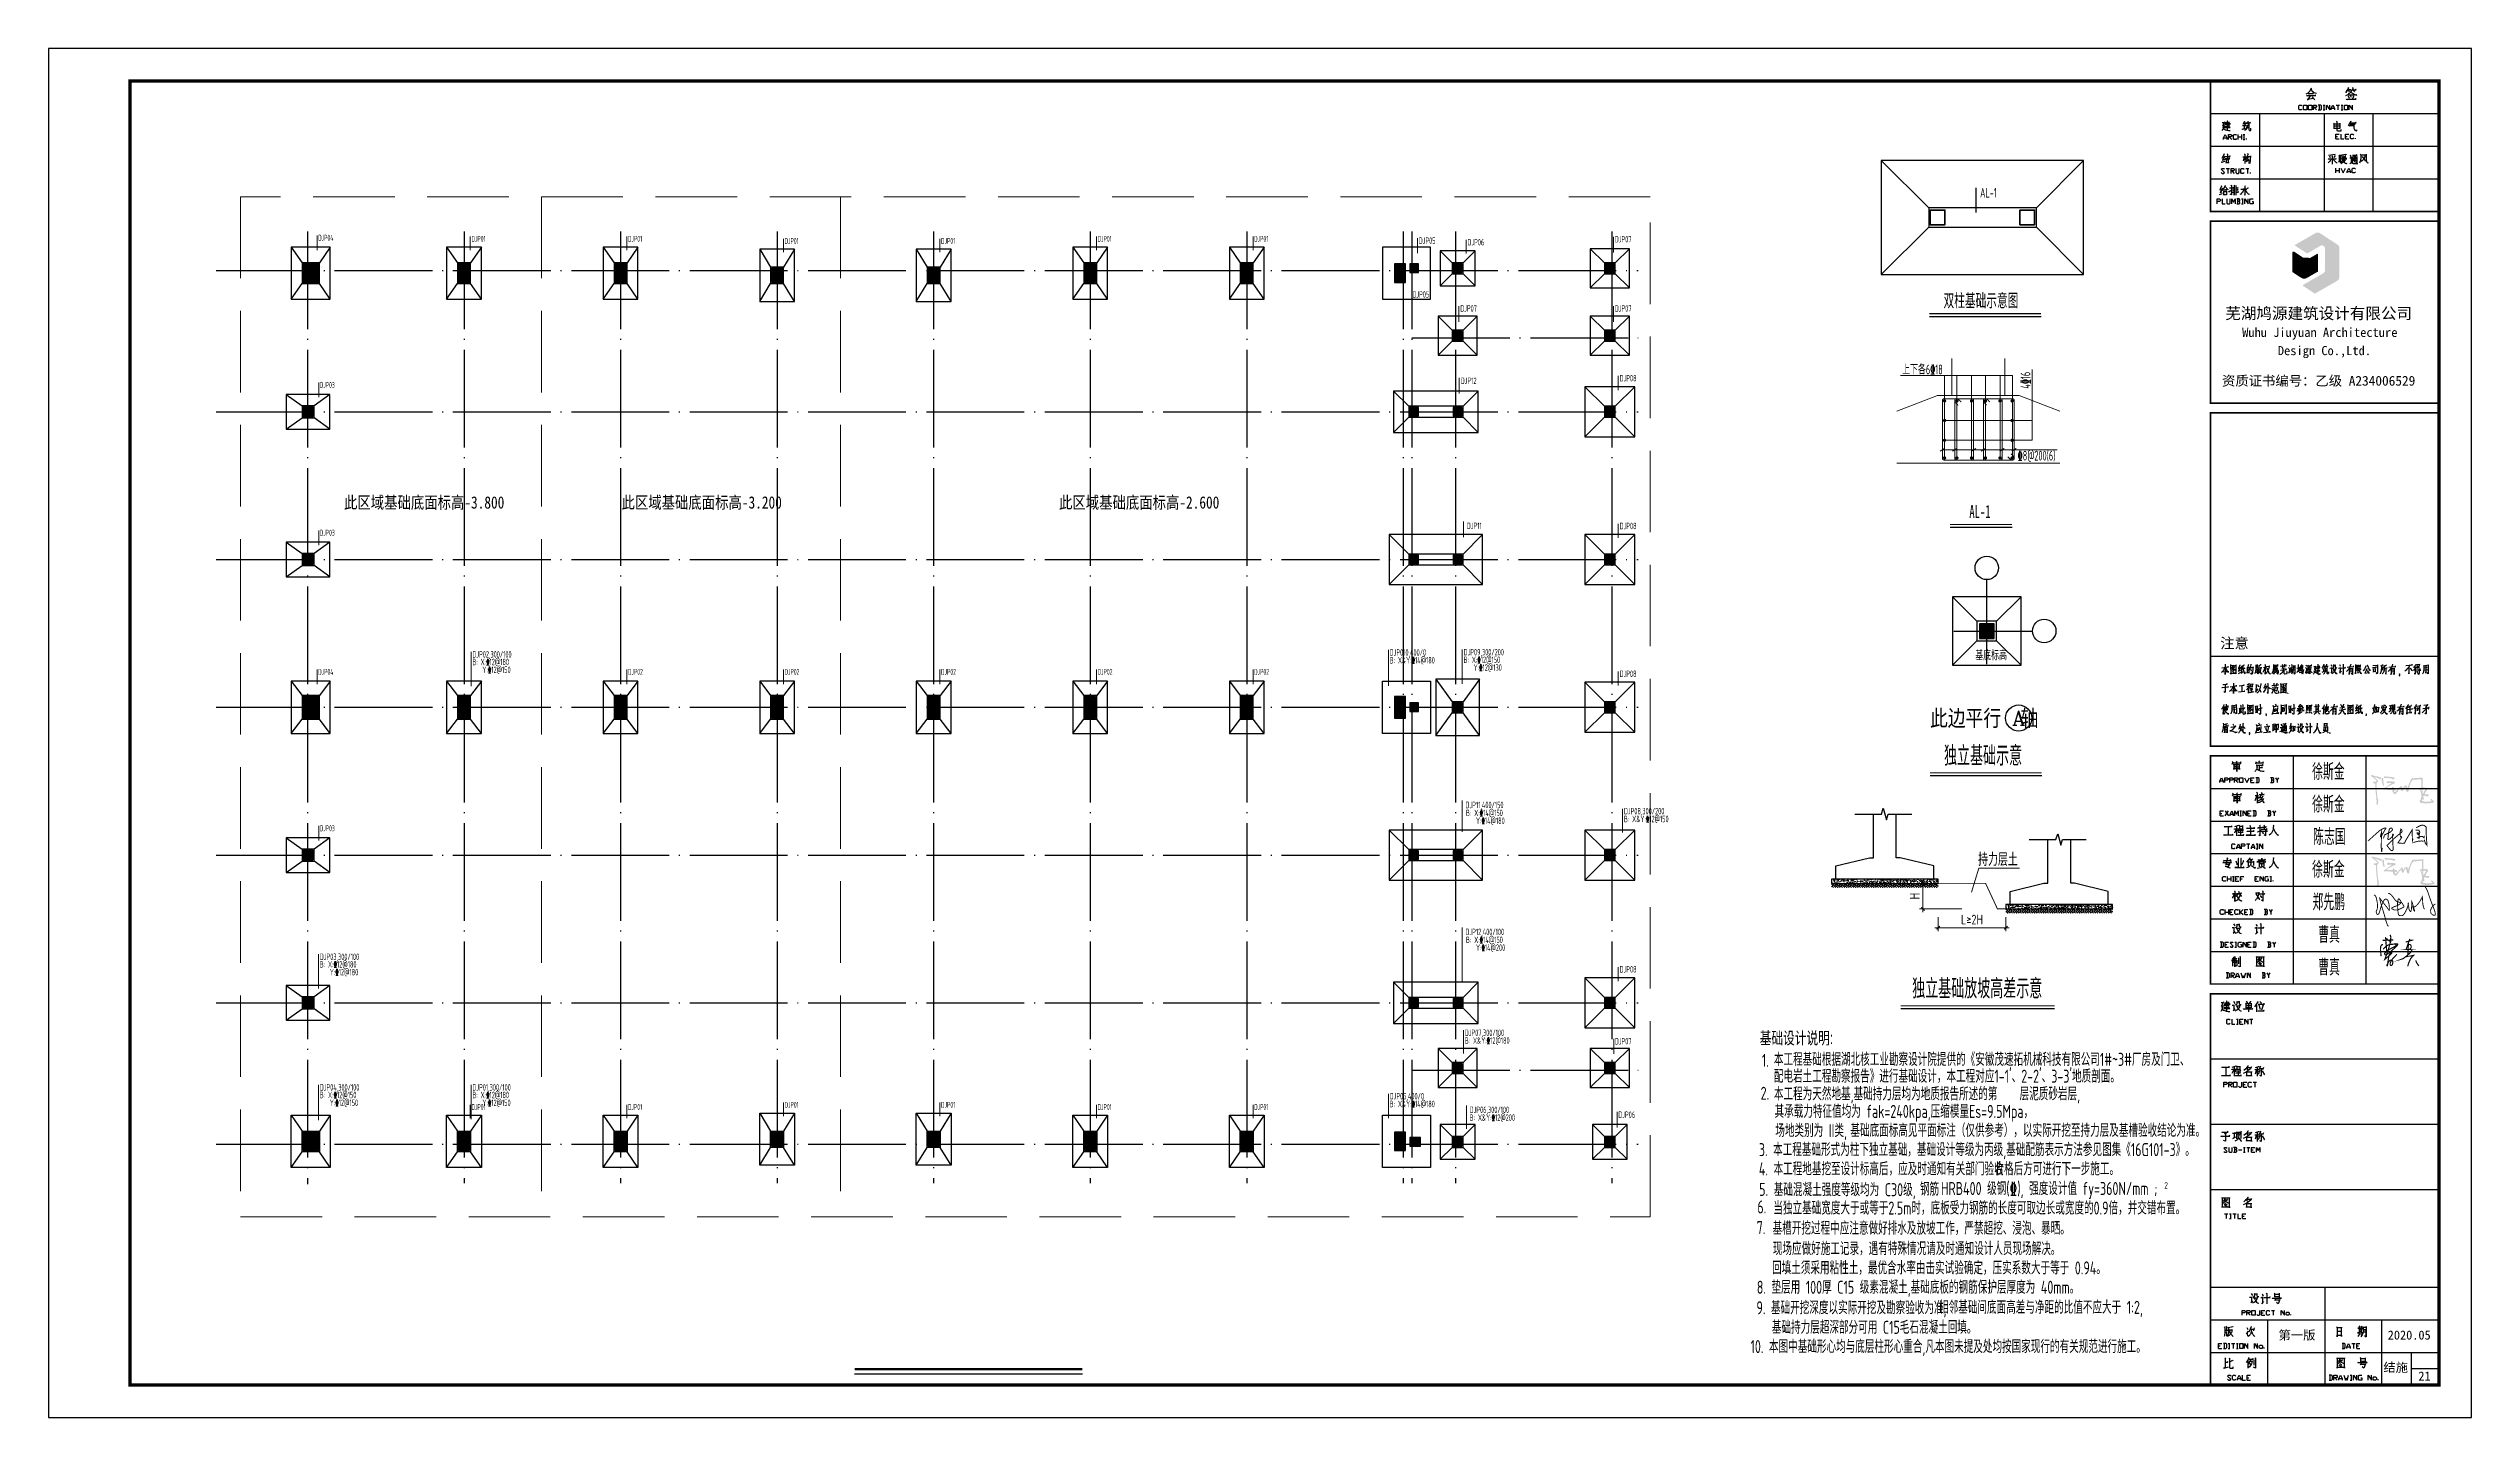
# Model space of a CAD drawing. Extents: x 2025205 to 2402328, y -557483 to 329036.
# Drawn here: x 2066227 to 2177677, y 57654 to 120654 of the extents above; entities that cross this region are included whole.
import ezdxf
from ezdxf.enums import TextEntityAlignment as Align

# ---------------------------------------------------------------- set-up
doc = ezdxf.new("R2010")
doc.units = 0
doc.header["$LTSCALE"] = 1500
doc.header["$MEASUREMENT"] = 0
for name, pattern in [('CENTERX2', [4, 2.5, -0.5, 0.5, -0.5]), ('DASH', [0.35, 0.25, -0.1]), ('DOTE', [2.42, 2, -0.2, 0.02, -0.2])]:
    doc.linetypes.add(name, pattern=pattern)
for name, color, linetype in [('15', 3, 'Continuous'), ('1505', 2, 'Continuous'), ('708', 2, 'Continuous'), ('709', 7, 'Continuous'), ('AXIS', 3, 'Continuous'), ('AXIS_TEXT', 7, 'Continuous'), ('DIM', 3, 'Continuous'), ('DIM_SYMB', 3, 'Continuous'), ('DOTE', 252, 'DOTE'), ('PUB_TITLE', 4, 'Continuous'), ('TEXT', 7, 'Continuous'), ('THICK', 6, 'Continuous'), ('THIN', 7, 'Continuous'), ('柱', 2, 'Continuous'), ('柱涂实', 54, 'Continuous'), ('结-说明', 7, 'Continuous')]:
    doc.layers.add(name, color=color, linetype=linetype)
for name, color, linetype, lineweight in [('1526', 7, 'Continuous', 18), ('rein', 6, 'ByLayer', 18), ('Z-详图标注', 3, 'Continuous', 18), ('查找字符', 1, 'ByLayer', 18), ('门窗洞', 2, 'Continuous', 18)]:
    doc.layers.add(name, color=color, linetype=linetype, lineweight=lineweight)
doc.styles.add('COMPLEX', font='COMPLEX')
doc.styles.add('FromPkpm', font='Pkpmeng', dxfattribs={"width": 0.7, "bigfont": 'hztxt'})
doc.styles.add('HZ', font='FSGB2312.ttf', dxfattribs={"width": 0.7, "height": 5})
doc.styles.add('S2-1500', font='FSGB2312.ttf', dxfattribs={"width": 0.6, "height": 300})
doc.styles.add('STYLE4', font='simfang.ttf', dxfattribs={"width": 0.8})
doc.styles.add('SXST', font='tssdeng.shx', dxfattribs={"bigfont": 'tssdchn.shx'})
doc.styles.add('TSSD_DIMENSION', font='tssdeng.shx', dxfattribs={"width": 0.8, "bigfont": 'tssdchn.shx'})
doc.styles.add('TSSD_REIN', font='TSSDENG', dxfattribs={"width": 0.8, "bigfont": 'TSSDCHN'})
doc.styles.add('图签2', font='simhei.ttf', dxfattribs={"height": 1000})
doc.styles.add('宋体', font='', dxfattribs={"width": 0.8})
doc.styles.add('黑体', font='simhei.ttf', dxfattribs={"width": 0.6})
doc.styles.get('宋体').set_extended_font_data('SimSun')
doc.dimstyles.new('TSSD_100_1', dxfattribs={"dimtxt": 4, "dimasz": 1, "dimexe": 2.5, "dimexo": 2.5, "dimgap": 1, "dimtad": 1, "dimdec": 0, "dimlfac": 100, "dimzin": 0, "dimdsep": 46, "dimtxsty": 'TSSD_DIMENSION', "dimblk": '_TSDBK', "dimcen": 0, "dimclrt": 7, "dimadec": 0, "dimazin": 0, "dimtfac": 1, "dimtdec": 0, "dimtix": 1, "dimtmove": 2, "dimatfit": 3, "dimldrblk": '_TSDBK', "dimtolj": 1, "dimtzin": 0, "dimarcsym": 0})
doc.dimstyles.new('TSSD_100_100', dxfattribs={"dimtxt": 300, "dimasz": 100, "dimexe": 100, "dimexo": 250, "dimgap": 100, "dimtad": 1, "dimdec": 0, "dimzin": 0, "dimdsep": 46, "dimtxsty": 'TSSD_DIMENSION', "dimblk": 'ARCHTICK', "dimcen": 0, "dimdle": 100, "dimclrt": 7, "dimadec": 0, "dimazin": 0, "dimtfac": 1, "dimtdec": 0, "dimtix": 1, "dimtmove": 2, "dimatfit": 3, "dimldrblk": '_TSDBK', "dimfxl": 1, "dimtolj": 1, "dimtzin": 0, "dimarcsym": 0})

msp = doc.modelspace()

# ---------------------------------------------------------------- texts
at = {"layer": '15', "color": 7, "style": 'TSSD_REIN', "width": 0.7}
for s, height, p in [('1.', 600, (2145039.5, 73788.4, -2208)), ('本工程基础根据湖北核工业勘察设计院提供的《安徽茂速拓机械科技有限公司1#~3#厂房及门卫、', 600, (2145588.5, 73834.5)), ("配电岩土工程勘察报告》进行基础设计，本工程对应1-1'、2-2'、3-3'地质剖面。", 600, (2145588.5, 73060.3)), ('2.', 600, (2144979.2, 72275.9, -2208)), ('本工程为天然地基,基础持力层均为地质报告所述的第    层泥质砂岩层,', 600, (2145590.6, 72247.7, -2208)), ('其承载力特征值均为 fak=240kpa,压缩模量Es=9.5Mpa，', 600, (2145620.1, 71441.3, -2208)), ('3. 本工程基础形式为柱下独立基础，基础设计等级为丙级,基础配筋表示方法参见图集《16G101-3》。', 600, (2144898.1, 69681.6, -2208)), ('场地类别为 II类,', 600, (2145654.5, 70560.1, -2208)), ('基础底面标高见平面标注（仅供参考），以实际开挖至持力层及基槽验收结论为准。', 600, (2149107, 70566.3, -2208)), ('4. 本工程地基挖至设计标高后，应及时通知有关部门验收', 600, (2144898.1, 68797, -2208)), ('合格后方可进行下一步施工。', 600, (2155733.8, 68801.3, -2208)), ('5.', 600, (2144912.2, 67853, -2208)), ('基础混凝土强度等级均为 C30级,  ', 600, (2145582.6, 67838.4, -2208)), ('钢筋', 600, (2152307.2, 67865.3, -2208)), ('HRB400 级钢(%%132), 强度设计值 fy=360N/mm ;', 600, (2153270.8, 67893.5, -2208)), ('2', 300, (2163546.1, 68188.5, -2208)), ('6.', 600, (2144828.7, 67044.5, -2208)), ('当独立基础宽度大于或等于2.5m时，底板受力钢筋的长度可取边长或宽度的0.9倍，并交错布置。', 600, (2145562.4, 66994.8, -2208)), ('7.', 600, (2144797.7, 66093.4, -2208)), ('基槽开挖过程中应注意做好排水及放坡工作，严禁超挖、浸泡、暴晒。', 600, (2145531.4, 66065.6, -2208)), ('现场应做好施工记录，遇有特殊情况请及时通知设计人员现场解决。', 600, (2145539.2, 65127, -2208)), ('回填土须采用粘性土，最优含水率由击实试验确定，压实系数大于等于 0.94。', 600, (2145504.9, 64238.6, -2208)), ('8. 垫层用 100厚 C15 级素混凝土,基础底板的钢筋保护层厚度为 40mm。', 600, (2144803.3, 63349.5, -2208)), ('9. 基础开挖深度以实际开挖及勘察验收为准,', 600, (2144786.7, 62406.5, -2208)), ('相邻基础间底面高差与净距的比值不应大于 1:2,', 600, (2153185.1, 62425.6, -2208)), ('基础持力层超深部分可用 C15毛石混凝土回填。', 600, (2145495.4, 61505.6, -2208)), ('10. 本图中基础形心均与底层柱形心重合,凡本图未提及处均按国家现行的有关规范进行施工。', 600, (2144514.7, 60620.3, -2208))]:
    msp.add_text(s, height=height, dxfattribs=at).set_placement(p)
at = {"layer": '1526', "lineweight": 25, "style": 'FromPkpm', "width": 0.6}
for s, height, p in [('DJP04', 270, (2078630.8, 111809.5)), ('DJP01', 270, (2085680.8, 111759.5)), ('DJP01', 270, (2092880.8, 111759.5)), ('DJP01', 270, (2100080.8, 111659.5)), ('DJP01', 270, (2107280.8, 111659.5)), ('DJP01', 270, (2114480.8, 111759.5)), ('DJP01', 270, (2121680.8, 111759.5)), ('DJP05', 300, (2129255.3, 111658.6)), ('DJP06', 300, (2131494.9, 111588.3)), ('DJP07', 300, (2138272.9, 111724.8)), ('DJP05', 300, (2128962.7, 109184.3)), ('DJP07', 300, (2131162, 108540.8)), ('DJP07', 300, (2138272.9, 108540.8)), ('DJP03', 270, (2078705.8, 105034.5)), ('DJP12', 300, (2131188, 105211.4)), ('DJP08', 300, (2138492.5, 105329.3)), ('DJP03', 270, (2078705.8, 98234.5)), ('DJP11', 300, (2131466.8, 98537.1)), ('DJP08', 300, (2138492.5, 98529.3)), ('DJP02,300/100', 300, (2085725.6, 92623)), ('B: X:%%13212@180', 300, (2085725.6, 92273.6)), ('DJP010,400/0', 300, (2127918.4, 92711.1)), ('B: X&Y:%%13214@180', 300, (2127918.4, 92351.1)), ('DJP09,300/200', 300, (2131318.5, 92723)), ('B: X:%%13212@150', 300, (2131318.5, 92373.6)), ('DJP04', 270, (2078630.8, 91834.5)), ('   Y:%%13212@150', 300, (2085786.2, 91913.6)), ('DJP02', 270, (2092880.8, 91834.5)), ('DJP02', 270, (2100080.8, 91834.5)), ('DJP02', 270, (2107280.8, 91834.5)), ('DJP02', 270, (2114480.8, 91834.5)), ('DJP02', 270, (2121680.8, 91834.5)), ('   Y:%%13212@130', 300, (2131379.1, 92013.6)), ('DJP08', 300, (2138492.5, 91729.3)), ('DJP11,400/150', 300, (2131404.8, 85693.9)), ('DJP03', 270, (2078705.8, 84634.5)), ('B: X:%%13214@150', 300, (2131427.7, 85328.9)), ('   Y:%%13214@180', 300, (2131488.3, 84968.9)), ('DJP08,300/200', 300, (2138691.9, 85408.8)), ('B: X&Y:%%13212@150', 300, (2138691.9, 85048.8)), ('DJP12,400/100', 300, (2131404.8, 79851.4)), ('B: X:%%13214@150', 300, (2131427.7, 79486.6)), ('   Y:%%13214@200', 300, (2131488.3, 79126.6)), ('DJP03,300/100', 300, (2078709.4, 78707.1)), ('B: X:%%13212@180', 300, (2078709.4, 78357.8)), ('   Y:%%13212@180', 300, (2078770, 77997.8)), ('DJP08', 300, (2138492.5, 78129.3)), ('DJP07,300/100', 300, (2131373.3, 75209.9)), ('B: X&Y:%%13212@180', 300, (2131373.3, 74849.9)), ('DJP07', 300, (2138272.9, 74819.5)), ('DJP04,300/100', 300, (2078709.4, 72698)), ('B: X:%%13212@150', 300, (2078709.4, 72348.6)), ('DJP01,300/100', 300, (2085725.6, 72698)), ('B: X:%%13212@180', 300, (2085725.6, 72348.6)), ('DJP05,400/0', 300, (2127918.4, 72293.3)), ('   Y:%%13212@150', 300, (2078770, 71988.6)), ('DJP01', 270, (2085680.8, 71809.5)), ('   Y:%%13212@150', 300, (2085786.2, 71988.6)), ('DJP01', 270, (2092880.8, 71809.5)), ('DJP01', 270, (2100080.8, 71909.5)), ('DJP01', 270, (2107280.8, 71909.5)), ('DJP01', 270, (2114480.8, 71809.5)), ('DJP01', 270, (2121680.8, 71809.5)), ('B: X&Y:%%13214@180', 300, (2127918.4, 71933.3)), ('DJP06,300/100', 300, (2131597.5, 71665.4)), ('B: X&Y:%%13212@200', 300, (2131597.5, 71305.4)), ('DJP06', 300, (2138433.9, 71437.8))]:
    msp.add_text(s, height=height, dxfattribs=at).set_placement(p)
at = {"layer": 'PUB_TITLE'}
for s, height, style, width, p in [('芜湖鸠源建筑设计有限公司', 525, '图签2', 1, (2166349.2, 108203.6)), ('Wuhu Jiuyuan Architecture', 420, 'STYLE4', 1, (2167127, 107377.7)), (' Design Co.,Ltd.', 420, 'STYLE4', 1, (2168483.1, 106539.8)), ('资质证书编号：乙级 A234006529', 450, 'STYLE4', 1, (2166199.4, 105136.3)), ('注意', 480, '图签2', 1, (2166120.3, 93044.9)), ('徐斯金', 750, 'TSSD_REIN', 0.7, (2170344.3, 86995, -187.4)), ('徐斯金', 750, 'TSSD_REIN', 0.7, (2170344.3, 85495, -187.4)), ('陈志国', 750, 'TSSD_REIN', 0.7, (2170389.8, 83995, -187.4)), ('徐斯金', 750, 'TSSD_REIN', 0.7, (2170344.3, 82495, -187.4)), ('郑先鹏', 750, 'TSSD_REIN', 0.7, (2170360.8, 80995, -187.4)), ('曹真', 750, 'TSSD_REIN', 0.7, (2170627.5, 79495, -187.4)), ('曹真', 750, 'TSSD_REIN', 0.7, (2170627.5, 77995, -187.4))]:
    msp.add_text(s, height=height, dxfattribs=dict(at, style=style, width=width)).set_placement(p)
at = {"layer": 'PUB_TITLE', "style": '图签2'}
for s, p in [('第一版', (2168799.1, 61242.3)), ('2020.05', (2173821.5, 61242.3)), ('结施', (2173623.4, 59756.7)), ('21', (2175231.7, 59355.1))]:
    msp.add_text(s, height=415.33, dxfattribs=at).set_placement(p)
at = {"layer": 'TEXT'}
for s, height, style, width, p in [('此区域基础底面标高-3.800', 563.439, '宋体', 0.8, (2079822.3, 99481.5, -2208)), ('此区域基础底面标高-3.200', 563.439, '宋体', 0.8, (2092586.8, 99481.5, -2208)), ('此区域基础底面标高-2.600', 563.439, '宋体', 0.8, (2112709.1, 99481.5, -2208)), ('基础设计说明:', 563.44, 'S2-1500', 0.7, (2144935.1, 74835.9, -2208))]:
    msp.add_text(s, height=height, dxfattribs=dict(at, style=style, width=width)).set_placement(p)

# ---------------------------------------------------------------- blocks, each defined once
blk = doc.blocks.new('A$C79942E48')
for points in [[(8, 286, 23, 25, 0), (320, 565, 25, 25, 0), (422, 621, 25, 25, 0), (469, 630, 25, 25, 0), (481, 624, 25, 25, 0), (381, 453, 25, 25, 0), (363, 407, 25, 25, 0), (336, 392, 25, 25, 0)], [(416, 357, 21, 25, 0), (442, 445, 25, 25, 0), (538, 493, 25, 25, 0), (596, 522, 25, 25, 0), (638, 559, 25, 25, 0), (648, 573, 25, 25, 0), (651, 578, 25, 25, 0), (649, 585, 25, 25, 0), (645, 606, 25, 25, 0), (634, 620, 25, 25, 0), (619, 625, 25, 25, 0), (596, 623, 25, 25, 0), (578, 613, 25, 25, 0), (567, 586, 25, 25, 0), (557, 552, 25, 25, 0), (550, 505, 25, 25, 0), (544, 467, 25, 25, 0), (535, 384, 25, 25, 0), (531, 345, 25, 25, 0), (539, 328, 25, 25, 0), (555, 329, 25, 25, 0), (587, 346, 25, 25, 0), (622, 378, 25, 25, 0), (667, 433, 25, 25, 0), (679, 456, 25, 25, 0), (661, 468, 25, 25, 0), (652, 449, 25, 25, 0), (665, 150, 25, 25, 0), (669, 62, 25, 25, 0), (639, 37, 25, 25, 0), (604, 48, 25, 25, 0), (506, 173, 25, 25, 0), (700, 362, 25, 25, 0), (874, 507, 25, 25, 0), (901, 530, 25, 25, 0), (892, 576, 25, 25, 0), (872, 602, 25, 25, 0), (852, 532, 25, 25, 0), (856, 413, 25, 25, 0), (857, 395, 25, 25, 0), (885, 403, 25, 25, 0), (891, 381, 25, 25, 0), (794, 241, 25, 25, 0), (855, 233, 25, 25, 0), (904, 228, 25, 25, 0), (968, 232, 25, 25, 0), (982, 281, 25, 25, 0), (1165, 584, 25, 25, 0), (1170, 291, 25, 25, 0), (1185, 348, 25, 25, 0), (1188, 354, 25, 25, 0)], [(336, 392, 21, 23, 0), (344, 445, 23, 23, 0), (367, 529, 23, 23, 0), (367, 529, 23, 23, 0), (356, 131, 23, 23, 0), (364, 47, 23, 23, 0), (366, 21, 23, 23, 0), (375, 17, 23, 23, 0), (378, 67, 23, 23, 0), (378, 67, 23, 23, 0)], [(378, 67, 23, 16, 0), (385, 111, 3.2, 3.2, 0)], [(1191, 249, 21, 23, 0), (1323, 285, 25, 25, 0), (1415, 291, 25, 25, 0), (1463, 281, 25, 25, 0)]]:
    blk.add_lwpolyline(points, format="xyseb")
at = {"const_width": 25}
for points in [[(1266, 633), (1372, 690), (1423, 703), (1479, 695), (1526, 656), (1534, 409), (1550, 179), (1508, 230), (1481, 324)], [(1250, 577), (1340, 570), (1363, 521), (1347, 448), (1313, 461), (1287, 496), (1319, 508), (1349, 457), (1349, 360), (1306, 374), (1386, 406), (1437, 408), (1472, 376), (1481, 413), (1488, 411)]]:
    blk.add_lwpolyline(points, dxfattribs=at)
blk = doc.blocks.new('23131')
at = {"layer": '柱'}
for p, q in [((1903070, -69601), (1902620, -69601)), ((1902620, -69601), (1902620, -70051)), ((1903070, -69601), (1902620, -69601)), ((1902620, -69601), (1902620, -70051)), ((1902620, -70051), (1903070, -70051)), ((1902620, -70051), (1903070, -70051)), ((1903070, -70051), (1903070, -69601)), ((1903070, -70051), (1903070, -69601)), ((1903070, -76401), (1902620, -76401)), ((1902620, -76401), (1902620, -76851)), ((1903070, -76401), (1902620, -76401)), ((1902620, -76401), (1902620, -76851)), ((1902620, -76851), (1903070, -76851)), ((1902620, -76851), (1903070, -76851)), ((1903070, -76851), (1903070, -76401)), ((1903070, -76851), (1903070, -76401)), ((1903070, -90001), (1902620, -90001)), ((1902620, -90001), (1902620, -90451)), ((1903070, -90001), (1902620, -90001)), ((1902620, -90001), (1902620, -90451)), ((1903070, -90451), (1903070, -90001)), ((1903070, -90451), (1903070, -90001)), ((1902620, -90451), (1903070, -90451)), ((1902620, -90451), (1903070, -90451)), ((1903070, -96801), (1902620, -96801)), ((1902620, -96801), (1902620, -97251)), ((1903070, -96801), (1902620, -96801)), ((1902620, -96801), (1902620, -97251)), ((1903070, -97251), (1903070, -96801)), ((1903070, -97251), (1903070, -96801)), ((1902620, -97251), (1903070, -97251)), ((1902620, -97251), (1903070, -97251))]:
    blk.add_line(p, q, dxfattribs=at)
for points in [[(1903320, -63876), (1903320, -63026), (1902620, -63026), (1902620, -63876)], [(1910270, -63876), (1910270, -63026), (1909770, -63026), (1909770, -63876)], [(1917470, -63876), (1917470, -63026), (1916970, -63026), (1916970, -63876)], [(1924670, -63876), (1924670, -63226), (1924170, -63226), (1924170, -63876)], [(1931870, -63876), (1931870, -63226), (1931370, -63226), (1931370, -63876)], [(1939070, -63876), (1939070, -63026), (1938570, -63026), (1938570, -63876)], [(1946270, -63876), (1946270, -63026), (1945770, -63026), (1945770, -63876)], [(1953320, -63876), (1953320, -63026), (1952820, -63026), (1952820, -63876)], [(1903320, -83926), (1903320, -82926), (1902620, -82926), (1902620, -83926)], [(1910270, -83926), (1910270, -82926), (1909770, -82926), (1909770, -83926)], [(1917470, -83926), (1917470, -82926), (1916970, -82926), (1916970, -83926)], [(1924670, -83926), (1924670, -82926), (1924170, -82926), (1924170, -83926)], [(1931870, -83926), (1931870, -82926), (1931370, -82926), (1931370, -83926)], [(1939070, -83926), (1939070, -82926), (1938570, -82926), (1938570, -83926)], [(1946270, -83926), (1946270, -82926), (1945770, -82926), (1945770, -83926)], [(1953320, -83926), (1953320, -82926), (1952820, -82926), (1952820, -83926)], [(1903320, -103826), (1903320, -102976), (1902620, -102976), (1902620, -103826)], [(1910270, -103826), (1910270, -102976), (1909770, -102976), (1909770, -103826)], [(1917470, -103826), (1917470, -102976), (1916970, -102976), (1916970, -103826)], [(1924670, -103626), (1924670, -102976), (1924170, -102976), (1924170, -103626)], [(1931870, -103626), (1931870, -102976), (1931370, -102976), (1931370, -103626)], [(1939070, -103826), (1939070, -102976), (1938570, -102976), (1938570, -103826)], [(1946270, -103826), (1946270, -102976), (1945770, -102976), (1945770, -103826)], [(1953320, -103826), (1953320, -102976), (1952820, -102976), (1952820, -103826)]]:
    blk.add_lwpolyline(points, close=True, dxfattribs=at)
at = {"layer": '柱涂实'}
for points in [[(1903320, -63876), (1903320, -63026), (1902620, -63876), (1902620, -63026)], [(1910270, -63876), (1910270, -63026), (1909770, -63876), (1909770, -63026)], [(1917470, -63876), (1917470, -63026), (1916970, -63876), (1916970, -63026)], [(1924670, -63876), (1924670, -63226), (1924170, -63876), (1924170, -63226)], [(1931870, -63876), (1931870, -63226), (1931370, -63876), (1931370, -63226)], [(1939070, -63876), (1939070, -63026), (1938570, -63876), (1938570, -63026)], [(1946270, -63876), (1946270, -63026), (1945770, -63876), (1945770, -63026)], [(1953320, -63876), (1953320, -63026), (1952820, -63876), (1952820, -63026)], [(1903070, -70051), (1903070, -69601), (1902620, -70051), (1902620, -69601)], [(1903070, -76851), (1903070, -76401), (1902620, -76851), (1902620, -76401)], [(1903320, -83926), (1903320, -82926), (1902620, -83926), (1902620, -82926)], [(1910270, -83926), (1910270, -82926), (1909770, -83926), (1909770, -82926)], [(1917470, -83926), (1917470, -82926), (1916970, -83926), (1916970, -82926)], [(1924670, -83926), (1924670, -82926), (1924170, -83926), (1924170, -82926)], [(1931870, -83926), (1931870, -82926), (1931370, -83926), (1931370, -82926)], [(1939070, -83926), (1939070, -82926), (1938570, -83926), (1938570, -82926)], [(1946270, -83926), (1946270, -82926), (1945770, -83926), (1945770, -82926)], [(1953320, -83926), (1953320, -82926), (1952820, -83926), (1952820, -82926)], [(1903070, -90451), (1903070, -90001), (1902620, -90451), (1902620, -90001)], [(1903070, -97251), (1903070, -96801), (1902620, -97251), (1902620, -96801)], [(1903320, -103826), (1903320, -102976), (1902620, -103826), (1902620, -102976)], [(1910270, -103826), (1910270, -102976), (1909770, -103826), (1909770, -102976)], [(1917470, -103826), (1917470, -102976), (1916970, -103826), (1916970, -102976)], [(1924670, -103626), (1924670, -102976), (1924170, -103626), (1924170, -102976)], [(1931870, -103626), (1931870, -102976), (1931370, -103626), (1931370, -102976)], [(1939070, -103826), (1939070, -102976), (1938570, -103826), (1938570, -102976)], [(1946270, -103826), (1946270, -102976), (1945770, -103826), (1945770, -102976)], [(1953320, -103826), (1953320, -102976), (1952820, -103826), (1952820, -102976)]]:
    blk.add_solid(points, dxfattribs=at)
blk = doc.blocks.new('_AXISO')
blk.add_circle((0, 0), 0.5)
at = {"layer": 'AXIS_TEXT', "style": 'COMPLEX', "width": 1.041667}
blk.add_attdef('A', text='', height=0.56, dxfattribs=at).set_placement((-0.25, -0.28), (0.25, -0.28), align=Align.FIT)
blk = doc.blocks.new('_ArchTick')
at = {"color": 0, "linetype": 'ByBlock', "const_width": 0.4}
blk.add_lwpolyline([(-0.5, -0.5), (0.5, 0.5)], dxfattribs=at)
blk = doc.blocks.new('*D102')
at = {"layer": 'Defpoints', "color": 0, "transparency": 16777216}
for p in [(2153964, 88386), (2153496, 87602), (2154939, 87602)]:
    blk.add_point(p, dxfattribs=at)
at = {"layer": 'DIM', "color": 0, "lineweight": -2, "transparency": 16777216}
for p, q in [((2153496, 88486), (2153496, 87502)), ((2153714, 88386), (2153396, 88386)), ((2154689, 87602), (2153396, 87602))]:
    blk.add_line(p, q, dxfattribs=at)
at = {"layer": 'DIM', "color": 0, "lineweight": -2, "transparency": 16777216, "xscale": 100, "yscale": 100, "zscale": 100}
for p, rotation in [((2153496, 88386), 90), ((2153496, 87602), 270)]:
    blk.add_blockref('_ArchTick', p, dxfattribs=dict(at, rotation=rotation))
at = {"layer": 'DIM', "color": 7, "transparency": 16777216, "insert": (2153246, 87994), "char_height": 300, "attachment_point": 5, "rotation": 90, "style": 'TSSD_DIMENSION'}
blk.add_mtext('\\A1;H', dxfattribs=at)
blk = doc.blocks.new('_TSDBK')
blk = doc.blocks.new('*D103')
at = {"layer": 'Defpoints', "color": 0, "transparency": 16777216}
for p in [(2153964, 87602), (2153964, 87024), (2156039, 87602)]:
    blk.add_point(p, dxfattribs=at)
at = {"layer": 'DIM', "color": 0, "lineweight": -2, "transparency": 16777216}
for p, q in [((2156139, 87024), (2153864, 87024)), ((2153964, 87352), (2153964, 86924)), ((2156039, 87352), (2156039, 86924))]:
    blk.add_line(p, q, dxfattribs=at)
at = {"layer": 'DIM', "color": 0, "lineweight": -2, "transparency": 16777216, "xscale": 100, "yscale": 100, "zscale": 100, "rotation": 180}
blk.add_blockref('_ArchTick', (2153964, 87024), dxfattribs=at)
at = {"layer": 'DIM', "color": 0, "lineweight": -2, "transparency": 16777216, "xscale": 100, "yscale": 100, "zscale": 100}
blk.add_blockref('_ArchTick', (2156039, 87024), dxfattribs=at)
at = {"layer": 'DIM', "color": 7, "transparency": 16777216, "insert": (2155001, 87274), "char_height": 300, "attachment_point": 5, "style": 'TSSD_DIMENSION'}
blk.add_mtext('\\A1;L≥2H', dxfattribs=at)
blk = doc.blocks.new('4322')
at = {"layer": '709', "transparency": 33554687}
blk.add_hatch(color=256, dxfattribs=at).paths.add_polyline_path([(2155679.4, 95902.1), (2155679.4, 96352.1), (2155229.4, 96352.1), (2155229.4, 95902.1)])
at = {"layer": 'Z-详图标注'}
h = blk.add_hatch(dxfattribs=at)
h.set_pattern_fill('混凝土', color=256, scale=20, style=0)
h.set_pattern_definition([(50, (-967305.45, -273720.93), (143.4520365, -12.550427), [15, -165]), (355, (-967305.45, -273720.93), (-27.750267, 150.438427), [12, -132]), (100.4514, (-967293.49, -273721.98), (115.7018763, 137.8879084), [12.748038, -140.2284224]), (46.1842, (-967305.45, -273680.93), (213.44821, -33.103803), [22.5, -247.5]), (96.6356, (-967287.66, -273683.7), (186.932541, 194.823574), [19.122058, -210.3426]), (351.1842, (-967305.45, -273680.93), (186.932389, 194.82372), [18, -198]), (21, (-967285.45, -273690.93), (119.3814104, -80.523778), [15, -165]), (326, (-967285.45, -273690.93), (48.6630664, 145.030009), [12, -132]), (71.4514, (-967275.5, -273697.64), (168.044526, 64.5060993), [12.748038, -140.2284224]), (37.5, (-967305.447, -273720.934), (2.4319711, 66.5787708), [0, -130.4, 0, -134, 0, -132.5]), (7.5, (-967305.45, -273720.934), (52.6139075, 78.8823424), [0, -76.4, 0, -127.4, 0, -50.5]), (327.5, (-967350.047, -273720.934), (106.7644872, -4.51097435), [0, -50, 0, -156, 0, -207]), (317.5, (-967370.05, -273720.93), (116.637234, 20.0209965), [0, -65, 0, -103.6, 0, -147])])
h.paths.add_polyline_path([(2153963.7, 88518.6), (2150691.4, 88518.6), (2150691.4, 88385.7), (2153963.7, 88385.7)])
h = blk.add_hatch(dxfattribs=at)
h.set_pattern_fill('AR-HBONE', color=256, scale=80, style=0)
h.set_pattern_definition([(45, (-964680.26, -202305.03), (4e-15, 68.968367), [146.304, -48.768]), (135, (-964645.777, -202270.544), (4e-15, 68.968367), [146.304, -48.768])])
h.paths.add_polyline_path([(2150691.4, 88385.7), (2153965.9, 88385.7), (2153965.9, 88256.1), (2150691.4, 88256.1)])
h = blk.add_hatch(dxfattribs=at)
h.set_pattern_fill('混凝土', color=256, scale=20, style=0)
h.set_pattern_definition([(50, (-961957.82, -274504.17), (143.4520365, -12.550427), [15, -165]), (355, (-961957.82, -274504.17), (-27.750267, 150.438427), [12, -132]), (100.4514, (-961945.86, -274505.21), (115.7018763, 137.8879084), [12.748038, -140.2284224]), (46.1842, (-961957.82, -274464.17), (213.44821, -33.103803), [22.5, -247.5]), (96.6356, (-961940.03, -274466.93), (186.932541, 194.823574), [19.122058, -210.3426]), (351.1842, (-961957.82, -274464.17), (186.932389, 194.82372), [18, -198]), (21, (-961937.82, -274474.17), (119.3814104, -80.523778), [15, -165]), (326, (-961937.82, -274474.17), (48.6630664, 145.030009), [12, -132]), (71.4514, (-961927.87, -274480.88), (168.044526, 64.5060993), [12.748038, -140.2284224]), (37.5, (-961957.817, -274504.17), (2.4319711, 66.5787708), [0, -130.4, 0, -134, 0, -132.5]), (7.5, (-961957.82, -274504.17), (52.6139075, 78.8823424), [0, -76.4, 0, -127.4, 0, -50.5]), (327.5, (-962002.417, -274504.17), (106.7644872, -4.51097435), [0, -50, 0, -156, 0, -207]), (317.5, (-962022.42, -274504.17), (116.637234, 20.0209965), [0, -65, 0, -103.6, 0, -147])])
h.paths.add_polyline_path([(2159311.3, 87735.4), (2156039, 87735.4), (2156039, 87602.4), (2159311.3, 87602.4)])
h = blk.add_hatch(dxfattribs=at)
h.set_pattern_fill('AR-HBONE', color=256, scale=80, style=0)
h.set_pattern_definition([(45, (-959332.63, -203088.26), (4e-15, 68.968367), [146.304, -48.768]), (135, (-959298.147, -203053.78), (4e-15, 68.968367), [146.304, -48.768])])
h.paths.add_polyline_path([(2156039, 87602.4), (2159313.5, 87602.4), (2159313.5, 87472.8), (2156039, 87472.8)])
at = {"layer": '1505', "ltscale": 1}
for points in [[(2152220.7, 107063.1), (2158420.7, 107063.1), (2158420.7, 110563.1), (2152220.7, 110563.1)], [(2153675.7, 108513.1), (2156975.7, 108513.1), (2156975.7, 109113.1), (2153675.7, 109113.1)], [(2154404.4, 95077.1), (2156504.4, 95077.1), (2156504.4, 97177.1), (2154404.4, 97177.1)], [(2155154.4, 95827.1), (2155754.4, 95827.1), (2155754.4, 96427.1), (2155154.4, 96427.1)]]:
    blk.add_lwpolyline(points, close=True, dxfattribs=at)
for points in [[(2152220.7, 110563.1), (2153675.7, 109113.1)], [(2158420.7, 110563.1), (2156975.7, 109113.1)], [(2152220.7, 107063.1), (2153675.7, 108513.1)], [(2158420.7, 107063.1), (2156975.7, 108513.1)], [(2154404.4, 97177.1), (2155154.4, 96427.1)], [(2156504.4, 97177.1), (2155754.4, 96427.1)], [(2154404.4, 95077.1), (2155154.4, 95827.1)], [(2156504.4, 95077.1), (2155754.4, 95827.1)]]:
    blk.add_lwpolyline(points, dxfattribs=at)
at = {"layer": '1526', "lineweight": 25}
blk.add_line((2155131.9, 108961.9), (2155131.9, 109720.9), dxfattribs=at)
at = {"layer": '708', "lineweight": 35, "ltscale": 1}
for points in [[(2153720.7, 108588.1), (2154170.7, 108588.1), (2154170.7, 109038.1), (2153720.7, 109038.1)], [(2156470.7, 108588.1), (2156920.7, 108588.1), (2156920.7, 109038.1), (2156470.7, 109038.1)]]:
    blk.add_lwpolyline(points, close=True, dxfattribs=at)
at = {"layer": '708', "ltscale": 1}
blk.add_lwpolyline([(2155679.4, 95902.1), (2155679.4, 96352.1), (2155229.4, 96352.1), (2155229.4, 95902.1)], close=True, dxfattribs=at)
at = {"layer": '709', "linetype": 'Continuous'}
for points in [[(2153720.7, 108588.1), (2154170.7, 108588.1), (2154170.7, 109038.1), (2153720.7, 109038.1)], [(2156470.7, 108588.1), (2156920.7, 108588.1), (2156920.7, 109038.1), (2156470.7, 109038.1)], [(2155679.4, 95902.1), (2155679.4, 96352.1), (2155229.4, 96352.1), (2155229.4, 95902.1)]]:
    blk.add_lwpolyline(points, close=True, dxfattribs=at)
at = {"layer": 'AXIS'}
for p, q in [((2155454.4, 95114.6), (2155454.4, 97702.9)), ((2154441.9, 96127.1), (2156855.1, 96127.1))]:
    blk.add_line(p, q, dxfattribs=at)
at = {"layer": 'DIM', "const_width": 28}
blk.add_lwpolyline([(2156039, 87602.4), (2155781.4, 87602.4), (2155418.3, 88385.7), (2153963.7, 88385.7)], dxfattribs=at)
at = {"layer": 'rein', "color": 1, "const_width": 30}
for points in [[(2156097.7, 101473.3), (2156185.4, 101385.5, 0.1989124), (2156219.4, 101371.4), (2156247.5, 101371.4, 0.4142136), (2156295.5, 101419.4), (2156295.5, 103202.8, 0.4142136), (2156247.5, 103250.8), (2154143.5, 103250.8, 0.4142136), (2154095.5, 103202.8), (2154095.5, 101419.4, 0.4142136), (2154143.5, 101371.4), (2156247.5, 101371.4, 0.4142136), (2156295.5, 101419.4), (2156295.5, 101447.6, 0.1989124), (2156281.4, 101481.5), (2156193.7, 101569.3)], [(2154672.9, 103148.9), (2154585.2, 103236.7, 0.1989124), (2154551.2, 103250.8), (2154523.1, 103250.8, 0.4142136), (2154475.1, 103202.8), (2154475.1, 101419.4, 0.4142136), (2154523.1, 101371.4), (2155002.1, 101371.4, 0.4142136), (2155050.1, 101419.4), (2155050.1, 103202.8, 0.4142136), (2155002.1, 103250.8), (2154523.1, 103250.8, 0.4142136), (2154475.1, 103202.8), (2154475.1, 103174.7, 0.1989124), (2154489.2, 103140.7), (2154576.9, 103052.9)], [(2155547.9, 103148.9), (2155460.2, 103236.7, 0.1989124), (2155426.2, 103250.8), (2155398.1, 103250.8, 0.4142136), (2155350.1, 103202.8), (2155350.1, 101419.4, 0.4142136), (2155398.1, 101371.4), (2155877.1, 101371.4, 0.4142136), (2155925.1, 101419.4), (2155925.1, 103202.8, 0.4142136), (2155877.1, 103250.8), (2155398.1, 103250.8, 0.4142136), (2155350.1, 103202.8), (2155350.1, 103174.7, 0.1989124), (2155364.2, 103140.7), (2155451.9, 103052.9)]]:
    blk.add_lwpolyline(points, format="xyb", dxfattribs=at)
at = {"layer": 'rein', "color": 6, "const_width": 50}
for points in [[(2154160.5, 103160.8, -1), (2154160.5, 103210.8, -1)], [(2156230.5, 103160.8, -1), (2156230.5, 103210.8, -1)], [(2154160.5, 101411.4, -1), (2154160.5, 101461.4, -1)], [(2156230.5, 101411.4, -1), (2156230.5, 101461.4, -1)]]:
    blk.add_lwpolyline(points, format="xyb", close=True, dxfattribs=at)
at = {"layer": 'rein', "color": 1, "const_width": 50}
for points in [[(2154160.5, 102560.8, -1), (2154160.5, 102610.8, -1)], [(2154540.1, 103160.8, -1), (2154540.1, 103210.8, -1)], [(2154985.1, 103160.8, -1), (2154985.1, 103210.8, -1)], [(2155415.1, 103160.8, -1), (2155415.1, 103210.8, -1)], [(2155860.1, 103160.8, -1), (2155860.1, 103210.8, -1)], [(2156230.5, 102560.8, -1), (2156230.5, 102610.8, -1)], [(2154160.5, 101952.8, -1), (2154160.5, 102002.8, -1)], [(2156230.5, 101952.8, -1), (2156230.5, 102002.8, -1)], [(2154540.1, 101411.4, -1), (2154540.1, 101461.4, -1)], [(2154985.1, 101411.4, -1), (2154985.1, 101461.4, -1)], [(2155415.1, 101411.4, -1), (2155415.1, 101461.4, -1)], [(2155860.1, 101411.4, -1), (2155860.1, 101461.4, -1)]]:
    blk.add_lwpolyline(points, format="xyb", close=True, dxfattribs=at)
at = {"layer": 'THICK', "linetype": 'Continuous', "const_width": 36}
for points in [[(2153693.5, 105860.2), (2157119, 105860.2)], [(2154327.6, 99392.5), (2156228.2, 99392.5)], [(2153716.9, 91774.9), (2157140.5, 91774.9)], [(2152817.4, 84631), (2157535, 84631)]]:
    blk.add_lwpolyline(points, dxfattribs=at)
at = {"layer": 'THIN', "linetype": 'Continuous'}
for points in [[(2153693.5, 105780.2), (2157119, 105780.2)], [(2154327.6, 99312.5), (2156228.2, 99312.5)], [(2153716.9, 91694.9), (2157140.5, 91694.9)], [(2152817.4, 84551), (2157535, 84551)]]:
    blk.add_lwpolyline(points, dxfattribs=at)
at = {"layer": 'THIN'}
for points in [[(2151405.4, 90513.4), (2152224.6, 90513.4), (2152280.6, 90689.4), (2152376.6, 90337.4), (2152432.6, 90513.4), (2153158.8, 90513.4)], [(2150824.5, 88518.8), (2150824.5, 88918.8), (2151858.1, 89172.7), (2151978.1, 89172.7), (2151978.1, 89874.2), (2151978.1, 89874.2), (2151978.1, 90513.4)], [(2153830.6, 88518.8), (2153830.6, 88918.8), (2152799.2, 89172.7), (2152679.2, 89172.7), (2152679.2, 89874.2), (2152679.2, 89874.2), (2152679.2, 90513.4)], [(2156753.1, 89730.1), (2157572.3, 89730.1), (2157628.3, 89906.1), (2157724.3, 89554.1), (2157780.3, 89730.1), (2158506.4, 89730.1)], [(2156172.1, 87735.6), (2156172.1, 88135.6), (2157205.7, 88389.5), (2157325.7, 88389.5), (2157325.7, 89090.9), (2157325.7, 89090.9), (2157325.7, 89730.1)], [(2159178.2, 87735.6), (2159178.2, 88135.6), (2158146.8, 88389.5), (2158026.8, 88389.5), (2158026.8, 89090.9), (2158026.8, 89090.9), (2158026.8, 89730.1)], [(2150691.4, 88385.7), (2153963.7, 88385.7), (2153963.7, 88518.6), (2150691.4, 88518.6), (2150691.4, 88385.7)], [(2156039, 87602.4), (2159311.3, 87602.4), (2159311.3, 87735.4), (2156039, 87735.4), (2156039, 87602.4)]]:
    blk.add_lwpolyline(points, dxfattribs=at)
at = {"layer": '查找字符', "color": 0}
for p, q in [((2154384.1, 103350.8), (2154384.1, 104485.4)), ((2156006.9, 103350.8), (2156006.9, 104485.4)), ((2156844.1, 101977.8), (2156844.1, 104148.4)), ((2156238.5, 103964.4), (2152811.1, 103964.4)), ((2154160.5, 101436.4), (2154160.5, 103964.4)), ((2154540.1, 101436.4), (2154540.1, 103964.4)), ((2154985.1, 101436.4), (2154985.1, 103964.4)), ((2155415.1, 101436.4), (2155415.1, 103964.4)), ((2155860.1, 101436.4), (2155860.1, 103964.4)), ((2156238.5, 101436.4), (2156238.5, 103964.4)), ((2154160.5, 102585.8), (2156844.1, 102585.8)), ((2154160.5, 101977.8), (2156844.1, 101977.8)), ((2154027.1, 101640.4), (2154160.5, 101725.4)), ((2154095.5, 101683.4), (2157613.1, 101683.4)), ((2154406.7, 101640.4), (2154540.1, 101725.4)), ((2154981.7, 101640.4), (2155115.1, 101725.4)), ((2155281.7, 101640.4), (2155415.1, 101725.4)), ((2155856.7, 101640.4), (2155990.1, 101725.4)), ((2156227.1, 101640.4), (2156360.5, 101725.4))]:
    blk.add_line(p, q, dxfattribs=at)
at = {"layer": '查找字符'}
blk.add_line((2153945.5, 103350.8), (2154384.1, 103350.8), dxfattribs=at)
at = {"layer": '门窗洞', "lineweight": 18, "ltscale": 3.333334}
for p, q in [((2153945.5, 103350.8), (2152694.1, 102874.1)), ((2156445.5, 103350.8), (2153945.5, 103350.8)), ((2157696.9, 102874.1), (2156445.5, 103350.8)), ((2157696.9, 101271.4), (2152694.1, 101271.4))]:
    blk.add_line(p, q, dxfattribs=at)
at = {"layer": 'AXIS', "xscale": 719.9999927999452, "yscale": 719.9999927999452, "zscale": 719.9999927999452}
for p in [(2155454.4, 98062.9), (2157215.1, 96127.1)]:
    blk.add_blockref('_AXISO', p, dxfattribs=at)
at = {"layer": 'AXIS', "xscale": 800, "yscale": 800, "zscale": 800}
blk.add_blockref('_AXISO', (2156431.8, 93457.9), dxfattribs=at).add_auto_attribs({'A': 'A'})
at = {"color": 2, "style": 'HZ', "width": 0.8}
blk.add_text('此边平行    轴', height=500, dxfattribs=at).set_placement((2153712.8, 93204.8))
at = {"layer": '1526', "lineweight": 25, "style": 'FromPkpm', "width": 0.6}
for s, p in [('AL-1', (2155248.7, 109422.4)), ('上下各6%%13218', (2152858.3, 104001.4)), ('%%1328@200(6)', (2156402.6, 101356.4)), ('基底标高', (2155101.6, 95229))]:
    blk.add_text(s, height=300, dxfattribs=at).set_placement(p)
blk.add_text('4%%13216', height=300, rotation=90, dxfattribs=at).set_placement((2156793.1, 103562.6))
at = {"layer": 'TEXT'}
for s, style, width, p in [('双柱基础示意图', '黑体', 0.6, (2154129.3, 106068)), ('AL-1', '黑体', 0.6, (2154919.9, 99596)), ('持力层土', 'TSSD_DIMENSION', 0.8, (2155188.7, 88920.6))]:
    blk.add_text(s, height=400, dxfattribs=dict(at, style=style, width=width)).set_placement(p)
at = {"layer": '结-说明', "color": 7, "style": 'SXST', "width": 0.7}
for s, p in [('独立基础示意', (2154142.9, 91997.6)), ('独立基础放坡高差示意', (2153166.8, 84853.8))]:
    blk.add_text(s, height=600, dxfattribs=at).set_placement(p)
at = {"layer": 'DIM'}
dim = blk.add_linear_dim(base=(2153496.4, 87602.4), p1=(2153963.7, 88385.7), p2=(2154939.2, 87602.4), angle=90, text='H', dimstyle='TSSD_100_100', dxfattribs=at)
dim.commit()
dim.dimension.update_dxf_attribs({"geometry": '*D102', "text_midpoint": (2153246.4, 87994)})
dim = blk.add_linear_dim(base=(2153963.7, 87024.4), p1=(2156039, 87602.4), p2=(2153963.7, 87602.4), text='L≥2H', dimstyle='TSSD_100_100', dxfattribs=at)
dim.commit()
dim.dimension.update_dxf_attribs({"geometry": '*D103', "text_midpoint": (2155001.4, 87274.4)})
at = {"layer": 'THIN'}
blk.add_leader([(2154985.2, 88115.9), (2155207.4, 88848.5), (2156454.7, 88848.5)], dimstyle='TSSD_100_1', override={"dimasz": 2}, dxfattribs=at)

# ---------------------------------------------------------------- hatches: boundary and pattern name
at = {"linetype": 'CENTERX2'}
h = msp.add_hatch(color=256, dxfattribs=at)
h.dxf.hatch_style = 1
h.paths.add_polyline_path([(2175432, 86570.5), (2175436.1, 86574.6), (2175440.2, 86576.8), (2175444.2, 86577.5), (2175449, 86576.4), (2175453.1, 86575.5), (2175457.3, 86575.5), (2175461.6, 86576.1), (2175464.6, 86576.4), (2175469, 86577.9), (2175475.1, 86578.7), (2175479.7, 86579.2), (2175482.8, 86580.9), (2175486.1, 86580.9), (2175490.2, 86580.3), (2175494.1, 86579.8), (2175496.6, 86580.3), (2175499.2, 86581.3), (2175500.9, 86581.9), (2175503.4, 86582.3), (2175506.3, 86582.3), (2175507.4, 86581.2), (2175508.4, 86580.4), (2175510.1, 86578.9), (2175513.3, 86578.2), (2175516.1, 86578.2), (2175517.8, 86577.8), (2175519.8, 86577.3), (2175522.4, 86577.7), (2175523.9, 86577.5), (2175525.5, 86576.9), (2175527.7, 86576.7), (2175529.1, 86577.2), (2175530.4, 86576.7), (2175532.1, 86576.3), (2175534.4, 86576), (2175536, 86575.4), (2175539.1, 86574.9), (2175541.5, 86575.3), (2175543.6, 86574.8), (2175545.2, 86574.4), (2175548.4, 86574.2), (2175549.4, 86573.5), (2175551.2, 86573), (2175552, 86572.2), (2175555.1, 86570.4), (2175557, 86569.2), (2175558.1, 86566.7), (2175559.3, 86564.1), (2175561.3, 86561.2), (2175561.1, 86558.6), (2175559.2, 86555.5), (2175550.4, 86546.7), (2175545.1, 86541.4), (2175539.5, 86531.3), (2175535.5, 86524.2), (2175531.8, 86517.4), (2175527.9, 86510.3), (2175524.5, 86504.2), (2175521.1, 86498.1), (2175516.5, 86489.7), (2175511.9, 86481.4), (2175511.5, 86477), (2175510, 86473.2), (2175507.3, 86470.4), (2175506, 86467.2), (2175504.2, 86464.3), (2175503.1, 86461.3), (2175502.1, 86458.8), (2175501.1, 86456), (2175498, 86452.9), (2175495, 86449.8), (2175493.7, 86445.9), (2175493, 86443.9), (2175491.1, 86442.3), (2175489.2, 86439), (2175486.9, 86435), (2175484.6, 86431), (2175482.4, 86427.3), (2175480.6, 86424.1), (2175480.6, 86422), (2175479.2, 86420.7), (2175478.3, 86418.1), (2175477.5, 86415.8), (2175477.4, 86413.7), (2175476.3, 86411.8), (2175475.1, 86409.8), (2175474.1, 86408.1), (2175472.2, 86406.2), (2175470.4, 86404.5), (2175469.2, 86402), (2175468.3, 86399.9), (2175467.1, 86397.2), (2175466, 86394.7), (2175464.5, 86391.3), (2175463.7, 86389.7), (2175463.1, 86388.4), (2175460.8, 86387.6), (2175460.3, 86386.4), (2175459.1, 86383.9), (2175458.4, 86382.2), (2175457.8, 86379.9), (2175457.4, 86378.1), (2175456.4, 86376.5), (2175455.8, 86374.6), (2175455, 86372.3), (2175454.3, 86370.3), (2175453.3, 86368.6), (2175452.4, 86367), (2175452.4, 86365.3), (2175452.4, 86363.9), (2175451.2, 86362.5), (2175450, 86361.2), (2175448.8, 86359.6), (2175446.7, 86359.3), (2175444.5, 86358.9), (2175442.8, 86357.7), (2175440.9, 86356.4), (2175439.7, 86354.8), (2175438.5, 86353.9), (2175437.5, 86353), (2175436, 86351.8), (2175434.6, 86351.8), (2175433.3, 86352.3), (2175432.9, 86353.4), (2175432.9, 86356.4), (2175432.9, 86359), (2175434.3, 86361.4), (2175434.3, 86364.6), (2175434.3, 86367.6), (2175432.6, 86370.6), (2175431.3, 86372.9), (2175430.9, 86375), (2175430.1, 86377.8), (2175430.1, 86382.7), (2175429.4, 86387.2), (2175429.4, 86390.8), (2175428.4, 86395.4), (2175428.4, 86399.8), (2175428.4, 86404.1), (2175428.4, 86408.4), (2175428, 86411.5), (2175428.7, 86414.3), (2175428.7, 86416.7), (2175429.3, 86418.8), (2175429.3, 86423.8), (2175427.7, 86428.7), (2175428.5, 86431.8), (2175429.4, 86435.7), (2175430.3, 86437.7), (2175429.6, 86441.2), (2175428.8, 86445), (2175428, 86449.2), (2175428.6, 86451.6), (2175430.6, 86454.3), (2175431.3, 86457.3), (2175430.7, 86460.2), (2175430.7, 86462.9), (2175430.7, 86467.3), (2175431.5, 86470.1), (2175430.8, 86473.3), (2175429.9, 86476.9), (2175430.4, 86479.7), (2175430.9, 86482.2), (2175430.4, 86484.3), (2175430.4, 86487.2), (2175430.9, 86489.8), (2175430.5, 86493), (2175430.5, 86496.4), (2175430.5, 86502), (2175431.5, 86506.6), (2175431.5, 86512.3), (2175429.4, 86515.9), (2175429.8, 86520), (2175428.9, 86524.7), (2175428.2, 86528.4), (2175428.8, 86531.1), (2175428.2, 86534.5), (2175430.2, 86538.6), (2175429.8, 86543), (2175429.8, 86545.1), (2175428.6, 86550.7), (2175429.9, 86554.6), (2175431, 86557.8), (2175431.7, 86561), (2175431.7, 86562.5), (2175431.2, 86564.2), (2175430.8, 86565.5), (2175430.5, 86568.1), (2175431, 86569.1)], flags=16)
h.paths.add_polyline_path([(2175354, 86566), (2175352.6, 86565.1), (2175351.1, 86564.2), (2175348.9, 86563.6), (2175347.6, 86563.3), (2175346.5, 86562.3), (2175345.7, 86561.7), (2175344.7, 86562.1), (2175343.2, 86562.1), (2175342.4, 86560.4), (2175342.4, 86558.6), (2175342.2, 86556.8), (2175343.1, 86554.8), (2175343.5, 86552.8), (2175344, 86550.5), (2175344.4, 86548.4), (2175345.8, 86546.5), (2175346.9, 86543.9), (2175347.5, 86540.7), (2175348.6, 86538.3), (2175349.8, 86536.6), (2175350.7, 86534.5), (2175350.7, 86532.8), (2175351.8, 86530.5), (2175352.5, 86528.7), (2175352.1, 86526.2), (2175352.1, 86524.2), (2175352.9, 86522.1), (2175353.4, 86518.4), (2175353.4, 86516.1), (2175354.2, 86514.1), (2175354.7, 86510.5), (2175355.2, 86508.6), (2175355.8, 86506.8), (2175357.1, 86504.2), (2175357.5, 86501.6), (2175358.5, 86498), (2175359.4, 86495.7), (2175360.3, 86493.4), (2175361, 86491.7), (2175361.5, 86488.8), (2175362, 86486.4), (2175362.6, 86483.8), (2175363.1, 86481), (2175364.2, 86478.7), (2175364.3, 86476.4), (2175365.7, 86473.8), (2175366.6, 86472.1), (2175366.9, 86470.4), (2175366.9, 86467.9), (2175367.6, 86464.4), (2175368.5, 86462.5), (2175369.3, 86460.8), (2175370.5, 86459.8), (2175371.2, 86457.8), (2175371.2, 86456.1), (2175373, 86455.5), (2175374.3, 86455), (2175375.5, 86455.4), (2175376.5, 86456.3), (2175377.6, 86457.5), (2175378.9, 86460), (2175380, 86463.4), (2175381.5, 86466.9), (2175382.2, 86469.8), (2175383.1, 86471.6), (2175384, 86473.4), (2175383.8, 86476), (2175384.3, 86478.3), (2175384.7, 86480.2), (2175384.7, 86482.2), (2175384, 86485.3), (2175383.7, 86487.7), (2175383.7, 86489.8), (2175384.2, 86492.5), (2175383.7, 86495.4), (2175383.7, 86497.3), (2175385.1, 86499.6), (2175385.5, 86502.1), (2175384.9, 86505), (2175384.3, 86508.2), (2175385.3, 86510.9), (2175385.6, 86514.8), (2175385.2, 86516.6), (2175385.5, 86519.5), (2175385, 86523.1), (2175384.1, 86526), (2175383.7, 86529.5), (2175383.7, 86532.8), (2175383, 86535.5), (2175383, 86538.2), (2175382.4, 86541.2), (2175382.1, 86544.5), (2175382.4, 86547.8), (2175381.4, 86551.5), (2175380.6, 86553.3), (2175381.6, 86555.3), (2175381.1, 86559.1), (2175380.8, 86561.2), (2175378.7, 86564.5), (2175378.1, 86568), (2175376, 86570.9), (2175374, 86573.4), (2175372.9, 86574.6), (2175371.4, 86576), (2175369.4, 86577.2), (2175366.6, 86577.5), (2175364.3, 86577), (2175361.8, 86576.5), (2175360, 86574.6), (2175358.2, 86573.3), (2175356.5, 86571.5), (2175355.2, 86570.1), (2175354.6, 86568)], flags=16)
h.paths.add_polyline_path([(2173768.1, 86887), (2173764.7, 86909), (2173772.5, 86923.2), (2173786.1, 86932.1), (2173810.5, 86934.9), (2173829, 86934.9), (2173850.4, 86934.9), (2173869.2, 86932.1), (2173895.2, 86933.1), (2173929.2, 86930.6), (2173956.4, 86928.6), (2173980.8, 86926.8), (2174008.2, 86924.8), (2174040.6, 86922.5), (2174072.1, 86920.2), (2174109.5, 86915.1), (2174112.6, 86914.7), (2174136.4, 86911.5), (2174153.5, 86900.9), (2174162.1, 86887.6), (2174162.1, 86871), (2174156.2, 86858), (2174144.8, 86849), (2174138.7, 86844.3), (2174135.2, 86836.7), (2174128.4, 86828.6), (2174119.4, 86824.6), (2174104.3, 86821.5), (2174094.1, 86821.5), (2174086, 86816.3), (2174074.2, 86814.2), (2174060.8, 86804.2), (2174034.9, 86791.3), (2174013.1, 86780.4), (2173987.1, 86767.4), (2173968.4, 86758.1), (2173948.7, 86748.3), (2173931.5, 86739.7), (2173915.4, 86731.6), (2173894.1, 86721), (2173875.5, 86711.7), (2173862.2, 86699.1), (2173842.8, 86691.2), (2173829.9, 86679.3), (2173812.5, 86668.8), (2173798, 86660.1), (2173783.7, 86645.5), (2173769.3, 86636.6), (2173756.2, 86628.5), (2173745.1, 86621.6), (2173737.5, 86616.9), (2173737.5, 86610.7), (2173747.9, 86605.7), (2173764.3, 86611.7), (2173782.2, 86611.7), (2173791.1, 86607.7), (2173801.6, 86607.7), (2173819.9, 86607.7), (2173842.3, 86607.7), (2173862.1, 86604.2), (2173887.9, 86604.2), (2173914.8, 86604.2), (2173930.6, 86600.2), (2173949.4, 86595.5), (2173967.9, 86595.5), (2173984.8, 86595.5), (2174001.1, 86595.5), (2174011.1, 86595.5), (2174015.5, 86599.7), (2174015.5, 86604.7), (2174014.5, 86615.6), (2174013.4, 86628.5), (2174012.2, 86641.5), (2174012.2, 86650.8), (2174022, 86661.7), (2174029.9, 86670.6), (2174041.9, 86674.6), (2174053.8, 86674.6), (2174067.7, 86667.7), (2174078.2, 86662.4), (2174085, 86650.8), (2174090.7, 86641.2), (2174100.9, 86634), (2174114.3, 86618.6), (2174130.2, 86608.7), (2174136.4, 86604.8), (2174148.1, 86597.5), (2174155.3, 86593), (2174166.9, 86585.8), (2174180.9, 86582.9), (2174196.3, 86582.9), (2174206.2, 86582.9), (2174216.7, 86577.8), (2174221.6, 86569.4), (2174227, 86560.3), (2174227, 86548), (2174222.6, 86541.6), (2174222.6, 86532.7), (2174213.2, 86526.7), (2174206.7, 86522.6), (2174205.7, 86522), (2174201.8, 86519.8), (2174202, 86515), (2174200.1, 86512.6), (2174196.3, 86510.8), (2174193.7, 86507.7), (2174188.3, 86507.7), (2174179.7, 86509.4), (2174168.9, 86511.5), (2174161.1, 86513.1), (2174155.5, 86515.9), (2174150.9, 86518.2), (2174145.3, 86518.2), (2174138.6, 86519.6), (2174134, 86520.5), (2174129.5, 86521.4), (2174125.5, 86521.4), (2174120.2, 86521.4), (2174115.5, 86521.4), (2174112.4, 86521.4), (2174108.6, 86519.2), (2174107.1, 86518.3), (2174107.1, 86513.2), (2174108.8, 86509.6), (2174108.8, 86504.4), (2174108.8, 86500.9), (2174110.1, 86497.6), (2174110.1, 86493.7), (2174110.1, 86490.1), (2174113.3, 86486), (2174112, 86483.3), (2174115, 86477.8), (2174118.9, 86473.2), (2174118.9, 86468.1), (2174120.9, 86461.5), (2174124.2, 86456.7), (2174122.7, 86451.6), (2174123.7, 86446.4), (2174123.7, 86442), (2174124.7, 86438.1), (2174127.2, 86434.8), (2174127.2, 86431.7), (2174130.6, 86429.9), (2174135.2, 86427.4), (2174137.9, 86425.9), (2174142.5, 86425.9), (2174145.8, 86422.8), (2174148, 86422.8), (2174150.8, 86424.6), (2174155, 86427.3), (2174160.8, 86431.1), (2174163.4, 86434.8), (2174167.5, 86439.1), (2174173.2, 86443), (2174176, 86447.6), (2174178.7, 86452), (2174181.5, 86456.7), (2174185.7, 86459), (2174189.9, 86461.3), (2174192.3, 86462.7), (2174194.3, 86466.1), (2174195.4, 86468.2), (2174197.5, 86472), (2174200.8, 86477.8), (2174206.9, 86482.1), (2174211.8, 86485.5), (2174218.5, 86487.6), (2174223.3, 86489.2), (2174227, 86493.2), (2174232.6, 86497.3), (2174236, 86502.6), (2174238.3, 86506.1), (2174241.7, 86511.3), (2174246.2, 86515.8), (2174248.8, 86518.5), (2174257.4, 86527.1), (2174262.6, 86532.3), (2174266.1, 86538.3), (2174270.9, 86543.5), (2174272.8, 86549.5), (2174280.1, 86556.4), (2174285.1, 86561), (2174288.7, 86564.4), (2174292.1, 86567.5), (2174295.1, 86572.9), (2174299.5, 86580.6), (2174302.3, 86585.3), (2174304.1, 86590.5), (2174307.4, 86593.1), (2174311.8, 86596.5), (2174317, 86598.3), (2174320.2, 86602.2), (2174331.1, 86611.8), (2174335, 86617.2), (2174337.6, 86623.4), (2174343.1, 86627.3), (2174348.2, 86630.9), (2174351.8, 86635.5), (2174359.8, 86642.8), (2174366.9, 86649.3), (2174372.4, 86654.4), (2174376.1, 86660), (2174378.6, 86663.7), (2174390.3, 86671.9), (2174395.9, 86678.8), (2174399.6, 86683.3), (2174406.2, 86691.4), (2174408.5, 86699.4), (2174409.5, 86702.8), (2174414.6, 86707.7), (2174420.7, 86713.7), (2174427.7, 86715), (2174431.2, 86719), (2174438.6, 86719), (2174447.5, 86719), (2174453.6, 86719), (2174457.7, 86715.9), (2174461.7, 86712.6), (2174467.8, 86707.8), (2174472.9, 86701.1), (2174478.5, 86696.2), (2174479.6, 86692), (2174481.6, 86688.2), (2174483.5, 86679.8), (2174483.5, 86672.2), (2174483.5, 86666.1), (2174481.7, 86660), (2174481.7, 86655.1), (2174483.8, 86648.6), (2174483.8, 86643.2), (2174487.6, 86636.9), (2174487.6, 86631.6), (2174487.6, 86627.3), (2174487.6, 86623.6), (2174488.6, 86618.3), (2174489.4, 86613.8), (2174489.4, 86609.3), (2174488.1, 86604.2), (2174490.8, 86600.3), (2174491.8, 86596.1), (2174494.1, 86595), (2174497.7, 86594), (2174498.5, 86597.2), (2174503.2, 86603.2), (2174504.5, 86612), (2174510.9, 86623.6), (2174510.9, 86628.9), (2174515.8, 86637.3), (2174519.7, 86643.8), (2174524.8, 86646.6), (2174528.3, 86649.9), (2174538.6, 86659.5), (2174547.9, 86673.3), (2174554, 86679.4), (2174563.3, 86688.6), (2174567, 86696.1), (2174574, 86699.2), (2174582.1, 86705.5), (2174595.9, 86713.2), (2174604.7, 86718.1), (2174613, 86722.8), (2174620.8, 86730), (2174625.8, 86734.7), (2174633.3, 86734.7), (2174637.7, 86739.1), (2174643.2, 86741.6), (2174664.6, 86744.2), (2174681.5, 86736.3), (2174689.6, 86732.6), (2174689.6, 86723.5), (2174694.7, 86716.2), (2174701.7, 86706.3), (2174705.9, 86700.4), (2174705.9, 86690.9), (2174709.5, 86681.8), (2174711.9, 86675.4), (2174711.9, 86665.1), (2174714.8, 86658.2), (2174720.6, 86644.2), (2174720.6, 86634.7), (2174720.6, 86628.4), (2174720.6, 86619), (2174720.6, 86612.1), (2174723.3, 86609), (2174727.4, 86615.9), (2174732.4, 86624.2), (2174735.6, 86637.8), (2174738.1, 86648.6), (2174743.1, 86656.3), (2174745.9, 86669.5), (2174747.8, 86678.1), (2174753.8, 86688.6), (2174766.1, 86716.7), (2174775.7, 86738.3), (2174777.7, 86753.3), (2174779.9, 86769.8), (2174787.7, 86782.4), (2174798.8, 86800.2), (2174806, 86811.8), (2174810.8, 86832.2), (2174821.4, 86854.2), (2174830.3, 86872.8), (2174839, 86891.1), (2174846.4, 86906.1), (2174858.5, 86930.6), (2174865.9, 86945.4), (2174872.4, 86958.7), (2174881.2, 86990.5), (2174884.5, 87002.2), (2174889.3, 87019.6), (2174905.4, 87034.8), (2174914.1, 87042.9), (2174914.1, 87058.1), (2174945.7, 87065.4), (2174956, 87067.7), (2174982.1, 87073.7), (2175003.7, 87073.7), (2175032.1, 87073.7), (2175075.6, 87080), (2175100.6, 87080), (2175122.4, 87080), (2175142.5, 87080), (2175163.5, 87080), (2175194.9, 87080), (2175203.8, 87080), (2175225.5, 87084.1), (2175240.9, 87086.9), (2175256.1, 87086.9), (2175267.9, 87091.8), (2175288.2, 87091.8), (2175302.5, 87091.8), (2175313.3, 87091.8), (2175325, 87095.9), (2175342.1, 87093.4), (2175356.7, 87097.5), (2175372.6, 87097.5), (2175383.7, 87097.5), (2175398, 87097.5), (2175410, 87097.5), (2175414.8, 87091.1), (2175422.1, 87088.3), (2175424.6, 87081.9), (2175427.4, 87075), (2175431.8, 87064), (2175431.8, 87052.1), (2175431.8, 87045.4), (2175431.8, 87034.3), (2175429.8, 87026.7), (2175427.6, 87018.4), (2175427.6, 87011.2), (2175427.6, 87003.2), (2175427.6, 86997.7), (2175427.6, 86986), (2175427.6, 86975.6), (2175427.6, 86967.6), (2175427.6, 86961.3), (2175428, 86937.6), (2175428, 86925.7), (2175428, 86909.7), (2175428, 86886.5), (2175432.7, 86860.7), (2175432.7, 86844.1), (2175430.1, 86827.6), (2175430.1, 86814.7), (2175430.2, 86807.8), (2175428.6, 86794.8), (2175428.6, 86783.1), (2175428.6, 86773.3), (2175428.6, 86767), (2175428.6, 86761.7), (2175430.4, 86752.2), (2175430.4, 86744), (2175430.4, 86733.3), (2175428.4, 86722), (2175430.8, 86716.1), (2175430.8, 86704.1), (2175432.8, 86698), (2175433.2, 86689.9), (2175433.2, 86684.1), (2175433.2, 86676.6), (2175433.2, 86671.5), (2175433.2, 86664.2), (2175433.2, 86660.1), (2175435.9, 86655.4), (2175438.3, 86651.1), (2175440.6, 86647.2), (2175447.9, 86647.2), (2175451.6, 86645.4), (2175459.1, 86645.4), (2175463, 86646.3), (2175475, 86648.8), (2175481.5, 86648.8), (2175486.8, 86646.1), (2175494.1, 86647.3), (2175500, 86645), (2175508, 86645), (2175528.7, 86645.2), (2175542, 86641.9), (2175551.6, 86641.9), (2175560.4, 86641.9), (2175571.5, 86639.4), (2175585.8, 86639.4), (2175594.1, 86638.4), (2175608.3, 86636.7), (2175619.5, 86635.3), (2175623.4, 86631.2), (2175633, 86627.3), (2175637.8, 86625.4), (2175640.6, 86618.8), (2175642.2, 86614.8), (2175644.5, 86609.5), (2175646.2, 86605.4), (2175648.5, 86600.1), (2175649.6, 86597.5), (2175653.9, 86587.1), (2175651.6, 86581.8), (2175651.6, 86575.9), (2175651.6, 86572.5), (2175651.6, 86569.3), (2175646.1, 86562.3), (2175641.5, 86556.5), (2175638.5, 86550.1), (2175635.4, 86543.3), (2175633.4, 86538.8), (2175628.3, 86534.8), (2175626.1, 86530.3), (2175619.3, 86522.1), (2175614.6, 86516.4), (2175614.6, 86510.3), (2175610.3, 86505.9), (2175607.1, 86494.7), (2175605.2, 86488.4), (2175600.1, 86484.2), (2175594.7, 86479.8), (2175588.8, 86474.9), (2175585.4, 86468.5), (2175581.8, 86461.5), (2175579.2, 86456.7), (2175574.6, 86447.9), (2175571.8, 86442.3), (2175566.2, 86435.6), (2175560.7, 86429.1), (2175552.7, 86419.4), (2175550, 86412.5), (2175543.7, 86404.7), (2175539.4, 86396.8), (2175534.9, 86388.4), (2175531.9, 86382.8), (2175528.1, 86375.8), (2175525.1, 86366.7), (2175520.8, 86362.4), (2175517.9, 86359.5), (2175517.9, 86355), (2175515.5, 86352), (2175513.9, 86350), (2175513.9, 86346.7), (2175518.3, 86343.8), (2175524.6, 86339.8), (2175533.1, 86337.9), (2175541.2, 86337.9), (2175552.1, 86333.8), (2175560.6, 86333.8), (2175572.5, 86331.8), (2175580.3, 86334), (2175590.7, 86332), (2175601.7, 86332), (2175606.4, 86328.7), (2175617.9, 86328.7), (2175627.9, 86331.7), (2175637.1, 86331.7), (2175647.1, 86331.7), (2175657.7, 86331.7), (2175665.7, 86333.3), (2175674.9, 86329), (2175683.3, 86323.1), (2175689, 86315.9), (2175692.8, 86311.2), (2175697.2, 86305.7), (2175699.2, 86299.8), (2175700.8, 86295.1), (2175700.8, 86291), (2175700.8, 86285.7), (2175700.8, 86274.9), (2175698.6, 86265.5), (2175697.2, 86259.4), (2175692.3, 86255.5), (2175688.4, 86252.4), (2175685.1, 86249.3), (2175683.5, 86245.5), (2175682.1, 86242.2), (2175675.3, 86240.2), (2175669.8, 86235.7), (2175658.6, 86235.7), (2175653.2, 86235.7), (2175644.9, 86238.1), (2175635.9, 86238.1), (2175631.4, 86241), (2175626.1, 86241), (2175619.9, 86247.5), (2175610.9, 86251.6), (2175597.2, 86257.8), (2175591.3, 86260.5), (2175581.7, 86260.5), (2175578.3, 86258.7), (2175567.6, 86255.7), (2175559.7, 86257.5), (2175552.1, 86259.2), (2175546.8, 86260.5), (2175543.1, 86263), (2175536.6, 86263), (2175530.2, 86264.5), (2175525.3, 86264.5), (2175520.4, 86264.5), (2175516.1, 86264.5), (2175507.6, 86266.9), (2175502.9, 86268.2), (2175497.8, 86269.7), (2175494.1, 86266.9), (2175489, 86266.9), (2175485.7, 86264), (2175481.4, 86264), (2175476.9, 86264), (2175473, 86264), (2175469.7, 86260.6), (2175467.9, 86255.5), (2175466.5, 86251.6), (2175465.3, 86248.3), (2175462.8, 86241.2), (2175462.8, 86229.5), (2175462.8, 86223.3), (2175462.8, 86211.1), (2175462.8, 86198.8), (2175465.8, 86192.3), (2175471, 86181.2), (2175471.7, 86171), (2175472.6, 86159.5), (2175472.6, 86153.2), (2175474.6, 86143.8), (2175474.6, 86136), (2175477.7, 86127.7), (2175477.7, 86122.4), (2175477.7, 86119.9), (2175477.7, 86110.7), (2175474.2, 86103.1), (2175470.7, 86095.6), (2175469, 86092), (2175461.5, 86089.2), (2175453.5, 86086.3), (2175442.7, 86084.1), (2175437.4, 86084.1), (2175430, 86088), (2175428.2, 86091.9), (2175422.7, 86094.1), (2175419.4, 86094.1), (2175416.3, 86091.5), (2175411, 86083.1), (2175407.6, 86077.7), (2175403.2, 86067.3), (2175400.2, 86060.1), (2175396.2, 86050.4), (2175396.2, 86040.8), (2175393.6, 86033.8), (2175394.1, 86031.4), (2175394.9, 86026.5), (2175406.9, 86023), (2175414.8, 86020.7), (2175427.5, 86017.1), (2175443.5, 86012.4), (2175453.9, 86007.6), (2175462.7, 86007.6), (2175469.2, 86001.1), (2175481.3, 86001.1), (2175493.8, 86001.5), (2175503.8, 85997.8), (2175517.9, 85994.7), (2175532.2, 85994.7), (2175551.4, 85994.5), (2175561.7, 85994.4), (2175571.1, 85992.1), (2175585.6, 85992.1), (2175598.9, 85992.1), (2175614.8, 85992.1), (2175629.3, 85992.1), (2175648.3, 85990), (2175664.8, 85988.2), (2175682.5, 85990.4), (2175705.5, 85993.3), (2175722.1, 85995.4), (2175743.4, 85999.8), (2175763.1, 86001.9), (2175777.7, 86003.4), (2175792.7, 86003.4), (2175804, 86003.4), (2175812.5, 86007), (2175822.8, 86007), (2175831.8, 86011.2), (2175837.7, 86014.1), (2175837.7, 86020.2), (2175833, 86026.3), (2175829.1, 86036.8), (2175818.9, 86043.2), (2175812.1, 86050.1), (2175806.4, 86056), (2175806.4, 86066), (2175804, 86069.3), (2175800.3, 86081.4), (2175796.8, 86087.3), (2175796.8, 86096.7), (2175794.2, 86104.9), (2175794.2, 86111.9), (2175799.7, 86122.3), (2175805, 86127.6), (2175814.6, 86129.6), (2175823.6, 86126.4), (2175831.3, 86123.6), (2175836.3, 86117.8), (2175839.1, 86111.5), (2175845.7, 86104.9), (2175853, 86097.6), (2175860.6, 86093.9), (2175868.9, 86089.9), (2175878, 86081.4), (2175882.1, 86075.1), (2175889.2, 86064), (2175896.8, 86055.2), (2175905.2, 86045.5), (2175905.2, 86039.5), (2175913.8, 86034), (2175921.1, 86029.3), (2175927.1, 86022.5), (2175936.7, 86015.8), (2175940.6, 86010.5), (2175945.3, 86001.1), (2175948.3, 85991.3), (2175948.3, 85986), (2175948.3, 85974.5), (2175943.2, 85965.3), (2175934.2, 85956.9), (2175924, 85951.4), (2175916.6, 85949.6), (2175908.1, 85947.4), (2175898.2, 85945), (2175887.2, 85945), (2175871.9, 85945), (2175863.1, 85942.6), (2175853.9, 85942.6), (2175841.9, 85942.6), (2175830.4, 85940.2), (2175822.3, 85938.4), (2175811.5, 85936.1), (2175800.1, 85936.1), (2175786.8, 85932.8), (2175774.9, 85929.7), (2175760.6, 85926.1), (2175739, 85922.8), (2175722.2, 85922.8), (2175708.6, 85920.5), (2175692.6, 85920.5), (2175675.6, 85918.2), (2175656.5, 85915.7), (2175638, 85917.2), (2175622.9, 85917.2), (2175609.6, 85917.2), (2175597.9, 85914.6), (2175587.1, 85914.6), (2175577.1, 85914.6), (2175568.5, 85914.6), (2175558.9, 85914.6), (2175556, 85911.7), (2175550.8, 85906.5), (2175543, 85908.2), (2175539.3, 85912.7), (2175528.8, 85917), (2175516.5, 85919.7), (2175499.6, 85919.7), (2175482.4, 85921.7), (2175468.9, 85921.7), (2175459.7, 85924.4), (2175450.1, 85929.5), (2175440.1, 85929.5), (2175426, 85927), (2175415.6, 85927), (2175408.2, 85932.1), (2175402.3, 85936.3), (2175394.7, 85938.9), (2175381.8, 85938.9), (2175374.4, 85937.2), (2175358.1, 85935.2), (2175346.2, 85937.7), (2175334.5, 85940.1), (2175323.8, 85945.8), (2175318, 85952.6), (2175310.1, 85961.9), (2175305.1, 85976.7), (2175301.2, 85993), (2175298, 86006.8), (2175293.5, 86018.2), (2175297.1, 86031.9), (2175304.9, 86044.8), (2175313.2, 86055.5), (2175321.7, 86067), (2175328.8, 86076.7), (2175334.9, 86085), (2175334.9, 86094.3), (2175336.2, 86104.1), (2175337.1, 86111.1), (2175341.7, 86122.8), (2175348.9, 86135), (2175353.8, 86150), (2175358.1, 86163.3), (2175360.3, 86174.9), (2175361.3, 86187.3), (2175365.2, 86195), (2175370.3, 86205.3), (2175376.4, 86217.5), (2175378.7, 86229.2), (2175378.7, 86240.5), (2175378.7, 86252.4), (2175376, 86261.5), (2175374.3, 86272.3), (2175370.1, 86280.3), (2175366.3, 86287.3), (2175361.7, 86293.6), (2175359.2, 86299.1), (2175359.2, 86306.5), (2175361.3, 86314.2), (2175362.7, 86323.8), (2175363.3, 86335.2), (2175363.7, 86345.9), (2175360.8, 86353.8), (2175360.8, 86363), (2175358.3, 86369.4), (2175355.5, 86376.3), (2175355.5, 86383.7), (2175353.6, 86389.7), (2175350.9, 86394), (2175347.3, 86401.4), (2175347.3, 86408.3), (2175345.3, 86415.4), (2175345.3, 86424.7), (2175341.2, 86430.2), (2175339.1, 86436.5), (2175336.5, 86444.5), (2175335, 86452.6), (2175333.5, 86460.7), (2175331.3, 86465.4), (2175329.1, 86470.1), (2175325, 86474.7), (2175323.3, 86484.8), (2175321.8, 86493.8), (2175318.5, 86502.3), (2175315.4, 86510.1), (2175312.9, 86521.7), (2175309.6, 86531.3), (2175304.9, 86537.8), (2175301.4, 86546.1), (2175295.2, 86556.1), (2175290.2, 86562.1), (2175285, 86566.1), (2175280.5, 86568.3), (2175276.1, 86573), (2175270.3, 86579.1), (2175267, 86587.1), (2175265.3, 86593.9), (2175265.3, 86601.5), (2175267.5, 86610), (2175273.2, 86616.8), (2175282, 86622.6), (2175292.3, 86625.8), (2175300.6, 86626.8), (2175309.8, 86628), (2175316.1, 86628), (2175327.8, 86628), (2175337.9, 86631.3), (2175349.4, 86635.1), (2175359.3, 86638.4), (2175366.3, 86640.7), (2175373.3, 86643), (2175375.4, 86649.5), (2175375.4, 86657.4), (2175374.2, 86663.8), (2175374.2, 86670.9), (2175375.3, 86678.2), (2175375.3, 86686.1), (2175374.7, 86693.8), (2175374.7, 86699.6), (2175375.2, 86709.3), (2175374.2, 86717), (2175373.2, 86724.6), (2175372, 86733.3), (2175372, 86744.9), (2175369.8, 86753.2), (2175368, 86760.1), (2175368, 86768.5), (2175368, 86775.2), (2175368, 86784.1), (2175368, 86796.8), (2175366.2, 86809.9), (2175366.2, 86822.9), (2175368.3, 86838.6), (2175366.3, 86850.2), (2175366.3, 86862.5), (2175367.8, 86871.9), (2175365.7, 86885.8), (2175367.5, 86896.5), (2175366.5, 86904.8), (2175365, 86916.7), (2175365, 86925.8), (2175363.4, 86932.5), (2175363.1, 86943.2), (2175363.1, 86956.3), (2175363.1, 86968.4), (2175362.1, 86976.1), (2175360.8, 86986.1), (2175362.2, 86996), (2175357.6, 87004), (2175357.6, 87013.9), (2175356.1, 87020.9), (2175350.1, 87025.3), (2175345, 87028.9), (2175332.5, 87028.9), (2175323, 87028.9), (2175316.5, 87028.9), (2175306.8, 87026.9), (2175290.5, 87025.4), (2175276.9, 87025.4), (2175261.4, 87025.4), (2175253.6, 87023.1), (2175242.4, 87021.7), (2175231.4, 87019.2), (2175219.5, 87019.2), (2175214, 87016.9), (2175200.5, 87015), (2175190.1, 87013.5), (2175176.3, 87013.5), (2175167.3, 87015.9), (2175162, 87013.8), (2175154.6, 87013.8), (2175149.7, 87011.5), (2175141, 87009.5), (2175131.4, 87007.2), (2175122.3, 87007.2), (2175115.6, 87004.6), (2175106.5, 87004.6), (2175097.5, 87004.6), (2175087.5, 87006.3), (2175077.7, 87006.3), (2175072.8, 87005.1), (2175059, 87003.3), (2175045.3, 87003.3), (2175030.7, 87003.7), (2175020.8, 87002.3), (2175009.9, 87002.3), (2175002.4, 87000.1), (2174998.5, 86998.9), (2174993.5, 86995.7), (2174986.9, 86994.7), (2174980.4, 86994.7), (2174970.9, 86990.9), (2174967, 86989.3), (2174959.4, 86987.3), (2174954.6, 86982.5), (2174949.9, 86977.8), (2174941.4, 86969.3), (2174939, 86961.9), (2174936.6, 86954.4), (2174933, 86948.3), (2174928.8, 86941.2), (2174927.2, 86936.4), (2174919.8, 86923.3), (2174914.3, 86918.1), (2174911.4, 86909.5), (2174905.3, 86898.6), (2174900.4, 86889.9), (2174897, 86883.9), (2174897, 86881), (2174892.4, 86872.5), (2174887.1, 86865.4), (2174881.6, 86858.1), (2174876.2, 86850.9), (2174873.5, 86843.5), (2174867.8, 86836.1), (2174866.8, 86829.4), (2174863.6, 86821.9), (2174863.6, 86815.3), (2174861.3, 86804.4), (2174859.8, 86797.5), (2174857.4, 86791.1), (2174851.6, 86784), (2174847.9, 86779.4), (2174847.9, 86774.3), (2174844.8, 86768.6), (2174839.8, 86763.8), (2174837.5, 86755.4), (2174835.5, 86748.3), (2174832.9, 86738.8), (2174824.8, 86733.3), (2174824.2, 86727.8), (2174821.6, 86721.2), (2174820.3, 86713.7), (2174819.1, 86706.6), (2174818.7, 86704.3), (2174815.6, 86700.7), (2174813.5, 86697.4), (2174810.6, 86692.6), (2174810.6, 86686.6), (2174810.6, 86678.2), (2174812.6, 86673.5), (2174812.6, 86664.7), (2174812.6, 86657.3), (2174811, 86646.8), (2174809.8, 86639.5), (2174807.4, 86631.7), (2174805.4, 86625.3), (2174805.4, 86619.9), (2174805.4, 86615.5), (2174805.4, 86608.1), (2174802.9, 86601.8), (2174800.6, 86596.1), (2174799, 86589.2), (2174797, 86580.2), (2174795, 86571.4), (2174794.1, 86567.2), (2174790.8, 86559.7), (2174789.8, 86551.5), (2174787.6, 86546), (2174785, 86534.5), (2174783, 86525.4), (2174783, 86519.3), (2174781.4, 86512.1), (2174779.8, 86504.7), (2174779.8, 86495.7), (2174778.5, 86490.6), (2174776.8, 86483.8), (2174776, 86480.9), (2174773.2, 86476.2), (2174770.5, 86471.5), (2174767.8, 86466.9), (2174767.8, 86463.8), (2174767.3, 86459.8), (2174765.7, 86455.8), (2174763.1, 86452.4), (2174759.6, 86449.8), (2174755.1, 86446.4), (2174752.5, 86444.5), (2174748.7, 86441.7), (2174743.4, 86439.5), (2174738.2, 86437.5), (2174731.6, 86437.5), (2174727.1, 86438.8), (2174721, 86438.8), (2174715.1, 86440.1), (2174710.9, 86441), (2174707.5, 86443), (2174703.1, 86445.5), (2174700.8, 86450.6), (2174698.1, 86457.2), (2174694.4, 86466.4), (2174691.6, 86473.2), (2174688.8, 86480.1), (2174684.1, 86487.7), (2174678.7, 86492.7), (2174678.7, 86502.3), (2174673.3, 86510.2), (2174670.4, 86520.1), (2174667.3, 86530.3), (2174667.3, 86539), (2174665.4, 86548.3), (2174663.1, 86555.5), (2174659.5, 86563), (2174656.6, 86569.1), (2174654, 86574.6), (2174654.3, 86584.8), (2174652.4, 86596.4), (2174650.8, 86606.2), (2174650, 86614.5), (2174650, 86622.4), (2174648.9, 86630.7), (2174647.1, 86636.2), (2174644.6, 86643.9), (2174643, 86649), (2174641.4, 86653.7), (2174638.2, 86658.4), (2174638.2, 86662.9), (2174636.2, 86667.7), (2174635, 86674.3), (2174632.6, 86678.2), (2174629, 86678.2), (2174626, 86676.9), (2174623.3, 86672.9), (2174621, 86671.2), (2174617.3, 86668.6), (2174615.1, 86665.2), (2174613.3, 86662.5), (2174610.1, 86661.4), (2174607.5, 86660.1), (2174602, 86660.1), (2174600.7, 86660.1), (2174600.7, 86657.5), (2174597.6, 86652.1), (2174592.5, 86643.2), (2174586.6, 86640.4), (2174580.8, 86635.3), (2174576.8, 86627), (2174571.5, 86618.9), (2174567.4, 86612.5), (2174562.8, 86605.5), (2174560.1, 86598.5), (2174555, 86592.4), (2174552.6, 86587), (2174551.3, 86580.4), (2174548.7, 86574.3), (2174545.6, 86567.1), (2174543.8, 86558.2), (2174542.4, 86551), (2174538.8, 86545.1), (2174535.2, 86535.6), (2174532.5, 86528.5), (2174528.8, 86522), (2174526.6, 86514.5), (2174522.6, 86508.4), (2174518.5, 86502.9), (2174513.2, 86498.8), (2174510.2, 86494.7), (2174504.5, 86490.6), (2174500.2, 86485.6), (2174495.4, 86482.6), (2174491, 86479.9), (2174486.9, 86478.9), (2174480.8, 86477.5), (2174474.9, 86477.5), (2174469.4, 86479.4), (2174463.7, 86481.4), (2174456.6, 86486.3), (2174451, 86490.2), (2174447.2, 86495.2), (2174444.2, 86501.7), (2174439.9, 86510.8), (2174436.7, 86517.6), (2174432.3, 86527), (2174430.4, 86535), (2174429, 86541.1), (2174427.8, 86546.3), (2174427.8, 86552.3), (2174426, 86560), (2174426, 86568), (2174424.1, 86574.3), (2174424.1, 86578.7), (2174423.9, 86585.8), (2174422.3, 86589.4), (2174420.7, 86595.3), (2174422.1, 86598.3), (2174420.9, 86604), (2174420.1, 86608.1), (2174420.1, 86613.3), (2174418.7, 86618.8), (2174418.7, 86623.2), (2174417.3, 86626.4), (2174416.2, 86629), (2174414.9, 86629.8), (2174412.3, 86629.8), (2174409.2, 86628.6), (2174407.3, 86626.1), (2174405.2, 86623.2), (2174403.6, 86618.8), (2174402, 86617.2), (2174400.6, 86615.7), (2174398.3, 86614.6), (2174396.5, 86612.5), (2174393.1, 86609.7), (2174389, 86606), (2174386.3, 86601.9), (2174383.6, 86598.7), (2174380.4, 86595.1), (2174376.8, 86588.3), (2174372.6, 86581.8), (2174366.6, 86575.9), (2174361, 86570.2), (2174359, 86568.2), (2174355.5, 86563.4), (2174352.5, 86559.5), (2174349.7, 86555.2), (2174347.6, 86550.6), (2174346, 86547.1), (2174343.1, 86545.6), (2174339.7, 86543.9), (2174336.8, 86540.7), (2174332.9, 86536.4), (2174328.6, 86530.4), (2174325.3, 86525.9), (2174322.1, 86522.9), (2174317.9, 86519.1), (2174315.3, 86514.5), (2174312.3, 86511.5), (2174309.7, 86508.9), (2174308, 86505.7), (2174303.3, 86502.2), (2174299.3, 86497.8), (2174298.5, 86494.5), (2174299.2, 86492.4), (2174299.2, 86489.5), (2174298.5, 86486.2), (2174298.1, 86484.2), (2174293.7, 86482.1), (2174290.4, 86480.6), (2174289, 86476.3), (2174284, 86470.9), (2174279.6, 86466.3), (2174278.9, 86462.9), (2174273.8, 86455), (2174270, 86449.1), (2174265.5, 86442.2), (2174260, 86436.2), (2174256.1, 86432), (2174252.7, 86427.4), (2174249.9, 86422.6), (2174243.2, 86417.9), (2174240.1, 86414.2), (2174238.2, 86411.5), (2174235.1, 86407), (2174232.3, 86403), (2174229.3, 86396.9), (2174227.6, 86393.3), (2174224.1, 86391.1), (2174220.8, 86388), (2174216.9, 86385.1), (2174211.7, 86380.7), (2174206.9, 86377.5), (2174201.6, 86374.4), (2174198.2, 86371.7), (2174195.7, 86368.7), (2174192, 86366.2), (2174187.9, 86363.5), (2174184.4, 86361.1), (2174179.8, 86358.8), (2174179.8, 86357.1), (2174170.8, 86355), (2174161.8, 86350.5), (2174153.8, 86348.7), (2174146.4, 86348.7), (2174136.8, 86347.7), (2174127.5, 86349.3), (2174120.6, 86350.5), (2174112.8, 86355.1), (2174106.1, 86359.1), (2174100.1, 86362.6), (2174091.9, 86367.4), (2174088, 86372.3), (2174083.3, 86378), (2174079.7, 86383.9), (2174074.9, 86390.8), (2174074.2, 86397.5), (2174071.6, 86404.8), (2174068.6, 86409.7), (2174063.7, 86415.6), (2174059.4, 86420.1), (2174057.8, 86423.3), (2174056.6, 86428.6), (2174056.6, 86434.3), (2174055.4, 86439.2), (2174050.7, 86445.6), (2174049, 86451.7), (2174046, 86459.9), (2174044.6, 86466.9), (2174040.4, 86472.9), (2174038.8, 86477), (2174038.1, 86481.1), (2174037.5, 86487.9), (2174034.7, 86494.9), (2174034.7, 86501.9), (2174034.7, 86508.4), (2174033, 86513.5), (2174031.1, 86519), (2174029.4, 86523.9), (2174026.2, 86528.1), (2174022.1, 86530.6), (2174015.1, 86530.6), (2174008.8, 86530.6), (2174001.5, 86530.6), (2173994.7, 86531.6), (2173987, 86531.6), (2173979.2, 86529.9), (2173971.3, 86530.8), (2173961.4, 86531.3), (2173952.4, 86532.7), (2173946.6, 86532), (2173943.3, 86532), (2173934.8, 86533.2), (2173928.5, 86533.2), (2173923.2, 86533.2), (2173917, 86533.2), (2173911.5, 86533.2), (2173902.9, 86534.6), (2173900.2, 86534.6), (2173890.9, 86534.6), (2173886.3, 86534.6), (2173849, 86535.3), (2173813.4, 86539.5), (2173784.4, 86539.5), (2173751.1, 86543.3), (2173724, 86543.3), (2173701.2, 86545), (2173681.7, 86545.6), (2173664.2, 86546), (2173651.6, 86546), (2173645.1, 86543.1), (2173636.4, 86543.1), (2173629.5, 86545.1), (2173624.1, 86550.3), (2173618.7, 86557.5), (2173613, 86565), (2173608.9, 86574.2), (2173608.9, 86586.8), (2173615, 86597.6), (2173619.1, 86604.8), (2173627, 86609.9), (2173636.9, 86613.1), (2173645.3, 86613.1), (2173654.5, 86613.1), (2173662.3, 86616.7), (2173671.7, 86623.3), (2173677.5, 86627.5), (2173685.3, 86631.6), (2173692.2, 86635.2), (2173698.5, 86635.2), (2173704.2, 86639.5), (2173710.9, 86644.5), (2173722.1, 86654.3), (2173730.1, 86659.7), (2173738.2, 86662.8), (2173749.5, 86670.1), (2173759.7, 86678.4), (2173767.6, 86684.8), (2173778.6, 86693.3), (2173788.9, 86701.2), (2173794.4, 86705.4), (2173799.2, 86710.9), (2173807.4, 86715.2), (2173812.4, 86717.9), (2173819.3, 86723.9), (2173826.4, 86730.3), (2173838.4, 86736.4), (2173849, 86743.4), (2173855.2, 86747.5), (2173860.2, 86754.3), (2173868.2, 86760.4), (2173874.4, 86765.2), (2173879.9, 86769.4), (2173886.7, 86774.6), (2173898.4, 86779.9), (2173908.2, 86785.4), (2173915.6, 86791.8), (2173922.5, 86796), (2173930.9, 86803.5), (2173941.9, 86808), (2173948.2, 86812.6), (2173958.6, 86818.7), (2173964.1, 86826), (2173972, 86831.9), (2173979.1, 86837.2), (2173986, 86840.6), (2173991.3, 86845.4), (2173997.4, 86848.4), (2173994.7, 86850.9), (2173988.3, 86849.6), (2173981.7, 86849.6), (2173969.1, 86850.6), (2173959.4, 86849.6), (2173951.1, 86848.7), (2173941.3, 86848.7), (2173932.1, 86848.7), (2173925, 86847.5), (2173908.9, 86848.6), (2173902, 86847.1), (2173894.1, 86847.1), (2173881.7, 86848.3), (2173874.5, 86845.7), (2173865.4, 86845.7), (2173857.4, 86846.1), (2173850, 86844.8), (2173843.5, 86840.7), (2173835.8, 86838.2), (2173824.7, 86838.2), (2173813.3, 86839.9), (2173802.4, 86845.7), (2173795.6, 86853.7), (2173788.6, 86857.5), (2173783.5, 86860.2), (2173781.8, 86866.7), (2173778.6, 86871.4), (2173775.1, 86876.7), (2173771.3, 86882.4)])
h.paths.add_polyline_path([(2173654.6, 87129.8), (2173653.2, 87124.4), (2173653.3, 87119.9), (2173654.3, 87114.1), (2173656.4, 87104.6), (2173658.1, 87099.4), (2173660.9, 87094.8), (2173664.2, 87091.5), (2173666.7, 87089), (2173674.4, 87086.9), (2173676.9, 87085.8), (2173684.2, 87083.7), (2173688, 87082.5), (2173694, 87081.2), (2173696, 87081.1), (2173699.6, 87081.4), (2173703.3, 87081.7), (2173705.5, 87082.7), (2173709.5, 87083.2), (2173712.9, 87082.8), (2173717.4, 87082.4), (2173719.8, 87081.3), (2173726.9, 87080.2), (2173733.5, 87079.4), (2173736.5, 87078.7), (2173740, 87078.4), (2173741.9, 87078.3), (2173749.1, 87078), (2173754.1, 87078.6), (2173756.3, 87079.4), (2173760.3, 87079.7), (2173762.8, 87079.6), (2173765, 87079), (2173766.4, 87078.5), (2173768.3, 87077.5), (2173770.4, 87076.8), (2173773, 87076.5), (2173774.3, 87075.7), (2173776.6, 87075.1), (2173777.6, 87075), (2173778.7, 87074.8), (2173783.5, 87075.7), (2173787.2, 87075.6), (2173790.1, 87075.3), (2173795.8, 87074.8), (2173800.2, 87075), (2173804.3, 87075.5), (2173807.5, 87076.9), (2173811.8, 87077), (2173813.9, 87078.2), (2173816.6, 87078.6), (2173818.6, 87079.1), (2173821.2, 87079.1), (2173822.7, 87078.8), (2173825.4, 87078.6), (2173827.3, 87078.1), (2173831.5, 87079.1), (2173834.9, 87079.9), (2173838.6, 87080.5), (2173844.3, 87079.8), (2173846.6, 87079.4), (2173849.1, 87078.1), (2173851.8, 87076.8), (2173855, 87076), (2173858, 87075.9), (2173860.6, 87075.9), (2173864.3, 87076.6), (2173869.3, 87076.7), (2173872.8, 87076.7), (2173879.3, 87075.8), (2173881, 87075.8), (2173885, 87075.1), (2173887.3, 87074.2), (2173890.6, 87073.8), (2173892.1, 87074), (2173894.7, 87073.6), (2173899, 87073.1), (2173901.7, 87072.1), (2173904.5, 87071.5), (2173906.4, 87070.6), (2173910.4, 87070.1), (2173913.2, 87070.1), (2173916, 87069.8), (2173918.4, 87069.7), (2173921.3, 87069.8), (2173925.4, 87069.8), (2173928.5, 87069.4), (2173933.5, 87069), (2173936.4, 87070.2), (2173940.5, 87069.6), (2173942.3, 87068.9), (2173945, 87067.8), (2173947.9, 87067.8), (2173950.8, 87066.8), (2173953.3, 87065.5), (2173955.4, 87064.9), (2173959.8, 87064.3), (2173965.4, 87064.6), (2173969.2, 87064.9), (2173972.8, 87065.4), (2173974.6, 87066), (2173978.8, 87066.5), (2173981.8, 87067.2), (2173984.9, 87067.4), (2173987.7, 87066.8), (2173989.7, 87065.8), (2173993.3, 87065), (2173995.3, 87064), (2173997.3, 87063.3), (2173998.9, 87062.1), (2174001.6, 87060), (2174004.9, 87058.4), (2174006.1, 87058.4), (2174007, 87058.2), (2174007.8, 87057.5), (2174008.8, 87055.6), (2174011.1, 87052), (2174012, 87049.5), (2174012.9, 87046.7), (2174014.4, 87044.3), (2174017, 87041.5), (2174020.2, 87040.3), (2174024.4, 87039.1), (2174027.4, 87038.9), (2174028.2, 87038.2), (2174031.7, 87037.1), (2174033.4, 87036.7), (2174036.7, 87035.8), (2174040.7, 87034.2), (2174043.2, 87033.4), (2174047.9, 87031.6), (2174051.5, 87030.2), (2174054.8, 87029.2), (2174057.1, 87028.4), (2174059.7, 87027.9), (2174061.9, 87027.1), (2174066.8, 87025.7), (2174070.1, 87025.7), (2174074.3, 87026), (2174079, 87025.9), (2174082.8, 87026.6), (2174086.6, 87027.1), (2174090.4, 87027.3), (2174095.8, 87028.7), (2174099.2, 87031.1), (2174103.5, 87034.2), (2174109.1, 87037.8), (2174113.2, 87042.6), (2174117.1, 87045.9), (2174122.2, 87049.5), (2174126.5, 87054.1), (2174129, 87056.5), (2174133.5, 87063.6), (2174134.4, 87068.4), (2174135, 87076.6), (2174136.1, 87082), (2174133.7, 87088.8), (2174130.4, 87094.3), (2174128, 87098), (2174124.1, 87102.6), (2174119.7, 87107.7), (2174115.4, 87110.4), (2174112.5, 87113), (2174107.6, 87116.9), (2174104.1, 87117.7), (2174099.8, 87117.3), (2174096.7, 87116.2), (2174093.2, 87115), (2174088.9, 87114.1), (2174078.8, 87113.7), (2174073.4, 87113.7), (2174068.6, 87111.8), (2174054.4, 87111.7), (2174048.6, 87114.8), (2174041.5, 87117.6), (2174033.3, 87120.1), (2174028.9, 87120.7), (2174021.7, 87121.4), (2174012.8, 87122.4), (2174006.2, 87121.2), (2173999.7, 87123.1), (2173996.3, 87125), (2173993.6, 87126.2), (2173993.6, 87129.4), (2173994.1, 87132.9), (2173993.3, 87137.3), (2173991.6, 87139.2), (2173989.6, 87139.8), (2173986.3, 87139.4), (2173982.4, 87138), (2173980.6, 87136.5), (2173978.7, 87135.6), (2173975, 87133.3), (2173970.6, 87131.6), (2173966.6, 87130.6), (2173961.6, 87127.7), (2173958.9, 87126.9), (2173954, 87128.1), (2173945.9, 87130.5), (2173939.2, 87131.2), (2173935, 87131), (2173925.7, 87131.9), (2173917.4, 87133.1), (2173905.2, 87132.1), (2173894.3, 87135.9), (2173884.9, 87137.4), (2173873.7, 87139.5), (2173864.7, 87139.5), (2173853.2, 87139.4), (2173844.2, 87140.8), (2173828.9, 87140.4), (2173815.5, 87141.4), (2173806.1, 87140.8), (2173798, 87140.4), (2173789.2, 87142.3), (2173782.4, 87142.9), (2173769.7, 87144.2), (2173753.5, 87147.2), (2173739.9, 87150.6), (2173733.1, 87151.5), (2173724, 87152.7), (2173710.3, 87154.2), (2173700.2, 87156), (2173693.5, 87155.6), (2173686.1, 87155.9), (2173679.7, 87156.3), (2173669.2, 87154.2), (2173664.7, 87148.6), (2173663, 87146.6), (2173660, 87142.1), (2173657.7, 87138.6), (2173657.1, 87135.6), (2173656.2, 87133.7)])
h.paths.add_polyline_path([(2173548.9, 87056.9), (2173546.2, 87050.2), (2173545.9, 87041.8), (2173545.7, 87036.1), (2173544.3, 87024.9), (2173543.2, 87016.4), (2173541.7, 87003.9), (2173545, 86997.1), (2173546.6, 86991.4), (2173548.7, 86983.5), (2173548.8, 86978.7), (2173548.7, 86974.8), (2173549.6, 86970), (2173549.9, 86966.8), (2173550.8, 86960.1), (2173550.5, 86953.7), (2173551.8, 86949), (2173552.1, 86941.7), (2173552.9, 86931.1), (2173555.1, 86925.7), (2173557.2, 86920.4), (2173560.1, 86916.7), (2173560.1, 86910.5), (2173560.5, 86901.7), (2173561, 86895.6), (2173561.7, 86890.6), (2173562.8, 86884.3), (2173563.4, 86877.9), (2173564.2, 86872.2), (2173565, 86861.2), (2173567.1, 86850.3), (2173569.5, 86840.1), (2173571.7, 86836), (2173575.6, 86823.8), (2173576.3, 86815.9), (2173577.3, 86812.4), (2173579.6, 86807.6), (2173582.7, 86804.3), (2173585.2, 86796.7), (2173588.3, 86788.4), (2173589, 86778.6), (2173588.8, 86773.2), (2173591.6, 86769.2), (2173592.5, 86766.5), (2173592.9, 86764.1), (2173595.1, 86758.5), (2173598.5, 86751.3), (2173602.1, 86746.7), (2173604.9, 86743.2), (2173610.3, 86738.3), (2173614.8, 86736.8), (2173620.2, 86734.4), (2173625.8, 86734.2), (2173632, 86733.3), (2173637.7, 86731.7), (2173641.8, 86732.6), (2173645, 86734.7), (2173652.3, 86737.9), (2173655.2, 86741.3), (2173656.9, 86748.1), (2173656.7, 86758.4), (2173655, 86767.6), (2173649, 86778.7), (2173643.3, 86784.8), (2173639.7, 86788.8), (2173636.5, 86799.4), (2173634.6, 86812.8), (2173633.2, 86824.2), (2173634, 86834.3), (2173630.9, 86849.7), (2173630.4, 86877.2), (2173625.1, 86898), (2173625.4, 86923.9), (2173622.4, 86944.8), (2173623.5, 86963.9), (2173623.7, 86969.4), (2173621, 86985.4), (2173620.2, 86997.9), (2173617.7, 87005.8), (2173617, 87017.3), (2173616.9, 87026.6), (2173613.9, 87031.9), (2173613.1, 87039.9), (2173613, 87042.3), (2173614.6, 87051.3), (2173611.6, 87056.6), (2173608, 87063.3), (2173605.9, 87066.9), (2173604.3, 87069.1), (2173601.8, 87073.2), (2173598.5, 87078.5), (2173592.6, 87080.4), (2173585.5, 87082.9), (2173579.7, 87082.4), (2173574, 87082.1), (2173567.4, 87080), (2173565, 87077.8), (2173562.7, 87076.1), (2173554.4, 87071.4), (2173551.4, 87065.9), (2173550.1, 87062.6), (2173550, 87060.2)])
h.paths.add_polyline_path([(2173303.1, 85894.4), (2173304.8, 85928.6), (2173308.2, 85957.3), (2173311.9, 85981.9), (2173313.4, 86001.4), (2173316.5, 86018.6), (2173315.3, 86032), (2173308.8, 86056.1), (2173304.4, 86080.5), (2173302.6, 86099.3), (2173305.1, 86121.9), (2173303.2, 86138.6), (2173299.5, 86148.4), (2173294.9, 86168.9), (2173296.4, 86193.5), (2173295.8, 86205.7), (2173291.2, 86236.9), (2173287.5, 86256), (2173288.3, 86286), (2173281.3, 86304.8), (2173277.9, 86333.6), (2173275.9, 86357.3), (2173273.4, 86379.1), (2173270.9, 86411), (2173266.5, 86455), (2173263.5, 86490.2), (2173260.5, 86525.2), (2173259, 86563.3), (2173261.5, 86600.4), (2173254.1, 86621.7), (2173251.1, 86643.2), (2173255.6, 86670.4), (2173251.7, 86693), (2173251.5, 86723.4), (2173250, 86756.1), (2173249.6, 86788.7), (2173244.9, 86811.2), (2173244.9, 86825.4), (2173240.6, 86834.7), (2173232.2, 86840.2), (2173221.7, 86840.2), (2173216.9, 86840.4), (2173200.3, 86840.4), (2173187.1, 86838.1), (2173167, 86837.1), (2173153.1, 86844.9), (2173144.5, 86858.4), (2173145.3, 86876.3), (2173148.6, 86889.1), (2173161.1, 86897.1), (2173177.1, 86902.3), (2173190.8, 86905.1), (2173208.9, 86908.4), (2173226.7, 86909.9), (2173238, 86912.5), (2173265.3, 86916.8), (2173292.5, 86925.2), (2173305.9, 86930.8), (2173317.2, 86932.8), (2173320.8, 86938.8), (2173324.3, 86946.7), (2173315.9, 86960), (2173296.2, 86974.8), (2173288.2, 86982), (2173265.6, 86996.2), (2173256.6, 87006.7), (2173231.4, 87031.9), (2173193.1, 87065.6), (2173154.1, 87093.3), (2173137.4, 87114.1), (2173119.1, 87127.9), (2173094.9, 87141.4), (2173079.7, 87151.1), (2173060.3, 87160.1), (2173053.5, 87172.2), (2173052.7, 87192.5), (2173054.5, 87202.3), (2173069.7, 87215.7), (2173080.5, 87221.8), (2173097.8, 87218.8), (2173115.6, 87211.6), (2173134.7, 87206.2), (2173150.3, 87200.1), (2173171.4, 87195.5), (2173191.3, 87190.2), (2173212.8, 87185.7), (2173255.2, 87176.7), (2173273, 87170.7), (2173275.9, 87166.2), (2173296.2, 87165.4), (2173310, 87165), (2173352.8, 87153.5), (2173403, 87139.6), (2173424.1, 87126.5), (2173447.1, 87114.6), (2173465.8, 87106.2), (2173477.4, 87107.8), (2173505.5, 87103.5), (2173514.1, 87094.1), (2173518.6, 87084), (2173523.1, 87072.7), (2173521.5, 87065.4), (2173519, 87057.5), (2173515.1, 87050), (2173510.4, 87042.2), (2173498.5, 87035), (2173490.7, 87025), (2173474.9, 87020.9), (2173456.3, 87023.8), (2173439.7, 87029.7), (2173428.4, 87043.7), (2173410.1, 87054.8), (2173382, 87069.7), (2173360.7, 87083.9), (2173340.2, 87089.3), (2173321.1, 87095.1), (2173307.9, 87099.1), (2173297.7, 87099.5), (2173288.2, 87099.3), (2173278.4, 87102.9), (2173272.3, 87108), (2173261.9, 87113.7), (2173251.3, 87117), (2173244, 87118.8), (2173232.9, 87120.5), (2173223.5, 87123.5), (2173218, 87123.3), (2173207.7, 87123), (2173207.7, 87119.5), (2173207.7, 87115.4), (2173212.6, 87110.3), (2173221.4, 87105.5), (2173228.2, 87100.4), (2173243.9, 87091.2), (2173257.8, 87075.5), (2173268.7, 87063.2), (2173283.4, 87049.8), (2173308.2, 87029.1), (2173324.2, 87020.6), (2173334.7, 87005.8), (2173347.4, 86999.4), (2173360.5, 86983), (2173367.1, 86973.3), (2173373.1, 86963), (2173378.4, 86948.7), (2173378.8, 86939.1), (2173375.5, 86917.5), (2173372, 86910.4), (2173364.1, 86901.7), (2173354.8, 86892.1), (2173342.6, 86879.6), (2173331, 86872.1), (2173322, 86863.6), (2173317.1, 86855.3), (2173310.2, 86843.6), (2173307.2, 86837.1), (2173306.4, 86824.6), (2173308.1, 86807.7), (2173308.5, 86802), (2173309.1, 86793.9), (2173308.9, 86790.1), (2173306.5, 86773.2), (2173304.5, 86765.1), (2173304.4, 86757), (2173304.1, 86742.4), (2173305.1, 86730.5), (2173305.9, 86713.5), (2173307, 86699.8), (2173306.9, 86686.7), (2173306.5, 86673.8), (2173306.8, 86657.6), (2173308, 86652.3), (2173308.7, 86635.8), (2173306, 86619.4), (2173305.5, 86611.6), (2173306.4, 86602.2), (2173308.9, 86594.5), (2173309.4, 86585.9), (2173309.3, 86578.7), (2173310.4, 86561.4), (2173311.1, 86545.9), (2173312.3, 86531.9), (2173315.6, 86522.5), (2173315.3, 86516.1), (2173316.1, 86503.7), (2173318.3, 86498), (2173320.7, 86491.4), (2173322.2, 86485.3), (2173320.4, 86478.9), (2173321.4, 86460.4), (2173322.4, 86441.5), (2173324, 86415.5), (2173326, 86400.4), (2173328.3, 86378.4), (2173326.1, 86367.8), (2173325.3, 86356.9), (2173327.8, 86353.7), (2173329.7, 86344.9), (2173330, 86333.7), (2173331.7, 86323.4), (2173331, 86313.9), (2173332.9, 86301.9), (2173333.7, 86291.8), (2173337.9, 86274.9), (2173338.6, 86262), (2173343.8, 86241.3), (2173346, 86225.4), (2173347, 86212.5), (2173348.8, 86199.3), (2173354.6, 86174.9), (2173354.6, 86161.3), (2173357.5, 86146.8), (2173362.1, 86134.7), (2173366.1, 86119), (2173369.5, 86109.8), (2173370.1, 86097.9), (2173372.7, 86084), (2173374, 86066.3), (2173379.8, 86052.1), (2173384.2, 86045.6), (2173386.4, 86031.1), (2173386, 86018.8), (2173385.2, 86002.6), (2173384, 85980.4), (2173382.4, 85970.8), (2173379, 85960.5), (2173376.9, 85953), (2173376.1, 85946.4), (2173377.1, 85936.5), (2173376.7, 85921.8), (2173376.7, 85904.8), (2173376.3, 85893), (2173376.1, 85883.3), (2173375.1, 85874.6), (2173373.2, 85869.8), (2173370.6, 85866.4), (2173368.7, 85863.1), (2173363.1, 85859.5), (2173357.4, 85857.1), (2173345.4, 85857.9), (2173339.4, 85859.8), (2173331.5, 85865), (2173322.2, 85870.9), (2173317, 85876.8), (2173313.2, 85881.3), (2173308.2, 85887), (2173305.5, 85889.6), (2173304.7, 85891.3)])
h = msp.add_hatch(color=256, dxfattribs=at)
h.dxf.hatch_style = 1
h.paths.add_polyline_path([(2175462.4, 82816.9), (2175466.6, 82821), (2175470.6, 82823.2), (2175474.6, 82823.9), (2175479.5, 82822.8), (2175483.5, 82821.9), (2175487.7, 82821.9), (2175492, 82822.4), (2175495.1, 82822.8), (2175499.5, 82824.3), (2175505.5, 82825), (2175510.1, 82825.6), (2175513.2, 82827.3), (2175516.5, 82827.3), (2175520.7, 82826.7), (2175524.5, 82826.2), (2175527, 82826.7), (2175529.7, 82827.7), (2175531.3, 82828.3), (2175533.9, 82828.6), (2175536.8, 82828.6), (2175537.9, 82827.6), (2175538.9, 82826.8), (2175540.5, 82825.2), (2175543.8, 82824.6), (2175546.5, 82824.6), (2175548.3, 82824.2), (2175550.3, 82823.7), (2175552.8, 82824.1), (2175554.4, 82823.9), (2175555.9, 82823.3), (2175558.2, 82823.1), (2175559.5, 82823.6), (2175560.8, 82823.1), (2175562.6, 82822.7), (2175564.9, 82822.4), (2175566.5, 82821.8), (2175569.5, 82821.3), (2175571.9, 82821.7), (2175574, 82821.2), (2175575.6, 82820.8), (2175578.9, 82820.5), (2175579.9, 82819.9), (2175581.6, 82819.4), (2175582.5, 82818.6), (2175585.5, 82816.7), (2175587.4, 82815.6), (2175588.6, 82813.1), (2175589.8, 82810.5), (2175591.7, 82807.6), (2175591.5, 82805), (2175589.6, 82801.9), (2175580.9, 82793.1), (2175575.6, 82787.8), (2175569.9, 82777.7), (2175566, 82770.6), (2175562.2, 82763.7), (2175558.3, 82756.7), (2175554.9, 82750.5), (2175551.6, 82744.5), (2175547, 82736.1), (2175542.4, 82727.7), (2175541.9, 82723.4), (2175540.5, 82719.6), (2175537.7, 82716.8), (2175536.5, 82713.6), (2175534.6, 82710.7), (2175533.5, 82707.7), (2175532.6, 82705.1), (2175531.6, 82702.4), (2175528.5, 82699.2), (2175525.5, 82696.2), (2175524.1, 82692.3), (2175523.4, 82690.2), (2175521.6, 82688.7), (2175519.6, 82685.4), (2175517.3, 82681.4), (2175515, 82677.4), (2175512.9, 82673.7), (2175511.1, 82670.5), (2175511.1, 82668.4), (2175509.7, 82667), (2175508.8, 82664.5), (2175508, 82662.2), (2175507.8, 82660.1), (2175506.7, 82658.2), (2175505.5, 82656.1), (2175504.6, 82654.5), (2175502.6, 82652.6), (2175500.8, 82650.9), (2175499.7, 82648.3), (2175498.8, 82646.3), (2175497.5, 82643.6), (2175496.4, 82641.1), (2175494.9, 82637.7), (2175494.2, 82636.1), (2175493.6, 82634.8), (2175491.3, 82634), (2175490.7, 82632.8), (2175489.6, 82630.3), (2175488.8, 82628.6), (2175488.3, 82626.2), (2175487.9, 82624.4), (2175486.9, 82622.9), (2175486.2, 82621), (2175485.4, 82618.7), (2175484.8, 82616.7), (2175483.7, 82615), (2175482.8, 82613.4), (2175482.8, 82611.7), (2175482.8, 82610.3), (2175481.6, 82608.9), (2175480.5, 82607.5), (2175479.2, 82606), (2175477.1, 82605.7), (2175475, 82605.3), (2175473.2, 82604.1), (2175471.3, 82602.8), (2175470.2, 82601.2), (2175469, 82600.2), (2175467.9, 82599.4), (2175466.4, 82598.2), (2175465.1, 82598.2), (2175463.8, 82598.7), (2175463.3, 82599.8), (2175463.3, 82602.8), (2175463.3, 82605.4), (2175464.8, 82607.8), (2175464.8, 82611), (2175464.8, 82614), (2175463.1, 82617), (2175461.8, 82619.3), (2175461.4, 82621.4), (2175460.5, 82624.2), (2175460.5, 82629.1), (2175459.9, 82633.6), (2175459.9, 82637.2), (2175458.9, 82641.8), (2175458.9, 82646.2), (2175458.9, 82650.5), (2175458.9, 82654.8), (2175458.4, 82657.9), (2175459.2, 82660.7), (2175459.2, 82663.1), (2175459.8, 82665.2), (2175459.8, 82670.2), (2175458.2, 82675), (2175458.9, 82678.1), (2175459.9, 82682.1), (2175460.7, 82684.1), (2175460.1, 82687.6), (2175459.3, 82691.4), (2175458.5, 82695.6), (2175459, 82698), (2175461.1, 82700.7), (2175461.7, 82703.7), (2175461.1, 82706.6), (2175461.1, 82709.3), (2175461.1, 82713.7), (2175462, 82716.5), (2175461.2, 82719.7), (2175460.3, 82723.3), (2175460.9, 82726.1), (2175461.4, 82728.6), (2175460.9, 82730.7), (2175460.9, 82733.5), (2175461.4, 82736.2), (2175461, 82739.4), (2175461, 82742.8), (2175461, 82748.4), (2175461.9, 82753), (2175461.9, 82758.7), (2175459.9, 82762.3), (2175460.3, 82766.4), (2175459.4, 82771.1), (2175458.6, 82774.8), (2175459.2, 82777.5), (2175458.7, 82780.9), (2175460.6, 82784.9), (2175460.2, 82789.4), (2175460.2, 82791.5), (2175459, 82797.1), (2175460.4, 82801), (2175461.5, 82804.2), (2175462.1, 82807.4), (2175462.1, 82808.9), (2175461.6, 82810.6), (2175461.3, 82811.9), (2175460.9, 82814.5), (2175461.5, 82815.4)], flags=16)
h.paths.add_polyline_path([(2175384.5, 82812.4), (2175383, 82811.5), (2175381.5, 82810.6), (2175379.3, 82810), (2175378.1, 82809.7), (2175376.9, 82808.7), (2175376.2, 82808.1), (2175375.2, 82808.5), (2175373.6, 82808.5), (2175372.8, 82806.8), (2175372.8, 82805), (2175372.7, 82803.2), (2175373.5, 82801.2), (2175374, 82799.2), (2175374.4, 82796.8), (2175374.9, 82794.8), (2175376.2, 82792.9), (2175377.4, 82790.3), (2175378, 82787.1), (2175379.1, 82784.6), (2175380.2, 82783), (2175381.2, 82780.8), (2175381.2, 82779.2), (2175382.2, 82776.8), (2175383, 82775.1), (2175382.5, 82772.5), (2175382.5, 82770.6), (2175383.3, 82768.5), (2175383.8, 82764.8), (2175383.8, 82762.4), (2175384.6, 82760.5), (2175385.1, 82756.9), (2175385.7, 82754.9), (2175386.2, 82753.2), (2175387.5, 82750.6), (2175387.9, 82748), (2175388.9, 82744.4), (2175389.8, 82742.1), (2175390.8, 82739.7), (2175391.4, 82738.1), (2175392, 82735.2), (2175392.5, 82732.8), (2175393, 82730.2), (2175393.6, 82727.4), (2175394.6, 82725.1), (2175394.8, 82722.8), (2175396.1, 82720.2), (2175397, 82718.5), (2175397.4, 82716.7), (2175397.4, 82714.3), (2175398.1, 82710.8), (2175399, 82708.8), (2175399.7, 82707.2), (2175400.9, 82706.2), (2175401.7, 82704.2), (2175401.7, 82702.5), (2175403.4, 82701.8), (2175404.7, 82701.4), (2175406, 82701.8), (2175406.9, 82702.7), (2175408.1, 82703.9), (2175409.3, 82706.4), (2175410.4, 82709.8), (2175412, 82713.2), (2175412.7, 82716.2), (2175413.5, 82717.9), (2175414.4, 82719.7), (2175414.2, 82722.4), (2175414.7, 82724.7), (2175415.2, 82726.6), (2175415.2, 82728.6), (2175414.5, 82731.7), (2175414.2, 82734.1), (2175414.2, 82736.2), (2175414.6, 82738.8), (2175414.1, 82741.8), (2175414.1, 82743.7), (2175415.5, 82746), (2175415.9, 82748.5), (2175415.4, 82751.3), (2175414.8, 82754.6), (2175415.8, 82757.2), (2175416.1, 82761.2), (2175415.6, 82763), (2175415.9, 82765.9), (2175415.5, 82769.5), (2175414.6, 82772.4), (2175414.1, 82775.8), (2175414.1, 82779.2), (2175413.5, 82781.9), (2175413.5, 82784.6), (2175412.9, 82787.6), (2175412.5, 82790.9), (2175412.9, 82794.2), (2175411.9, 82797.9), (2175411.1, 82799.7), (2175412.1, 82801.7), (2175411.5, 82805.4), (2175411.2, 82807.6), (2175409.2, 82810.9), (2175408.6, 82814.4), (2175406.5, 82817.3), (2175404.5, 82819.7), (2175403.4, 82820.9), (2175401.8, 82822.4), (2175399.9, 82823.5), (2175397.1, 82823.9), (2175394.7, 82823.4), (2175392.2, 82822.9), (2175390.4, 82821), (2175388.6, 82819.7), (2175387, 82817.9), (2175385.7, 82816.5), (2175385.1, 82814.3)], flags=16)
h.paths.add_polyline_path([(2173798.6, 83133.4), (2173795.2, 83155.3), (2173802.9, 83169.6), (2173816.5, 83178.5), (2173840.9, 83181.3), (2173859.5, 83181.3), (2173880.8, 83181.3), (2173899.7, 83178.5), (2173925.7, 83179.4), (2173959.7, 83177), (2173986.8, 83175), (2174011.3, 83173.2), (2174038.7, 83171.2), (2174071.1, 83168.9), (2174102.6, 83166.6), (2174140, 83161.5), (2174143.1, 83161.1), (2174166.8, 83157.9), (2174183.9, 83147.3), (2174192.6, 83134), (2174192.6, 83117.3), (2174186.7, 83104.4), (2174175.2, 83095.4), (2174169.2, 83090.7), (2174165.7, 83083.1), (2174158.9, 83075), (2174149.9, 83071), (2174134.7, 83067.9), (2174124.5, 83067.9), (2174116.5, 83062.7), (2174104.6, 83060.5), (2174091.2, 83050.6), (2174065.4, 83037.7), (2174043.5, 83026.8), (2174017.5, 83013.8), (2173998.9, 83004.5), (2173979.2, 82994.7), (2173961.9, 82986), (2173945.8, 82978), (2173924.6, 82967.4), (2173905.9, 82958.1), (2173892.6, 82945.5), (2173873.3, 82937.5), (2173860.3, 82925.6), (2173843, 82915.2), (2173828.4, 82906.5), (2173814.2, 82891.9), (2173799.8, 82883), (2173786.7, 82874.9), (2173775.6, 82868), (2173768, 82863.3), (2173768, 82857), (2173778.4, 82852.1), (2173794.8, 82858), (2173812.7, 82858), (2173821.6, 82854.1), (2173832, 82854.1), (2173850.4, 82854.1), (2173872.7, 82854.1), (2173892.6, 82850.6), (2173918.4, 82850.6), (2173945.2, 82850.6), (2173961.1, 82846.6), (2173979.9, 82841.9), (2173998.3, 82841.9), (2174015.2, 82841.9), (2174031.6, 82841.9), (2174041.5, 82841.9), (2174046, 82846.1), (2174046, 82851.1), (2174045, 82862), (2174043.8, 82874.9), (2174042.6, 82887.9), (2174042.6, 82897.2), (2174052.4, 82908.1), (2174060.4, 82916.9), (2174072.3, 82921), (2174084.2, 82921), (2174098.1, 82914.1), (2174108.6, 82908.8), (2174115.5, 82897.2), (2174121.2, 82887.6), (2174131.4, 82880.4), (2174144.8, 82865), (2174160.7, 82855.1), (2174166.9, 82851.2), (2174178.6, 82843.9), (2174185.7, 82839.4), (2174197.3, 82832.2), (2174211.3, 82829.3), (2174226.8, 82829.3), (2174236.7, 82829.3), (2174247.1, 82824.2), (2174252.1, 82815.8), (2174257.4, 82806.7), (2174257.4, 82794.4), (2174253.1, 82788), (2174253.1, 82779.1), (2174243.6, 82773.1), (2174237.1, 82769), (2174236.1, 82768.4), (2174232.2, 82766.1), (2174232.5, 82761.4), (2174230.6, 82759), (2174226.8, 82757.2), (2174224.1, 82754), (2174218.7, 82754), (2174210.1, 82755.8), (2174199.3, 82757.9), (2174191.6, 82759.5), (2174186, 82762.3), (2174181.3, 82764.6), (2174175.8, 82764.6), (2174169, 82765.9), (2174164.5, 82766.9), (2174159.9, 82767.8), (2174155.9, 82767.8), (2174150.6, 82767.8), (2174146, 82767.8), (2174142.9, 82767.8), (2174139.1, 82765.6), (2174137.5, 82764.6), (2174137.5, 82759.6), (2174139.2, 82756), (2174139.2, 82750.7), (2174139.2, 82747.3), (2174140.6, 82744), (2174140.6, 82740.1), (2174140.6, 82736.5), (2174143.8, 82732.4), (2174142.4, 82729.7), (2174145.5, 82724.2), (2174149.4, 82719.6), (2174149.4, 82714.5), (2174151.4, 82707.9), (2174154.7, 82703.1), (2174153.2, 82697.9), (2174154.2, 82692.8), (2174154.2, 82688.4), (2174155.2, 82684.5), (2174157.6, 82681.1), (2174157.6, 82678.1), (2174161.1, 82676.2), (2174165.6, 82673.8), (2174168.4, 82672.3), (2174173, 82672.3), (2174176.3, 82669.1), (2174178.5, 82669.1), (2174181.3, 82671), (2174185.5, 82673.7), (2174191.3, 82677.5), (2174193.8, 82681.1), (2174198, 82685.4), (2174203.6, 82689.4), (2174206.4, 82694), (2174209.1, 82698.4), (2174211.9, 82703.1), (2174216.1, 82705.4), (2174220.3, 82707.7), (2174222.8, 82709.1), (2174224.7, 82712.5), (2174225.9, 82714.6), (2174228, 82718.3), (2174231.3, 82724.2), (2174237.4, 82728.5), (2174242.2, 82731.9), (2174248.9, 82734), (2174253.8, 82735.6), (2174257.4, 82739.5), (2174263.1, 82743.7), (2174266.5, 82749), (2174268.8, 82752.5), (2174272.2, 82757.7), (2174276.7, 82762.2), (2174279.3, 82764.8), (2174287.9, 82773.4), (2174293.1, 82778.7), (2174296.6, 82784.7), (2174301.4, 82789.8), (2174303.2, 82795.9), (2174310.6, 82802.8), (2174315.6, 82807.4), (2174319.2, 82810.8), (2174322.5, 82813.9), (2174325.6, 82819.2), (2174330, 82827), (2174332.7, 82831.7), (2174334.5, 82836.9), (2174337.8, 82839.5), (2174342.2, 82842.9), (2174347.4, 82844.7), (2174350.6, 82848.6), (2174361.5, 82858.1), (2174365.5, 82863.5), (2174368, 82869.8), (2174373.6, 82873.7), (2174378.7, 82877.3), (2174382.3, 82881.9), (2174390.3, 82889.2), (2174397.3, 82895.7), (2174402.9, 82900.8), (2174406.6, 82906.4), (2174409.1, 82910.1), (2174420.7, 82918.3), (2174426.4, 82925.2), (2174430.1, 82929.7), (2174436.7, 82937.7), (2174439, 82945.8), (2174440, 82949.2), (2174445, 82954.1), (2174451.2, 82960.1), (2174458.2, 82961.4), (2174461.6, 82965.4), (2174469.1, 82965.4), (2174477.9, 82965.4), (2174484.1, 82965.4), (2174488.1, 82962.2), (2174492.2, 82959), (2174498.3, 82954.2), (2174503.3, 82947.5), (2174509, 82942.6), (2174510.1, 82938.3), (2174512, 82934.6), (2174514, 82926.1), (2174514, 82918.5), (2174514, 82912.5), (2174512.2, 82906.4), (2174512.2, 82901.5), (2174514.2, 82895), (2174514.2, 82889.5), (2174518.1, 82883.3), (2174518.1, 82878), (2174518.1, 82873.7), (2174518.1, 82869.9), (2174519, 82864.7), (2174519.9, 82860.2), (2174519.9, 82855.7), (2174518.5, 82850.6), (2174521.2, 82846.6), (2174522.2, 82842.5), (2174524.6, 82841.4), (2174528.1, 82840.4), (2174529, 82843.5), (2174533.6, 82849.6), (2174535, 82858.4), (2174541.4, 82869.9), (2174541.4, 82875.3), (2174546.3, 82883.7), (2174550.1, 82890.2), (2174555.2, 82893), (2174558.8, 82896.3), (2174569.1, 82905.9), (2174578.4, 82919.7), (2174584.5, 82925.8), (2174593.7, 82935), (2174597.4, 82942.5), (2174604.5, 82945.6), (2174612.5, 82951.9), (2174626.3, 82959.6), (2174635.2, 82964.5), (2174643.4, 82969.2), (2174651.2, 82976.4), (2174656.2, 82981.1), (2174663.8, 82981.1), (2174668.1, 82985.4), (2174673.6, 82988), (2174695, 82990.5), (2174712, 82982.7), (2174720.1, 82979), (2174720.1, 82969.8), (2174725.2, 82962.6), (2174732.2, 82952.7), (2174736.4, 82946.7), (2174736.4, 82937.2), (2174739.9, 82928.1), (2174742.4, 82921.8), (2174742.4, 82911.5), (2174745.2, 82904.6), (2174751.1, 82890.6), (2174751.1, 82881.1), (2174751.1, 82874.8), (2174751.1, 82865.4), (2174751.1, 82858.5), (2174753.8, 82855.3), (2174757.9, 82862.2), (2174762.8, 82870.6), (2174766, 82884.2), (2174768.6, 82895), (2174773.5, 82902.7), (2174776.4, 82915.9), (2174778.2, 82924.5), (2174784.2, 82935), (2174796.6, 82963.1), (2174806.1, 82984.7), (2174808.1, 82999.7), (2174810.4, 83016.2), (2174818.2, 83028.7), (2174829.3, 83046.6), (2174836.5, 83058.2), (2174841.3, 83078.5), (2174851.8, 83100.6), (2174860.7, 83119.2), (2174869.4, 83137.5), (2174876.9, 83152.5), (2174889, 83177), (2174896.3, 83191.8), (2174902.9, 83205), (2174911.7, 83236.9), (2174914.9, 83248.6), (2174919.7, 83265.9), (2174935.9, 83281.1), (2174944.5, 83289.3), (2174944.5, 83304.5), (2174976.2, 83311.7), (2174986.5, 83314.1), (2175012.6, 83320.1), (2175034.2, 83320.1), (2175062.6, 83320.1), (2175106.1, 83326.4), (2175131.1, 83326.4), (2175152.8, 83326.4), (2175173, 83326.4), (2175193.9, 83326.4), (2175225.4, 83326.4), (2175234.2, 83326.4), (2175256, 83330.5), (2175271.4, 83333.3), (2175286.6, 83333.3), (2175298.3, 83338.1), (2175318.6, 83338.1), (2175332.9, 83338.1), (2175343.7, 83338.1), (2175355.5, 83342.3), (2175372.6, 83339.8), (2175387.2, 83343.8), (2175403.1, 83343.8), (2175414.2, 83343.8), (2175428.4, 83343.8), (2175440.5, 83343.8), (2175445.3, 83337.5), (2175452.6, 83334.7), (2175455.1, 83328.3), (2175457.9, 83321.4), (2175462.3, 83310.4), (2175462.3, 83298.4), (2175462.3, 83291.8), (2175462.3, 83280.7), (2175460.3, 83273.1), (2175458.1, 83264.8), (2175458.1, 83257.5), (2175458.1, 83249.6), (2175458.1, 83244.1), (2175458.1, 83232.4), (2175458.1, 83221.9), (2175458.1, 83214), (2175458.1, 83207.7), (2175458.5, 83184), (2175458.5, 83172.1), (2175458.5, 83156.1), (2175458.5, 83132.9), (2175463.1, 83107.1), (2175463.1, 83090.5), (2175460.6, 83074), (2175460.6, 83061.1), (2175460.6, 83054.2), (2175459, 83041.2), (2175459, 83029.5), (2175459, 83019.7), (2175459, 83013.4), (2175459, 83008.1), (2175460.9, 82998.6), (2175460.9, 82990.4), (2175460.9, 82979.6), (2175458.8, 82968.4), (2175461.3, 82962.5), (2175461.3, 82950.5), (2175463.3, 82944.4), (2175463.7, 82936.3), (2175463.7, 82930.5), (2175463.7, 82922.9), (2175463.7, 82917.9), (2175463.7, 82910.5), (2175463.7, 82906.5), (2175466.4, 82901.8), (2175468.8, 82897.5), (2175471, 82893.6), (2175478.4, 82893.6), (2175482, 82891.8), (2175489.6, 82891.8), (2175493.4, 82892.6), (2175505.5, 82895.2), (2175512, 82895.2), (2175517.3, 82892.4), (2175524.6, 82893.7), (2175530.5, 82891.4), (2175538.4, 82891.4), (2175559.2, 82891.5), (2175572.5, 82888.3), (2175582.1, 82888.3), (2175590.9, 82888.3), (2175601.9, 82885.8), (2175616.2, 82885.8), (2175624.6, 82884.8), (2175638.8, 82883.1), (2175650, 82881.7), (2175653.9, 82877.6), (2175663.5, 82873.7), (2175668.2, 82871.8), (2175671, 82865.2), (2175672.7, 82861.2), (2175674.9, 82855.9), (2175676.7, 82851.8), (2175678.9, 82846.5), (2175680, 82843.9), (2175684.4, 82833.5), (2175682.1, 82828.2), (2175682.1, 82822.3), (2175682.1, 82818.9), (2175682.1, 82815.7), (2175676.5, 82808.7), (2175671.9, 82802.9), (2175669, 82796.5), (2175665.9, 82789.7), (2175663.8, 82785.2), (2175658.8, 82781.2), (2175656.5, 82776.7), (2175649.8, 82768.5), (2175645.1, 82762.8), (2175645.1, 82756.7), (2175640.8, 82752.3), (2175637.5, 82741.1), (2175635.7, 82734.8), (2175630.6, 82730.6), (2175625.1, 82726.2), (2175619.2, 82721.3), (2175615.9, 82714.9), (2175612.2, 82707.9), (2175609.7, 82703), (2175605.1, 82694.2), (2175602.2, 82688.7), (2175596.6, 82682), (2175591.2, 82675.4), (2175583.1, 82665.7), (2175580.5, 82658.9), (2175574.2, 82651.1), (2175569.9, 82643.2), (2175565.4, 82634.8), (2175562.3, 82629.2), (2175558.5, 82622.1), (2175555.5, 82613.1), (2175551.3, 82608.8), (2175548.4, 82605.9), (2175548.4, 82601.4), (2175545.9, 82598.4), (2175544.3, 82596.4), (2175544.3, 82593.1), (2175548.8, 82590.2), (2175555, 82586.2), (2175563.5, 82584.3), (2175571.7, 82584.3), (2175582.5, 82580.2), (2175591.1, 82580.2), (2175603, 82578.2), (2175610.7, 82580.4), (2175621.1, 82578.4), (2175632.2, 82578.4), (2175636.9, 82575.1), (2175648.3, 82575.1), (2175658.3, 82578.1), (2175667.5, 82578.1), (2175677.6, 82578.1), (2175688.2, 82578.1), (2175696.2, 82579.7), (2175705.3, 82575.4), (2175713.7, 82569.5), (2175719.5, 82562.3), (2175723.3, 82557.6), (2175727.6, 82552.1), (2175729.7, 82546.2), (2175731.3, 82541.5), (2175731.3, 82537.4), (2175731.3, 82532.1), (2175731.3, 82521.2), (2175729.1, 82511.9), (2175727.6, 82505.7), (2175722.7, 82501.9), (2175718.9, 82498.8), (2175715.6, 82495.7), (2175713.9, 82491.8), (2175712.6, 82488.6), (2175705.8, 82486.5), (2175700.3, 82482.1), (2175689, 82482.1), (2175683.7, 82482.1), (2175675.3, 82484.5), (2175666.3, 82484.5), (2175661.8, 82487.4), (2175656.5, 82487.4), (2175650.4, 82493.9), (2175641.4, 82498), (2175627.7, 82504.2), (2175621.7, 82506.9), (2175612.2, 82506.9), (2175608.7, 82505.1), (2175598.1, 82502.1), (2175590.1, 82503.9), (2175582.6, 82505.6), (2175577.3, 82506.9), (2175573.6, 82509.4), (2175567, 82509.4), (2175560.7, 82510.8), (2175555.8, 82510.8), (2175550.9, 82510.8), (2175546.6, 82510.8), (2175538, 82513.3), (2175533.3, 82514.6), (2175528.2, 82516.1), (2175524.5, 82513.3), (2175519.4, 82513.3), (2175516.1, 82510.4), (2175511.8, 82510.4), (2175507.4, 82510.4), (2175503.5, 82510.4), (2175500.2, 82507), (2175498.4, 82501.9), (2175497, 82497.9), (2175495.8, 82494.7), (2175493.2, 82487.6), (2175493.2, 82475.8), (2175493.2, 82469.7), (2175493.2, 82457.5), (2175493.2, 82445.2), (2175496.3, 82438.6), (2175501.4, 82427.6), (2175502.2, 82417.4), (2175503.1, 82405.9), (2175503.1, 82399.6), (2175505, 82390.2), (2175505, 82382.4), (2175508.1, 82374.1), (2175508.1, 82368.8), (2175508.1, 82366.2), (2175508.1, 82357.1), (2175504.6, 82349.5), (2175501.2, 82342), (2175499.5, 82338.3), (2175492, 82335.6), (2175483.9, 82332.7), (2175473.2, 82330.5), (2175467.8, 82330.5), (2175460.5, 82334.4), (2175458.7, 82338.3), (2175453.1, 82340.5), (2175449.9, 82340.5), (2175446.8, 82337.9), (2175441.5, 82329.5), (2175438.1, 82324.1), (2175433.7, 82313.7), (2175430.7, 82306.5), (2175426.6, 82296.8), (2175426.6, 82287.2), (2175424.1, 82280.2), (2175424.5, 82277.8), (2175425.3, 82272.9), (2175437.4, 82269.4), (2175445.2, 82267.1), (2175457.9, 82263.4), (2175473.9, 82258.8), (2175484.4, 82254), (2175493.2, 82254), (2175499.7, 82247.4), (2175511.8, 82247.4), (2175524.2, 82247.9), (2175534.2, 82244.2), (2175548.3, 82241.1), (2175562.6, 82241.1), (2175581.9, 82240.9), (2175592.1, 82240.8), (2175601.5, 82238.5), (2175616, 82238.5), (2175629.3, 82238.5), (2175645.3, 82238.5), (2175659.8, 82238.5), (2175678.8, 82236.4), (2175695.3, 82234.6), (2175712.9, 82236.8), (2175736, 82239.7), (2175752.5, 82241.7), (2175773.9, 82246.2), (2175793.5, 82248.2), (2175808.2, 82249.8), (2175823.2, 82249.8), (2175834.4, 82249.8), (2175843, 82253.3), (2175853.2, 82253.3), (2175862.2, 82257.6), (2175868.2, 82260.5), (2175868.2, 82266.6), (2175863.4, 82272.7), (2175859.6, 82283.2), (2175849.3, 82289.5), (2175842.6, 82296.5), (2175836.9, 82302.4), (2175836.9, 82312.4), (2175834.4, 82315.7), (2175830.8, 82327.8), (2175827.3, 82333.7), (2175827.3, 82343.1), (2175824.6, 82351.2), (2175824.6, 82358.2), (2175830.2, 82368.7), (2175835.5, 82374), (2175845.1, 82376), (2175854.1, 82372.7), (2175861.7, 82369.9), (2175866.7, 82364.2), (2175869.6, 82357.8), (2175876.1, 82351.3), (2175883.5, 82344), (2175891.1, 82340.3), (2175899.3, 82336.2), (2175908.4, 82327.8), (2175912.5, 82321.5), (2175919.7, 82310.4), (2175927.3, 82301.6), (2175935.7, 82291.9), (2175935.7, 82285.9), (2175944.2, 82280.4), (2175951.5, 82275.7), (2175957.5, 82268.9), (2175967.1, 82262.2), (2175971, 82256.9), (2175975.7, 82247.5), (2175978.8, 82237.7), (2175978.8, 82232.4), (2175978.8, 82220.9), (2175973.7, 82211.7), (2175964.7, 82203.3), (2175954.5, 82197.8), (2175947.1, 82196), (2175938.5, 82193.8), (2175928.6, 82191.3), (2175917.7, 82191.3), (2175902.4, 82191.3), (2175893.6, 82189), (2175884.4, 82189), (2175872.3, 82189), (2175860.9, 82186.6), (2175852.7, 82184.8), (2175842, 82182.5), (2175830.6, 82182.5), (2175817.3, 82179.2), (2175805.3, 82176.1), (2175791.1, 82172.5), (2175769.5, 82169.2), (2175752.7, 82169.2), (2175739, 82166.9), (2175723.1, 82166.9), (2175706, 82164.6), (2175687, 82162.1), (2175668.4, 82163.6), (2175653.3, 82163.6), (2175640, 82163.6), (2175628.4, 82161), (2175617.6, 82161), (2175607.5, 82161), (2175599, 82161), (2175589.4, 82161), (2175586.5, 82158.1), (2175581.3, 82152.9), (2175573.4, 82154.6), (2175569.7, 82159.1), (2175559.2, 82163.4), (2175547, 82166.1), (2175530, 82166.1), (2175512.8, 82168.1), (2175499.4, 82168.1), (2175490.2, 82170.8), (2175480.6, 82175.9), (2175470.5, 82175.9), (2175456.4, 82173.4), (2175446, 82173.4), (2175438.7, 82178.5), (2175432.7, 82182.6), (2175425.1, 82185.3), (2175412.2, 82185.3), (2175404.9, 82183.6), (2175388.5, 82181.6), (2175376.7, 82184), (2175364.9, 82186.5), (2175354.2, 82192.2), (2175348.5, 82198.9), (2175340.6, 82208.3), (2175335.6, 82223.1), (2175331.7, 82239.4), (2175328.4, 82253.1), (2175323.9, 82264.6), (2175327.6, 82278.3), (2175335.4, 82291.1), (2175343.7, 82301.8), (2175352.1, 82313.4), (2175359.3, 82323.1), (2175365.4, 82331.4), (2175365.4, 82340.7), (2175366.6, 82350.4), (2175367.5, 82357.5), (2175372.2, 82369.2), (2175379.3, 82381.4), (2175384.2, 82396.4), (2175388.5, 82409.7), (2175390.8, 82421.3), (2175391.8, 82433.7), (2175395.6, 82441.4), (2175400.8, 82451.7), (2175406.9, 82463.9), (2175409.1, 82475.6), (2175409.1, 82486.9), (2175409.1, 82498.8), (2175406.4, 82507.9), (2175404.7, 82518.7), (2175400.5, 82526.7), (2175396.8, 82533.7), (2175392.2, 82540), (2175389.6, 82545.5), (2175389.6, 82552.9), (2175391.8, 82560.5), (2175393.2, 82570.1), (2175393.7, 82581.5), (2175394.2, 82592.3), (2175391.3, 82600.2), (2175391.3, 82609.4), (2175388.7, 82615.8), (2175385.9, 82622.7), (2175385.9, 82630), (2175384.1, 82636.1), (2175381.4, 82640.3), (2175377.8, 82647.8), (2175377.8, 82654.7), (2175375.7, 82661.8), (2175375.7, 82671.1), (2175371.6, 82676.6), (2175369.6, 82682.9), (2175367, 82690.9), (2175365.5, 82699), (2175364, 82707.1), (2175361.8, 82711.8), (2175359.5, 82716.5), (2175355.5, 82721.1), (2175353.8, 82731.2), (2175352.3, 82740.2), (2175348.9, 82748.7), (2175345.9, 82756.5), (2175343.4, 82768.1), (2175340.1, 82777.7), (2175335.3, 82784.1), (2175331.9, 82792.5), (2175325.7, 82802.5), (2175320.7, 82808.5), (2175315.4, 82812.5), (2175311, 82814.7), (2175306.6, 82819.4), (2175300.8, 82825.5), (2175297.5, 82833.4), (2175295.8, 82840.2), (2175295.8, 82847.9), (2175298, 82856.4), (2175303.6, 82863.2), (2175312.5, 82869), (2175322.7, 82872.2), (2175331.1, 82873.2), (2175340.3, 82874.3), (2175346.6, 82874.3), (2175358.3, 82874.3), (2175368.4, 82877.7), (2175379.8, 82881.5), (2175389.7, 82884.7), (2175396.8, 82887.1), (2175403.8, 82889.4), (2175405.9, 82895.9), (2175405.9, 82903.7), (2175404.6, 82910.1), (2175404.6, 82917.3), (2175405.8, 82924.5), (2175405.8, 82932.5), (2175405.1, 82940.2), (2175405.1, 82946), (2175405.6, 82955.7), (2175404.6, 82963.4), (2175403.6, 82970.9), (2175402.4, 82979.7), (2175402.4, 82991.3), (2175400.3, 82999.6), (2175398.5, 83006.4), (2175398.5, 83014.8), (2175398.5, 83021.5), (2175398.5, 83030.5), (2175398.5, 83043.2), (2175396.7, 83056.3), (2175396.7, 83069.3), (2175398.7, 83084.9), (2175396.8, 83096.6), (2175396.8, 83108.9), (2175398.2, 83118.3), (2175396.2, 83132.2), (2175398, 83142.9), (2175396.9, 83151.2), (2175395.5, 83163.1), (2175395.5, 83172.2), (2175393.9, 83178.8), (2175393.6, 83189.6), (2175393.6, 83202.7), (2175393.6, 83214.8), (2175392.6, 83222.4), (2175391.2, 83232.5), (2175392.7, 83242.4), (2175388.1, 83250.4), (2175388.1, 83260.3), (2175386.5, 83267.3), (2175380.5, 83271.6), (2175375.4, 83275.3), (2175362.9, 83275.3), (2175353.5, 83275.3), (2175346.9, 83275.3), (2175337.2, 83273.3), (2175320.9, 83271.8), (2175307.4, 83271.8), (2175291.8, 83271.8), (2175284, 83269.5), (2175272.9, 83268.1), (2175261.8, 83265.6), (2175249.9, 83265.6), (2175244.4, 83263.3), (2175231, 83261.4), (2175220.6, 83259.9), (2175206.7, 83259.9), (2175197.8, 83262.3), (2175192.5, 83260.2), (2175185.1, 83260.2), (2175180.2, 83257.9), (2175171.5, 83255.8), (2175161.8, 83253.6), (2175152.7, 83253.6), (2175146.1, 83251), (2175137, 83251), (2175128, 83251), (2175118, 83252.6), (2175108.1, 83252.6), (2175103.2, 83251.5), (2175089.4, 83249.7), (2175075.7, 83249.7), (2175061.1, 83250.1), (2175051.2, 83248.7), (2175040.3, 83248.7), (2175032.9, 83246.5), (2175029, 83245.3), (2175023.9, 83242.1), (2175017.4, 83241.1), (2175010.8, 83241.1), (2175001.4, 83237.3), (2174997.4, 83235.7), (2174989.8, 83233.7), (2174985.1, 83228.9), (2174980.3, 83224.2), (2174971.9, 83215.7), (2174969.5, 83208.2), (2174967.1, 83200.8), (2174963.4, 83194.7), (2174959.2, 83187.6), (2174957.7, 83182.7), (2174950.2, 83169.7), (2174944.7, 83164.5), (2174941.9, 83155.9), (2174935.7, 83145), (2174930.8, 83136.3), (2174927.4, 83130.3), (2174927.4, 83127.4), (2174922.9, 83118.9), (2174917.5, 83111.8), (2174912, 83104.4), (2174906.6, 83097.2), (2174903.9, 83089.9), (2174898.3, 83082.5), (2174897.2, 83075.8), (2174894, 83068.3), (2174894, 83061.7), (2174891.7, 83050.8), (2174890.3, 83043.9), (2174887.9, 83037.4), (2174882.1, 83030.4), (2174878.3, 83025.8), (2174878.3, 83020.7), (2174875.3, 83015), (2174870.3, 83010.2), (2174868, 83001.8), (2174866, 82994.7), (2174863.4, 82985.2), (2174855.3, 82979.7), (2174854.6, 82974.2), (2174852.1, 82967.6), (2174850.8, 82960.1), (2174849.6, 82953), (2174849.2, 82950.7), (2174846, 82947.1), (2174844, 82943.8), (2174841, 82939), (2174841, 82933), (2174841, 82924.5), (2174843.1, 82919.9), (2174843.1, 82911.1), (2174843.1, 82903.7), (2174841.4, 82893.2), (2174840.3, 82885.9), (2174837.8, 82878.1), (2174835.8, 82871.7), (2174835.8, 82866.3), (2174835.8, 82861.9), (2174835.8, 82854.5), (2174833.3, 82848.2), (2174831.1, 82842.4), (2174829.5, 82835.5), (2174827.5, 82826.6), (2174825.5, 82817.8), (2174824.5, 82813.6), (2174821.3, 82806.1), (2174820.2, 82797.9), (2174818.1, 82792.4), (2174815.5, 82780.9), (2174813.5, 82771.8), (2174813.5, 82765.7), (2174811.9, 82758.5), (2174810.3, 82751.1), (2174810.3, 82742.1), (2174809, 82737), (2174807.2, 82730.2), (2174806.5, 82727.3), (2174803.7, 82722.6), (2174800.9, 82717.9), (2174798.3, 82713.3), (2174798.3, 82710.1), (2174797.8, 82706.2), (2174796.1, 82702.2), (2174793.6, 82698.7), (2174790.1, 82696.2), (2174785.5, 82692.8), (2174782.9, 82690.9), (2174779.1, 82688), (2174773.8, 82685.9), (2174768.6, 82683.8), (2174762, 82683.8), (2174757.5, 82685.2), (2174751.5, 82685.2), (2174745.6, 82686.4), (2174741.3, 82687.4), (2174737.9, 82689.4), (2174733.6, 82691.9), (2174731.2, 82696.9), (2174728.5, 82703.6), (2174724.8, 82712.8), (2174722.1, 82719.6), (2174719.3, 82726.5), (2174714.6, 82734.1), (2174709.2, 82739.1), (2174709.2, 82748.6), (2174703.8, 82756.6), (2174700.8, 82766.4), (2174697.8, 82776.7), (2174697.8, 82785.4), (2174695.8, 82794.7), (2174693.5, 82801.9), (2174689.9, 82809.4), (2174687.1, 82815.4), (2174684.5, 82820.9), (2174684.8, 82831.2), (2174682.9, 82842.8), (2174681.3, 82852.5), (2174680.4, 82860.9), (2174680.4, 82868.8), (2174679.4, 82877.1), (2174677.6, 82882.6), (2174675.1, 82890.3), (2174673.4, 82895.4), (2174671.9, 82900.1), (2174668.6, 82904.8), (2174668.6, 82909.2), (2174666.7, 82914.1), (2174665.4, 82920.6), (2174663.1, 82924.5), (2174659.5, 82924.5), (2174656.4, 82923.3), (2174653.7, 82919.3), (2174651.4, 82917.6), (2174647.7, 82915), (2174645.5, 82911.6), (2174643.7, 82908.8), (2174640.5, 82907.8), (2174638, 82906.5), (2174632.4, 82906.5), (2174631.2, 82906.5), (2174631.2, 82903.9), (2174628.1, 82898.5), (2174623, 82889.6), (2174617.1, 82886.7), (2174611.2, 82881.7), (2174607.3, 82873.3), (2174602, 82865.3), (2174597.8, 82858.8), (2174593.3, 82851.9), (2174590.6, 82844.9), (2174585.5, 82838.8), (2174583, 82833.4), (2174581.7, 82826.8), (2174579.1, 82820.7), (2174576.1, 82813.5), (2174574.3, 82804.6), (2174572.8, 82797.4), (2174569.3, 82791.5), (2174565.7, 82782), (2174563, 82774.9), (2174559.3, 82768.4), (2174557.1, 82760.8), (2174553.1, 82754.8), (2174549, 82749.3), (2174543.6, 82745.2), (2174540.6, 82741.1), (2174535, 82737), (2174530.6, 82732), (2174525.9, 82729), (2174521.5, 82726.3), (2174517.3, 82725.3), (2174511.2, 82723.9), (2174505.4, 82723.9), (2174499.9, 82725.8), (2174494.2, 82727.8), (2174487, 82732.7), (2174481.5, 82736.6), (2174477.7, 82741.6), (2174474.6, 82748.1), (2174470.3, 82757.2), (2174467.1, 82764), (2174462.7, 82773.4), (2174460.9, 82781.4), (2174459.4, 82787.5), (2174458.2, 82792.6), (2174458.2, 82798.7), (2174456.5, 82806.3), (2174456.5, 82814.4), (2174454.6, 82820.7), (2174454.6, 82825), (2174454.3, 82832.2), (2174452.8, 82835.8), (2174451.2, 82841.7), (2174452.5, 82844.7), (2174451.4, 82850.3), (2174450.6, 82854.5), (2174450.6, 82859.6), (2174449.1, 82865.1), (2174449.1, 82869.6), (2174447.8, 82872.8), (2174446.7, 82875.3), (2174445.3, 82876.2), (2174442.8, 82876.2), (2174439.6, 82875), (2174437.8, 82872.5), (2174435.6, 82869.6), (2174434, 82865.2), (2174432.5, 82863.6), (2174431.1, 82862.1), (2174428.8, 82861), (2174426.9, 82858.9), (2174423.5, 82856.1), (2174419.5, 82852.4), (2174416.8, 82848.3), (2174414, 82845.1), (2174410.8, 82841.5), (2174407.3, 82834.7), (2174403.1, 82828.2), (2174397.1, 82822.2), (2174391.5, 82816.6), (2174389.5, 82814.6), (2174385.9, 82809.8), (2174383, 82805.9), (2174380.2, 82801.6), (2174378.1, 82797), (2174376.5, 82793.5), (2174373.6, 82792), (2174370.2, 82790.3), (2174367.3, 82787.1), (2174363.4, 82782.8), (2174359, 82776.8), (2174355.8, 82772.2), (2174352.6, 82769.3), (2174348.4, 82765.4), (2174345.8, 82760.9), (2174342.8, 82757.9), (2174340.1, 82755.2), (2174338.5, 82752.1), (2174333.8, 82748.6), (2174329.8, 82744.2), (2174329, 82740.9), (2174329.7, 82738.8), (2174329.7, 82735.9), (2174329, 82732.6), (2174328.5, 82730.6), (2174324.1, 82728.5), (2174320.8, 82727), (2174319.5, 82722.7), (2174314.4, 82717.3), (2174310.1, 82712.7), (2174309.3, 82709.3), (2174304.2, 82701.4), (2174300.4, 82695.5), (2174296, 82688.6), (2174290.4, 82682.6), (2174286.6, 82678.4), (2174283.1, 82673.8), (2174280.3, 82669), (2174273.6, 82664.3), (2174270.5, 82660.6), (2174268.7, 82657.9), (2174265.5, 82653.4), (2174262.8, 82649.4), (2174259.8, 82643.3), (2174258, 82639.7), (2174254.5, 82637.5), (2174251.3, 82634.3), (2174247.3, 82631.5), (2174242.2, 82627.1), (2174237.4, 82623.9), (2174232.1, 82620.8), (2174228.7, 82618.1), (2174226.2, 82615.1), (2174222.5, 82612.6), (2174218.3, 82609.8), (2174214.8, 82607.5), (2174210.3, 82605.2), (2174210.3, 82603.5), (2174201.3, 82601.4), (2174192.3, 82596.9), (2174184.2, 82595.1), (2174176.9, 82595.1), (2174167.3, 82594.1), (2174158, 82595.7), (2174151.1, 82596.9), (2174143.3, 82601.5), (2174136.5, 82605.5), (2174130.6, 82609), (2174122.4, 82613.8), (2174118.4, 82618.6), (2174113.7, 82624.4), (2174110.2, 82630.3), (2174105.4, 82637.2), (2174104.6, 82643.9), (2174102, 82651.2), (2174099.1, 82656), (2174094.1, 82661.9), (2174089.9, 82666.5), (2174088.2, 82669.6), (2174087, 82675), (2174087, 82680.7), (2174085.9, 82685.5), (2174081.2, 82692), (2174079.5, 82698.1), (2174076.4, 82706.3), (2174075, 82713.3), (2174070.8, 82719.3), (2174069.2, 82723.4), (2174068.5, 82727.5), (2174067.9, 82734.3), (2174065.2, 82741.3), (2174065.2, 82748.2), (2174065.2, 82754.8), (2174063.4, 82759.9), (2174061.5, 82765.4), (2174059.8, 82770.3), (2174056.6, 82774.5), (2174052.5, 82777), (2174045.6, 82777), (2174039.3, 82777), (2174031.9, 82777), (2174025.2, 82778), (2174017.5, 82778), (2174009.7, 82776.2), (2174001.8, 82777.1), (2173991.8, 82777.7), (2173982.9, 82779.1), (2173977, 82778.4), (2173973.7, 82778.4), (2173965.3, 82779.6), (2173958.9, 82779.6), (2173953.7, 82779.6), (2173947.4, 82779.6), (2173942, 82779.6), (2173933.4, 82781), (2173930.6, 82781), (2173921.4, 82781), (2173916.8, 82781), (2173879.4, 82781.7), (2173843.9, 82785.9), (2173814.8, 82785.9), (2173781.6, 82789.7), (2173754.4, 82789.7), (2173731.7, 82791.3), (2173712.1, 82792), (2173694.6, 82792.4), (2173682, 82792.4), (2173675.6, 82789.5), (2173666.9, 82789.5), (2173660, 82791.4), (2173654.6, 82796.7), (2173649.2, 82803.8), (2173643.5, 82811.4), (2173639.4, 82820.6), (2173639.4, 82833.1), (2173645.5, 82844), (2173649.5, 82851.2), (2173657.5, 82856.3), (2173667.4, 82859.4), (2173675.7, 82859.4), (2173685, 82859.4), (2173692.8, 82863.1), (2173702.1, 82869.7), (2173708, 82873.8), (2173715.8, 82878), (2173722.6, 82881.6), (2173729, 82881.6), (2173734.6, 82885.9), (2173741.4, 82890.9), (2173752.6, 82900.7), (2173760.5, 82906.1), (2173768.6, 82909.2), (2173780, 82916.4), (2173790.1, 82924.8), (2173798, 82931.2), (2173809, 82939.7), (2173819.4, 82947.6), (2173824.8, 82951.8), (2173829.6, 82957.2), (2173837.8, 82961.6), (2173842.9, 82964.3), (2173849.7, 82970.3), (2173856.9, 82976.6), (2173868.9, 82982.8), (2173879.5, 82989.8), (2173885.6, 82993.9), (2173890.7, 83000.7), (2173898.6, 83006.8), (2173904.9, 83011.6), (2173910.4, 83015.8), (2173917.2, 83021), (2173928.9, 83026.3), (2173938.7, 83031.8), (2173946.1, 83038.1), (2173952.9, 83042.4), (2173961.4, 83049.9), (2173972.4, 83054.4), (2173978.7, 83059), (2173989, 83065.1), (2173994.6, 83072.4), (2174002.5, 83078.3), (2174009.5, 83083.6), (2174016.5, 83087), (2174021.8, 83091.8), (2174027.8, 83094.8), (2174025.2, 83097.3), (2174018.7, 83096), (2174012.1, 83096), (2173999.6, 83097), (2173989.8, 83096), (2173981.6, 83095.1), (2173971.7, 83095.1), (2173962.6, 83095.1), (2173955.5, 83093.9), (2173939.3, 83095), (2173932.5, 83093.5), (2173924.5, 83093.5), (2173912.1, 83094.7), (2173905, 83092.1), (2173895.9, 83092.1), (2173887.8, 83092.5), (2173880.4, 83091.1), (2173874, 83087), (2173866.3, 83084.5), (2173855.2, 83084.5), (2173843.7, 83086.3), (2173832.9, 83092.1), (2173826, 83100.1), (2173819.1, 83103.8), (2173814, 83106.6), (2173812.2, 83113.1), (2173809, 83117.8), (2173805.5, 83123.1), (2173801.7, 83128.8)])
h.paths.add_polyline_path([(2173685.1, 83376.1), (2173683.6, 83370.8), (2173683.7, 83366.2), (2173684.8, 83360.5), (2173686.8, 83351), (2173688.5, 83345.8), (2173691.3, 83341.2), (2173694.7, 83337.9), (2173697.2, 83335.4), (2173704.8, 83333.3), (2173707.4, 83332.2), (2173714.7, 83330.1), (2173718.4, 83328.9), (2173724.4, 83327.6), (2173726.5, 83327.4), (2173730.1, 83327.8), (2173733.8, 83328), (2173736, 83329.1), (2173739.9, 83329.5), (2173743.4, 83329.2), (2173747.8, 83328.8), (2173750.3, 83327.7), (2173757.3, 83326.6), (2173764, 83325.8), (2173767, 83325.1), (2173770.5, 83324.8), (2173772.4, 83324.7), (2173779.5, 83324.4), (2173784.6, 83325), (2173786.8, 83325.7), (2173790.7, 83326.1), (2173793.2, 83326), (2173795.4, 83325.4), (2173796.8, 83324.9), (2173798.7, 83323.9), (2173800.9, 83323.2), (2173803.5, 83322.8), (2173804.8, 83322.1), (2173807.1, 83321.5), (2173808.1, 83321.3), (2173809.2, 83321.2), (2173814, 83322.1), (2173817.7, 83322), (2173820.6, 83321.7), (2173826.2, 83321.2), (2173830.6, 83321.4), (2173834.7, 83321.9), (2173837.9, 83323.2), (2173842.2, 83323.4), (2173844.4, 83324.5), (2173847, 83325), (2173849.1, 83325.5), (2173851.6, 83325.5), (2173853.2, 83325.1), (2173855.9, 83324.9), (2173857.7, 83324.5), (2173862, 83325.5), (2173865.4, 83326.3), (2173869.1, 83326.9), (2173874.8, 83326.2), (2173877, 83325.8), (2173879.6, 83324.5), (2173882.2, 83323.2), (2173885.5, 83322.4), (2173888.5, 83322.3), (2173891.1, 83322.3), (2173894.8, 83323), (2173899.8, 83323.1), (2173903.2, 83323), (2173909.8, 83322.2), (2173911.4, 83322.2), (2173915.5, 83321.5), (2173917.8, 83320.6), (2173921, 83320.1), (2173922.5, 83320.4), (2173925.2, 83320), (2173929.4, 83319.5), (2173932.2, 83318.5), (2173935, 83317.9), (2173936.9, 83317), (2173940.8, 83316.5), (2173943.7, 83316.5), (2173946.5, 83316.2), (2173948.9, 83316.1), (2173951.7, 83316.1), (2173955.9, 83316.1), (2173958.9, 83315.8), (2173964, 83315.4), (2173966.9, 83316.6), (2173970.9, 83315.9), (2173972.8, 83315.3), (2173975.5, 83314.2), (2173978.3, 83314.2), (2173981.2, 83313.2), (2173983.8, 83311.9), (2173985.9, 83311.3), (2173990.3, 83310.7), (2173995.8, 83310.9), (2173999.7, 83311.3), (2174003.2, 83311.8), (2174005.1, 83312.4), (2174009.3, 83312.8), (2174012.2, 83313.6), (2174015.3, 83313.8), (2174018.2, 83313.2), (2174020.2, 83312.2), (2174023.7, 83311.4), (2174025.8, 83310.3), (2174027.7, 83309.7), (2174029.4, 83308.5), (2174032.1, 83306.4), (2174035.3, 83304.8), (2174036.6, 83304.8), (2174037.5, 83304.5), (2174038.3, 83303.9), (2174039.2, 83302), (2174041.5, 83298.4), (2174042.5, 83295.9), (2174043.4, 83293), (2174044.9, 83290.7), (2174047.5, 83287.9), (2174050.7, 83286.7), (2174054.8, 83285.5), (2174057.8, 83285.3), (2174058.6, 83284.6), (2174062.1, 83283.5), (2174063.8, 83283.1), (2174067.2, 83282.2), (2174071.1, 83280.6), (2174073.6, 83279.8), (2174078.4, 83278), (2174081.9, 83276.6), (2174085.3, 83275.6), (2174087.6, 83274.8), (2174090.2, 83274.2), (2174092.4, 83273.4), (2174097.2, 83272.1), (2174100.5, 83272.1), (2174104.8, 83272.4), (2174109.5, 83272.3), (2174113.3, 83273), (2174117, 83273.4), (2174120.8, 83273.7), (2174126.2, 83275.1), (2174129.6, 83277.5), (2174133.9, 83280.5), (2174139.6, 83284.2), (2174143.7, 83289), (2174147.6, 83292.3), (2174152.6, 83295.9), (2174157, 83300.5), (2174159.5, 83302.8), (2174163.9, 83310), (2174164.8, 83314.8), (2174165.5, 83322.9), (2174166.5, 83328.4), (2174164.2, 83335.2), (2174160.8, 83340.7), (2174158.5, 83344.4), (2174154.5, 83348.9), (2174150.2, 83354.1), (2174145.9, 83356.8), (2174142.9, 83359.4), (2174138.1, 83363.3), (2174134.5, 83364.1), (2174130.3, 83363.7), (2174127.2, 83362.5), (2174123.6, 83361.4), (2174119.3, 83360.4), (2174109.3, 83360), (2174103.8, 83360), (2174099.1, 83358.1), (2174084.9, 83358.1), (2174079.1, 83361.2), (2174072, 83364), (2174063.8, 83366.5), (2174059.3, 83367), (2174052.2, 83367.8), (2174043.2, 83368.8), (2174036.7, 83367.6), (2174030.1, 83369.5), (2174026.7, 83371.4), (2174024, 83372.6), (2174024, 83375.8), (2174024.6, 83379.3), (2174023.8, 83383.7), (2174022.1, 83385.6), (2174020, 83386.1), (2174016.7, 83385.8), (2174012.9, 83384.4), (2174011, 83382.9), (2174009.1, 83381.9), (2174005.5, 83379.6), (2174001.1, 83377.9), (2173997, 83377), (2173992.1, 83374.1), (2173989.3, 83373.2), (2173984.5, 83374.5), (2173976.3, 83376.9), (2173969.6, 83377.5), (2173965.5, 83377.4), (2173956.2, 83378.3), (2173947.8, 83379.5), (2173935.6, 83378.5), (2173924.8, 83382.3), (2173915.4, 83383.8), (2173904.1, 83385.9), (2173895.2, 83385.9), (2173883.7, 83385.8), (2173874.6, 83387.2), (2173859.4, 83386.8), (2173845.9, 83387.7), (2173836.6, 83387.1), (2173828.4, 83386.8), (2173819.7, 83388.7), (2173812.8, 83389.3), (2173800.1, 83390.6), (2173784, 83393.6), (2173770.4, 83396.9), (2173763.5, 83397.9), (2173754.4, 83399.1), (2173740.7, 83400.6), (2173730.7, 83402.3), (2173724, 83401.9), (2173716.5, 83402.3), (2173710.1, 83402.7), (2173699.7, 83400.6), (2173695.2, 83395), (2173693.4, 83392.9), (2173690.5, 83388.5), (2173688.2, 83385), (2173687.5, 83382), (2173686.6, 83380.1)])
h.paths.add_polyline_path([(2173579.4, 83303.2), (2173576.7, 83296.6), (2173576.4, 83288.2), (2173576.1, 83282.5), (2173574.8, 83271.3), (2173573.7, 83262.8), (2173572.2, 83250.3), (2173575.4, 83243.5), (2173577.1, 83237.8), (2173579.1, 83229.9), (2173579.2, 83225.1), (2173579.2, 83221.2), (2173580.1, 83216.4), (2173580.3, 83213.2), (2173581.2, 83206.4), (2173581, 83200.1), (2173582.2, 83195.4), (2173582.5, 83188.1), (2173583.3, 83177.4), (2173585.5, 83172.1), (2173587.7, 83166.8), (2173590.6, 83163.1), (2173590.6, 83156.8), (2173591, 83148.1), (2173591.5, 83141.9), (2173592.2, 83137), (2173593.3, 83130.7), (2173593.8, 83124.3), (2173594.6, 83118.6), (2173595.5, 83107.5), (2173597.5, 83096.7), (2173599.9, 83086.5), (2173602.1, 83082.3), (2173606.1, 83070.2), (2173606.8, 83062.2), (2173607.7, 83058.8), (2173610.1, 83054), (2173613.2, 83050.7), (2173615.7, 83043.1), (2173618.7, 83034.8), (2173619.4, 83025), (2173619.3, 83019.6), (2173622.1, 83015.6), (2173623, 83012.9), (2173623.4, 83010.4), (2173625.6, 83004.9), (2173628.9, 82997.7), (2173632.6, 82993.1), (2173635.3, 82989.6), (2173640.8, 82984.7), (2173645.2, 82983.2), (2173650.7, 82980.8), (2173656.2, 82980.6), (2173662.5, 82979.7), (2173668.1, 82978.1), (2173672.2, 82979), (2173675.5, 82981.1), (2173682.7, 82984.3), (2173685.6, 82987.7), (2173687.4, 82994.5), (2173687.2, 83004.8), (2173685.5, 83014), (2173679.5, 83025.1), (2173673.8, 83031.2), (2173670.2, 83035.2), (2173667, 83045.8), (2173665, 83059.2), (2173663.6, 83070.6), (2173664.5, 83080.7), (2173661.4, 83096.1), (2173660.8, 83123.6), (2173655.6, 83144.4), (2173655.8, 83170.3), (2173652.9, 83191.2), (2173654, 83210.3), (2173654.1, 83215.8), (2173651.5, 83231.8), (2173650.7, 83244.3), (2173648.2, 83252.1), (2173647.5, 83263.7), (2173647.3, 83273), (2173644.4, 83278.3), (2173643.6, 83286.2), (2173643.4, 83288.7), (2173645, 83297.7), (2173642, 83303), (2173638.4, 83309.7), (2173636.3, 83313.3), (2173634.8, 83315.5), (2173632.3, 83319.6), (2173628.9, 83324.8), (2173623.1, 83326.8), (2173616, 83329.3), (2173610.1, 83328.7), (2173604.4, 83328.5), (2173597.9, 83326.4), (2173595.5, 83324.1), (2173593.1, 83322.5), (2173584.9, 83317.7), (2173581.8, 83312.3), (2173580.6, 83309), (2173580.4, 83306.6)])
h.paths.add_polyline_path([(2173333.6, 82140.7), (2173335.2, 82175), (2173338.6, 82203.7), (2173342.3, 82228.3), (2173343.9, 82247.8), (2173346.9, 82265), (2173345.7, 82278.4), (2173339.2, 82302.4), (2173334.9, 82326.9), (2173333, 82345.7), (2173335.5, 82368.3), (2173333.7, 82384.9), (2173330, 82394.8), (2173325.3, 82415.2), (2173326.9, 82439.9), (2173326.2, 82452.1), (2173321.6, 82483.2), (2173317.9, 82502.4), (2173318.7, 82532.4), (2173311.8, 82551.2), (2173308.3, 82579.9), (2173306.3, 82603.7), (2173303.9, 82625.5), (2173301.4, 82657.3), (2173296.9, 82701.4), (2173294, 82736.6), (2173291, 82771.6), (2173289.5, 82809.7), (2173292, 82846.8), (2173284.5, 82868.1), (2173281.6, 82889.5), (2173286, 82916.8), (2173282.2, 82939.4), (2173282, 82969.8), (2173280.4, 83002.4), (2173280, 83035.1), (2173275.3, 83057.5), (2173275.3, 83071.8), (2173271.1, 83081.1), (2173262.7, 83086.6), (2173252.1, 83086.6), (2173247.4, 83086.8), (2173230.8, 83086.8), (2173217.5, 83084.5), (2173197.4, 83083.5), (2173183.6, 83091.3), (2173175, 83104.8), (2173175.8, 83122.7), (2173179.1, 83135.5), (2173191.6, 83143.5), (2173207.6, 83148.7), (2173221.2, 83151.5), (2173239.4, 83154.8), (2173257.1, 83156.3), (2173268.5, 83158.9), (2173295.8, 83163.2), (2173322.9, 83171.5), (2173336.4, 83177.2), (2173347.7, 83179.1), (2173351.2, 83185.2), (2173354.8, 83193.1), (2173346.4, 83206.3), (2173326.7, 83221.2), (2173318.7, 83228.4), (2173296, 83242.6), (2173287.1, 83253.1), (2173261.8, 83278.3), (2173223.6, 83312), (2173184.6, 83339.7), (2173167.9, 83360.5), (2173149.5, 83374.3), (2173125.3, 83387.8), (2173110.1, 83397.5), (2173090.8, 83406.5), (2173084, 83418.6), (2173083.2, 83438.9), (2173084.9, 83448.7), (2173100.2, 83462.1), (2173110.9, 83468.2), (2173128.3, 83465.2), (2173146, 83458), (2173165.2, 83452.6), (2173180.8, 83446.5), (2173201.8, 83441.8), (2173221.8, 83436.6), (2173243.2, 83432.1), (2173285.6, 83423.1), (2173303.4, 83417), (2173306.3, 83412.6), (2173326.6, 83411.8), (2173340.5, 83411.4), (2173383.2, 83399.9), (2173433.5, 83386), (2173454.5, 83372.9), (2173477.6, 83361), (2173496.3, 83352.6), (2173507.8, 83354.2), (2173536, 83349.8), (2173544.6, 83340.5), (2173549.1, 83330.4), (2173553.5, 83319), (2173552, 83311.8), (2173549.4, 83303.8), (2173545.5, 83296.4), (2173540.9, 83288.6), (2173528.9, 83281.3), (2173521.1, 83271.4), (2173505.3, 83267.3), (2173486.8, 83270.2), (2173470.2, 83276.1), (2173458.9, 83290.1), (2173440.5, 83301.2), (2173412.4, 83316), (2173391.1, 83330.3), (2173370.7, 83335.7), (2173351.6, 83341.5), (2173338.4, 83345.4), (2173328.1, 83345.9), (2173318.6, 83345.7), (2173308.9, 83349.3), (2173302.7, 83354.4), (2173292.4, 83360.1), (2173281.7, 83363.4), (2173274.5, 83365.2), (2173263.4, 83366.9), (2173254, 83369.8), (2173248.4, 83369.7), (2173238.2, 83369.3), (2173238.2, 83365.9), (2173238.2, 83361.8), (2173243, 83356.6), (2173251.9, 83351.8), (2173258.7, 83346.8), (2173274.3, 83337.5), (2173288.3, 83321.9), (2173299.1, 83309.5), (2173313.8, 83296.2), (2173338.6, 83275.5), (2173354.7, 83266.9), (2173365.2, 83252.2), (2173377.9, 83245.8), (2173391, 83229.4), (2173397.5, 83219.6), (2173403.6, 83209.4), (2173408.9, 83195.1), (2173409.2, 83185.5), (2173406, 83163.9), (2173402.4, 83156.8), (2173394.5, 83148.1), (2173385.3, 83138.4), (2173373, 83126), (2173361.4, 83118.5), (2173352.5, 83110), (2173347.5, 83101.7), (2173340.6, 83090), (2173337.6, 83083.5), (2173336.9, 83070.9), (2173338.5, 83054), (2173338.9, 83048.4), (2173339.5, 83040.3), (2173339.4, 83036.5), (2173337, 83019.6), (2173335, 83011.5), (2173334.8, 83003.4), (2173334.6, 82988.8), (2173335.6, 82976.9), (2173336.3, 82959.9), (2173337.5, 82946.2), (2173337.4, 82933.1), (2173337, 82920.2), (2173337.2, 82904), (2173338.5, 82898.7), (2173339.1, 82882.2), (2173336.5, 82865.7), (2173336, 82858), (2173336.9, 82848.6), (2173339.4, 82840.9), (2173339.9, 82832.3), (2173339.7, 82825.1), (2173340.9, 82807.7), (2173341.5, 82792.3), (2173342.8, 82778.3), (2173346, 82768.9), (2173345.8, 82762.5), (2173346.5, 82750.1), (2173348.8, 82744.4), (2173351.2, 82737.8), (2173352.7, 82731.7), (2173350.8, 82725.3), (2173351.8, 82706.8), (2173352.8, 82687.9), (2173354.5, 82661.9), (2173356.5, 82646.8), (2173358.7, 82624.8), (2173356.6, 82614.2), (2173355.7, 82603.3), (2173358.2, 82600.1), (2173360.1, 82591.3), (2173360.5, 82580.1), (2173362.1, 82569.8), (2173361.5, 82560.3), (2173363.4, 82548.3), (2173364.1, 82538.1), (2173368.4, 82521.3), (2173369, 82508.4), (2173374.2, 82487.7), (2173376.4, 82471.8), (2173377.4, 82458.9), (2173379.3, 82445.7), (2173385.1, 82421.3), (2173385.1, 82407.6), (2173387.9, 82393.2), (2173392.5, 82381.1), (2173396.6, 82365.4), (2173400, 82356.2), (2173400.6, 82344.3), (2173403.2, 82330.4), (2173404.4, 82312.7), (2173410.2, 82298.5), (2173414.7, 82292), (2173416.9, 82277.5), (2173416.5, 82265.2), (2173415.7, 82249), (2173414.4, 82226.8), (2173412.8, 82217.2), (2173409.4, 82206.9), (2173407.3, 82199.3), (2173406.6, 82192.8), (2173407.5, 82182.9), (2173407.1, 82168.2), (2173407.1, 82151.2), (2173406.7, 82139.4), (2173406.5, 82129.7), (2173405.5, 82121), (2173403.7, 82116.2), (2173401, 82112.8), (2173399.1, 82109.5), (2173393.5, 82105.9), (2173387.9, 82103.5), (2173375.9, 82104.3), (2173369.8, 82106.2), (2173361.9, 82111.4), (2173352.7, 82117.3), (2173347.4, 82123.2), (2173343.6, 82127.7), (2173338.6, 82133.4), (2173335.9, 82136), (2173335.2, 82137.6)])
at = {"layer": '709', "transparency": 33554687}
for points in [[(2129242.1, 110336), (2129242.1, 110736), (2128842.1, 110736), (2128842.1, 110336)], [(2131242.1, 110336), (2131242.1, 110736), (2130842.1, 110736), (2130842.1, 110336)], [(2138242.1, 110336), (2138242.1, 110736), (2137842.1, 110736), (2137842.1, 110336)], [(2131242.1, 107236), (2131242.1, 107636), (2130842.1, 107636), (2130842.1, 107236)], [(2138242.1, 107236), (2138242.1, 107636), (2137842.1, 107636), (2137842.1, 107236)], [(2129242.1, 103736), (2129242.1, 104136), (2128842.1, 104136), (2128842.1, 103736)], [(2131242.1, 103736), (2131242.1, 104136), (2130842.1, 104136), (2130842.1, 103736)], [(2138242.1, 103736), (2138242.1, 104136), (2137842.1, 104136), (2137842.1, 103736)], [(2129242.1, 96936), (2129242.1, 97336), (2128842.1, 97336), (2128842.1, 96936)], [(2131242.1, 96936), (2131242.1, 97336), (2130842.1, 97336), (2130842.1, 96936)], [(2138242.1, 96936), (2138242.1, 97336), (2137842.1, 97336), (2137842.1, 96936)], [(2129242.1, 90136), (2129242.1, 90536), (2128842.1, 90536), (2128842.1, 90136)], [(2131242.1, 90136), (2131242.1, 90536), (2130842.1, 90536), (2130842.1, 90136)], [(2138242.1, 90136), (2138242.1, 90536), (2137842.1, 90536), (2137842.1, 90136)], [(2129242.1, 83336), (2129242.1, 83736), (2128842.1, 83736), (2128842.1, 83336)], [(2131242.1, 83336), (2131242.1, 83736), (2130842.1, 83736), (2130842.1, 83336)], [(2138242.1, 83336), (2138242.1, 83736), (2137842.1, 83736), (2137842.1, 83336)], [(2129242.1, 76536), (2129242.1, 76936), (2128842.1, 76936), (2128842.1, 76536)], [(2131242.1, 76536), (2131242.1, 76936), (2130842.1, 76936), (2130842.1, 76536)], [(2138242.1, 76536), (2138242.1, 76936), (2137842.1, 76936), (2137842.1, 76536)], [(2131242.1, 73536), (2131242.1, 73936), (2130842.1, 73936), (2130842.1, 73536)], [(2138242.1, 73536), (2138242.1, 73936), (2137842.1, 73936), (2137842.1, 73536)], [(2129342.1, 70136), (2129342.1, 70536), (2128842.1, 70536), (2128842.1, 70136)], [(2131242.1, 70136), (2131242.1, 70536), (2130842.1, 70536), (2130842.1, 70136)], [(2138242.1, 70136), (2138242.1, 70536), (2137842.1, 70536), (2137842.1, 70136)]]:
    msp.add_hatch(color=256, dxfattribs=at).paths.add_polyline_path(points)
at = {"layer": 'PUB_TITLE'}
h = msp.add_hatch(color=256, dxfattribs=at)
edge = h.paths.add_edge_path()
edge.add_ellipse((2171397.3, 111456.4), major_axis=(-144.2, 144.2), ratio=1, start_angle=225, end_angle=281.742864)
edge.add_line((2171509.2, 111626.9), (2170711.9, 112149.7))
edge.add_ellipse((2170600.1, 111979.2), major_axis=(-144.2, 144.2), ratio=1, start_angle=-78.257136, end_angle=-15)
edge.add_line((2170498.1, 112155.8), (2169532.3, 111598.2))
edge.add_line((2169532.3, 111598.2), (2170113.7, 111216.9))
edge.add_line((2170113.7, 111216.9), (2170765.7, 111593.3))
edge.add_ellipse((2170791.1, 111549.2), major_axis=(36, 36), ratio=1, start_angle=371.742864, end_angle=435, ccw=False)
edge.add_line((2170819.1, 111591.8), (2170915.2, 111528.7))
edge.add_ellipse((2170887.3, 111486.1), major_axis=(36, 36), ratio=1, start_angle=315, end_angle=371.742864, ccw=False)
edge.add_line((2170938.3, 111486.1), (2170938.3, 110413.6))
edge.add_ellipse((2170836.3, 110413.6), major_axis=(-72.1, 72.1), ratio=1, start_angle=165, end_angle=225, ccw=False)
edge.add_line((2170887.3, 110325.3), (2169935.3, 109775.7))
edge.add_ellipse((2169950.6, 109749.2), major_axis=(-21.6, 21.6), ratio=1, start_angle=-15, end_angle=101.742864)
edge.add_line((2169933.8, 109723.6), (2170458, 109379.9))
edge.add_ellipse((2170474.7, 109405.4), major_axis=(21.6, 21.6), ratio=1, start_angle=191.742864, end_angle=255)
edge.add_line((2170490, 109379), (2171499.3, 109961.7))
edge.add_ellipse((2171397.3, 110138.2), major_axis=(144.2, 144.2), ratio=1, start_angle=255, end_angle=315)
edge.add_line((2171601.2, 110138.2), (2171601.2, 111456.4))
h = msp.add_hatch(color=256, dxfattribs=at)
edge = h.paths.add_edge_path()
edge.add_ellipse((2169479.8, 110385.9), major_axis=(29.7, 29.7), ratio=1, start_angle=135, end_angle=191.742864)
edge.add_line((2169456.8, 110350.8), (2169839.8, 110099.6))
edge.add_ellipse((2169978.1, 110310.4), major_axis=(-178.3, 178.3), ratio=1, start_angle=101.742864, end_angle=165)
edge.add_line((2170104.1, 110092.1), (2170600.2, 110378.5))
edge.add_ellipse((2170579.2, 110414.9), major_axis=(-29.7, 29.7), ratio=1, start_angle=165, end_angle=225)
edge.add_line((2170621.2, 110414.9), (2170621.2, 111172.9))
edge.add_ellipse((2170590.6, 111172.9), major_axis=(21.6, 21.6), ratio=1, start_angle=315, end_angle=435)
edge.add_line((2170575.3, 111199.4), (2170258.5, 111016.4))
edge.add_ellipse((2170105.6, 111281.3), major_axis=(-216.3, 216.3), ratio=1, start_angle=101.742864, end_angle=165, ccw=False)
edge.add_line((2169937.8, 111025.6), (2169516.7, 111301.7))
edge.add_ellipse((2169488.8, 111259.1), major_axis=(36, 36), ratio=1, start_angle=11.742864, end_angle=134.948628)
edge.add_line((2169437.8, 111259.1), (2169437.8, 110385.9))

# ---------------------------------------------------------------- linework, layer by layer
for points, const_width in [([(2173190.7, 81708.9), (2173231.3, 81682.8), (2173263.6, 81646.3), (2173281.9, 81609.6), (2173302.3, 81544.4), (2173321.4, 81451.9), (2173336.9, 81368.3), (2173346.9, 81309.1), (2173354.1, 81234.6), (2173354.2, 81167.2), (2173349.2, 81105.6), (2173336.8, 81054), (2173319, 81004.3), (2173309.1, 80979.9), (2173303.6, 80966.6), (2173297.7, 80949.4), (2173295.3, 80936.3), (2173294.6, 80921.2), (2173294.6, 80904.9), (2173297.8, 80891.2), (2173304.1, 80871.8), (2173310.8, 80854.5), (2173318.1, 80835.7), (2173330.9, 80820.1), (2173342.1, 80810.9), (2173353.4, 80804.9), (2173366.8, 80804.2), (2173383.7, 80808.8), (2173400.2, 80825.3), (2173416.8, 80851), (2173426.7, 80873.2), (2173449.9, 80928.2), (2173468.8, 80997.5), (2173495.8, 81102.9), (2173539.2, 81217.9), (2173588, 81339.8), (2173622.6, 81407.6), (2173657, 81466.9), (2173679.8, 81491.9), (2173704.9, 81508.4), (2173731.4, 81512.7), (2173755.7, 81508.4), (2173778.6, 81500.5), (2173802.9, 81479.8), (2173830.1, 81444.8), (2173847.3, 81404.6), (2173858.8, 81360.2), (2173877.9, 81286.2), (2173886.7, 81227.7), (2173896, 81145.6), (2173898.1, 81062.7), (2173899.2, 81011), (2173899.2, 81005.7), (2173897.8, 81002.9), (2173893.8, 80999.9), (2173890.1, 81000.1), (2173886.9, 81000.9), (2173883.4, 81003.6), (2173859.8, 81027.5), (2173779.4, 81142.4), (2173703.2, 81238.3), (2173613.4, 81351.3), (2173539.7, 81447), (2173461.5, 81548.8), (2173464.6, 81488.8), (2173482.6, 81415.3), (2173546.4, 81171.7), (2173630.1, 80904.5), (2173714.5, 80615.1), (2173736.2, 80520.4), (2173815.6, 80295.5), (2173854.3, 80258.7)], 40.5), ([(2173847, 81756.9), (2173867.8, 81770.8), (2173881.7, 81772), (2173902.5, 81761.6), (2173949.8, 81733.6), (2173995.4, 81691.3), (2174053.3, 81623.2), (2174101.8, 81550.7), (2174137.8, 81503.6), (2174163.9, 81466.1), (2174198.2, 81431.9), (2174229.2, 81408.6), (2174273.1, 81385.8), (2174317, 81372.3), (2174365.4, 81361.9), (2174407.4, 81351.6), (2174420.9, 81346.5), (2174423.6, 81339), (2174399.9, 81306.5), (2174360.5, 81271.6)], 40.5), ([(2174360.5, 81271.6), (2174307.1, 81235.4), (2174279.4, 81223.1), (2174247.5, 81206.8), (2174177.2, 81181.5), (2174090.6, 81147.2), (2174036.7, 81122.7), (2174022.8, 81111.3), (2174013.8, 81102.3), (2174005.6, 81087.6), (2174006.4, 81074.6), (2174017.1, 81060.7), (2174027.7, 81054.2), (2174092.2, 81026.4), (2174117.6, 81011.7), (2174131.5, 81009.3), (2174155.2, 81008.5), (2174179.7, 81007.7), (2174283.4, 81012.6), (2174319.4, 81029.7), (2174428.9, 81073.8), (2174512.2, 81117.8), (2174566.2, 81143.2), (2174572.7, 81151.3), (2174572.7, 81162.7), (2174572.7, 81176.6), (2174507.3, 81287.8), (2174460.7, 81355.6), (2174369.2, 81494.6), (2174359.4, 81507.6), (2174350.4, 81514.2), (2174339.8, 81521.5), (2174329.2, 81522.3), (2174317.7, 81519.1), (2174311.2, 81515), (2174308.7, 81511.7), (2174306.3, 81506), (2174304.6, 81502.7), (2174289.1, 81432.5), (2174283.4, 81400.6), (2174277.7, 81367.9), (2174276, 81343.4), (2174275.7, 81254.4), (2174277.2, 81152.7), (2174280.1, 81113), (2174290.4, 80967.5), (2174297.8, 80898.3), (2174312, 80817.9), (2174333.1, 80780.1), (2174359.3, 80755.3), (2174416.1, 80748.8), (2174481.6, 80745.9), (2174513.6, 80761.1), (2174549.3, 80789.5), (2174627.3, 80901.7), (2174703.8, 81053.9), (2174749, 81193.7), (2174764.2, 81236.9), (2174771.3, 81262), (2174774.4, 81289.6), (2174774.4, 81307.5), (2174768.3, 81331.5), (2174762.1, 81334.6), (2174758, 81332), (2174756.5, 81330), (2174756.5, 81325.9), (2174757, 81322.8), (2174757.5, 81317.2), (2174784.4, 81158.5), (2174796.4, 81082), (2174811.9, 81021.9), (2174838.9, 80972.1), (2174850.1, 80948), (2174855.7, 80941.3), (2174865, 80938.2), (2174873.2, 80938.2), (2174880.4, 80940.3), (2174887, 80950), (2174902.5, 80994.9), (2174910.8, 81032.7), (2174915.5, 81088.1), (2174922.9, 81184.4), (2174921.9, 81225.9), (2174922.9, 81358.1), (2174924.7, 81385.8), (2174926.6, 81400.6), (2174935.8, 81377.5), (2174947.9, 81353.4), (2174963.6, 81300.8), (2175061.7, 80953.7), (2175060.1, 80951.7), (2175057.9, 80951.7), (2175056.3, 80952.5), (2175054.3, 80953.5), (2175051.5, 80955.9), (2175049.3, 80958), (2175047, 80960.2), (2175043.2, 80964.6), (2175040.4, 80969.2), (2175022.4, 80999.6), (2175004.8, 81046), (2174988.1, 81108.2), (2174974.1, 81163.9), (2174965.8, 81181.5), (2174964.8, 81185.2), (2174971.3, 81182.4), (2174978.8, 81176.9), (2174982.5, 81174.1), (2174988.1, 81170.4), (2174996.4, 81163.9), (2175015.1, 81158.4), (2175031.8, 81152.8), (2175051.3, 81152.8), (2175067.1, 81156.6), (2175082, 81162.1), (2175127.6, 81196.6), (2175188.9, 81260.8), (2175272.6, 81365.8), (2175329.3, 81454.2), (2175384.1, 81553.7), (2175413.9, 81615.9), (2175421, 81514.1), (2175427.9, 81417.6), (2175431.5, 81343.5), (2175443.2, 81251.8), (2175461, 81169.3), (2175489.3, 81080), (2175499.9, 81068.2), (2175511.6, 81062.4), (2175522.2, 81063.5)], 40.5), ([(2175489.5, 82081.4), (2175522.5, 82087.3), (2175542.5, 82081.4), (2175556.7, 82057.8), (2175598.5, 81994.9), (2175656.8, 81866.5), (2175709.1, 81713.9), (2175785, 81488.7), (2175850.6, 81308.9), (2175908.2, 81170.5), (2175976.8, 80983.8), (2176010.8, 80844.9), (2176013.2, 80817.7), (2176013.2, 80789.2), (2176003.7, 80772.6), (2175987.1, 80770.3), (2175970.5, 80767.9), (2175957.4, 80769.1), (2175927.8, 80772.6), (2175906.4, 80775), (2175861.4, 80805.8), (2175836.5, 80830.7), (2175812.7, 80857.9), (2175802.1, 80881.6), (2175797.3, 80912.4), (2175793.8, 80989.5), (2175805.6, 81040.4), (2175848.3, 81126.9), (2175915.7, 81212), (2175953.3, 81251.2), (2176020, 81288.7)], 40.5), ([(2173607.2, 79413.5), (2173560.7, 79410.6), (2173546.1, 79400.4), (2173533, 79393.2), (2173522.8, 79375.7), (2173508.3, 79352.5), (2173501.7, 79334.9), (2173500.2, 79316.2), (2173498.1, 79298.9), (2173498.1, 79294.6), (2173492.6, 79231.4), (2173490.8, 79174.3), (2173503.7, 79014.2), (2173516.6, 78900), (2173527.6, 78889)], 54), ([(2173595.5, 79613.3), (2174038.8, 79629), (2174064.5, 79623.2), (2174073.8, 79611.6)], 54), ([(2173626.4, 79194.8), (2173638.8, 79233.6), (2173677.6, 79272.5), (2173739.5, 79336), (2173834.9, 79396), (2173948, 79420.8), (2174103.6, 79440.2), (2174222, 79445.5), (2174275, 79444.5), (2174284.6, 79434), (2174282, 79411.3), (2174260.1, 79382.4), (2174144.8, 79263.7), (2174012.7, 79145.6), (2173925.1, 79067.4), (2173836, 78998.5), (2173763.4, 78953.6), (2173733.6, 78943.9), (2173703.8, 78945.5), (2173691.3, 78958.6), (2173680.7, 78978), (2173679.6, 79001.9), (2173683.4, 79014.2), (2173735.8, 79082.1), (2173780.2, 79123.1), (2173864.2, 79177.9), (2173980.2, 79240.4), (2174141, 79319.5), (2174197.9, 79367.5), (2174200.1, 79407.6), (2174146.6, 79472.3)], 54), ([(2173923.8, 79867), (2173948.5, 79833.1), (2173958.6, 79790), (2173963.9, 79764.4), (2173958.6, 79644.6), (2173947, 79530.3), (2173852.8, 79194.6), (2173690.1, 78738.9), (2173984.8, 78993.9), (2174011.1, 79020.5), (2174011.1, 79033.1), (2174011.1, 79044.8), (2174001.2, 79053.8), (2173989.5, 79058.3), (2173978.7, 79058.3), (2173968.8, 79058.3), (2173956.2, 79052), (2173943.6, 79025), (2173921.3, 78978.8), (2173908.4, 78957.2), (2173894.7, 78930.8), (2173881.2, 78902.3), (2173877.6, 78888.1), (2173859.3, 78807.6), (2173850.3, 78747.4), (2173808.2, 78446.9), (2173795.1, 78438.3), (2173787.6, 78443.4), (2173786.1, 78448.4), (2173785.6, 78455.4), (2173785.6, 78463.9), (2173787.6, 78474.5), (2173790.1, 78485), (2173793.1, 78493.1), (2173809.2, 78522.7), (2173817.2, 78537.2), (2173867.5, 78628), (2173888.4, 78658.5), (2173921.3, 78687.4), (2173938.2, 78696.5), (2173956.1, 78698), (2173974, 78700.8), (2174005.5, 78698), (2174024.8, 78690.1), (2174035.6, 78680.1), (2174049.9, 78656.5), (2174054.2, 78638.6), (2174057.9, 78597.9), (2174053.3, 78580.7), (2174048.8, 78559), (2174042.5, 78524.5), (2174038.8, 78510.9), (2174028, 78489.2), (2173998.9, 78462.9), (2173985.3, 78456.6), (2173969, 78454.8), (2173958.1, 78463.8), (2173945.4, 78475.6), (2173934.5, 78490.1), (2173930.9, 78505.5), (2173934.5, 78562.6), (2173940.9, 78575.3), (2173961.7, 78619.7), (2174014.4, 78722.1), (2174026.2, 78736.6), (2174037, 78750.2), (2174122.4, 78848.3), (2174142.3, 78867.3), (2174166.8, 78890.9), (2174194.9, 78922.6), (2174216.7, 78944.4), (2174233.9, 78963.4), (2174241.2, 78969.7)], 54), ([(2173985.8, 79534.2), (2173893.4, 79588.1), (2173808.1, 79656.3), (2173728.5, 79720.2), (2173747.3, 79419.2), (2173765.9, 79228.5), (2173793.2, 79035.4)], 54), ([(2174769.1, 79414.5), (2174818.3, 79423.9), (2174840.7, 79424.8), (2174850.9, 79417.3), (2174865.9, 79404.3), (2174878.9, 79390.3), (2174890.1, 79378.2), (2174899.5, 79353), (2174901.3, 79345.5), (2174901.3, 79308.2), (2174900.4, 79304.5), (2174892.9, 79270), (2174879.9, 79244.8), (2174864, 79208.5), (2174850, 79201), (2174780, 79192.6), (2174846.3, 79192.6), (2174865.9, 79191.7), (2174892, 79183.3), (2174920.1, 79158.7), (2174930.4, 79143.8), (2174930.4, 79127), (2174928.5, 79115.8), (2174922.9, 79101.9), (2174916.4, 79094.4), (2174874.3, 79050.5), (2174837.9, 79020.7), (2174806.2, 78988.9), (2174792.2, 78981.5), (2174696, 78897.1), (2174586.7, 78813), (2174561.8, 78792.9), (2174529.9, 78770.5), (2174509.8, 78762.2), (2174492.1, 78757.5), (2174609.1, 78804.7), (2174740.3, 78856.7), (2174808.9, 78875.6), (2174940.1, 78908.7), (2174999.2, 78919.3), (2175013.4, 78922.8), (2174990.9, 78896.9), (2174958, 78868.1), (2174935.3, 78851.1), (2174895.6, 78794.4), (2174857.8, 78734), (2174837, 78689.5), (2174814.6, 78636.2), (2174792.9, 78586.6), (2174767.2, 78512.9), (2174756.7, 78467.5), (2174745.5, 78434), (2174751.4, 78417.6)], 54), ([(2174647.6, 79543.9), (2174668.2, 79538.3), (2174731.8, 79555.1), (2174849.7, 79594.4), (2174889, 79611.2), (2174952.6, 79618.7), (2174990.1, 79620.6), (2175005.1, 79616.8)], 54), ([(2174840.3, 79684.1), (2174754.3, 79443), (2174705.6, 79300.9), (2174660.7, 79170)], 54), ([(2174772, 79492.7), (2174748.7, 78878.4)], 54), ([(2175116.5, 78689.3), (2175128.3, 78642.2), (2175145.2, 78606.8), (2175167.1, 78554.7), (2175204.1, 78504.2), (2175234.5, 78462.1), (2175253, 78431.8)], 54)]:
    msp.add_lwpolyline(points, dxfattribs=dict(const_width=const_width))
at = {"layer": '1505', "ltscale": 1}
for points in [[(2077392.1, 111511), (2077392.1, 109111), (2079192.1, 109111), (2079192.1, 111511)], [(2084542.1, 111511), (2084542.1, 109111), (2086142.1, 109111), (2086142.1, 111511)], [(2091742.1, 111511), (2091742.1, 109111), (2093342.1, 109111), (2093342.1, 111511)], [(2113342.1, 111511), (2113342.1, 109111), (2114942.1, 109111), (2114942.1, 111511)], [(2120542.1, 111511), (2120542.1, 109111), (2122142.1, 109111), (2122142.1, 111511)], [(2127592.1, 111511), (2127592.1, 109111), (2129792.1, 109111), (2129792.1, 111511)], [(2077892.1, 110786), (2077892.1, 109836), (2078692.1, 109836), (2078692.1, 110786)], [(2085042.1, 110786), (2085042.1, 109836), (2085642.1, 109836), (2085642.1, 110786)], [(2092242.1, 110786), (2092242.1, 109836), (2092842.1, 109836), (2092842.1, 110786)], [(2098942.1, 111411), (2098942.1, 109011), (2100542.1, 109011), (2100542.1, 111411)], [(2099442.1, 110586), (2099442.1, 109836), (2100042.1, 109836), (2100042.1, 110586)], [(2106142.1, 111411), (2106142.1, 109011), (2107742.1, 109011), (2107742.1, 111411)], [(2106642.1, 110586), (2106642.1, 109836), (2107242.1, 109836), (2107242.1, 110586)], [(2113842.1, 110786), (2113842.1, 109836), (2114442.1, 109836), (2114442.1, 110786)], [(2121042.1, 110786), (2121042.1, 109836), (2121642.1, 109836), (2121642.1, 110786)], [(2130242.1, 109736), (2131842.1, 109736), (2131842.1, 111336), (2130242.1, 111336)], [(2130792.1, 110286), (2131292.1, 110286), (2131292.1, 110786), (2130792.1, 110786)], [(2137142.1, 109636), (2138942.1, 109636), (2138942.1, 111436), (2137142.1, 111436)], [(2137792.1, 110286), (2138292.1, 110286), (2138292.1, 110786), (2137792.1, 110786)], [(2130142.1, 106536), (2131942.1, 106536), (2131942.1, 108336), (2130142.1, 108336)], [(2137142.1, 106536), (2138942.1, 106536), (2138942.1, 108336), (2137142.1, 108336)], [(2130792.1, 107186), (2131292.1, 107186), (2131292.1, 107686), (2130792.1, 107686)], [(2137792.1, 107186), (2138292.1, 107186), (2138292.1, 107686), (2137792.1, 107686)], [(2128092.1, 102986), (2131992.1, 102986), (2131992.1, 104886), (2128092.1, 104886)], [(2136892.1, 102786), (2139192.1, 102786), (2139192.1, 105086), (2136892.1, 105086)], [(2077167.1, 103136), (2079167.1, 103136), (2079167.1, 104736), (2077167.1, 104736)], [(2077892.1, 103661), (2078442.1, 103661), (2078442.1, 104211), (2077892.1, 104211)], [(2128792.1, 103686), (2131292.1, 103686), (2131292.1, 104186), (2128792.1, 104186)], [(2137792.1, 103686), (2138292.1, 103686), (2138292.1, 104186), (2137792.1, 104186)], [(2127892.1, 95986), (2132192.1, 95986), (2132192.1, 98286), (2127892.1, 98286)], [(2136892.1, 95986), (2139192.1, 95986), (2139192.1, 98286), (2136892.1, 98286)], [(2077167.1, 96336), (2079167.1, 96336), (2079167.1, 97936), (2077167.1, 97936)], [(2077892.1, 96861), (2078442.1, 96861), (2078442.1, 97411), (2077892.1, 97411)], [(2128792.1, 96886), (2131292.1, 96886), (2131292.1, 97386), (2128792.1, 97386)], [(2137792.1, 96886), (2138292.1, 96886), (2138292.1, 97386), (2137792.1, 97386)], [(2077392.1, 91536), (2077392.1, 89136), (2079192.1, 89136), (2079192.1, 91536)], [(2084542.1, 91536), (2084542.1, 89136), (2086142.1, 89136), (2086142.1, 91536)], [(2091742.1, 91536), (2091742.1, 89136), (2093342.1, 89136), (2093342.1, 91536)], [(2098942.1, 91536), (2098942.1, 89136), (2100542.1, 89136), (2100542.1, 91536)], [(2106142.1, 91536), (2106142.1, 89136), (2107742.1, 89136), (2107742.1, 91536)], [(2113342.1, 91536), (2113342.1, 89136), (2114942.1, 89136), (2114942.1, 91536)], [(2120542.1, 91536), (2120542.1, 89136), (2122142.1, 89136), (2122142.1, 91536)], [(2127592.1, 89136), (2127592.1, 91536), (2129792.1, 91536), (2129792.1, 89136)], [(2130042.1, 89036), (2132042.1, 89036), (2132042.1, 91636), (2130042.1, 91636)], [(2136892.1, 89186), (2139192.1, 89186), (2139192.1, 91486), (2136892.1, 91486)], [(2077892.1, 90886), (2077892.1, 89786), (2078692.1, 89786), (2078692.1, 90886)], [(2085042.1, 90886), (2085042.1, 89786), (2085642.1, 89786), (2085642.1, 90886)], [(2092242.1, 90886), (2092242.1, 89786), (2092842.1, 89786), (2092842.1, 90886)], [(2099442.1, 90886), (2099442.1, 89786), (2100042.1, 89786), (2100042.1, 90886)], [(2106642.1, 90886), (2106642.1, 89786), (2107242.1, 89786), (2107242.1, 90886)], [(2113842.1, 90886), (2113842.1, 89786), (2114442.1, 89786), (2114442.1, 90886)], [(2121042.1, 90886), (2121042.1, 89786), (2121642.1, 89786), (2121642.1, 90886)], [(2130792.1, 90086), (2131292.1, 90086), (2131292.1, 90586), (2130792.1, 90586)], [(2137792.1, 90086), (2138292.1, 90086), (2138292.1, 90586), (2137792.1, 90586)], [(2077167.1, 82736), (2079167.1, 82736), (2079167.1, 84336), (2077167.1, 84336)], [(2077892.1, 83261), (2078442.1, 83261), (2078442.1, 83811), (2077892.1, 83811)], [(2127892.1, 82386), (2132192.1, 82386), (2132192.1, 84686), (2127892.1, 84686)], [(2128792.1, 83286), (2131292.1, 83286), (2131292.1, 83786), (2128792.1, 83786)], [(2136892.1, 82386), (2139192.1, 82386), (2139192.1, 84686), (2136892.1, 84686)], [(2137792.1, 83286), (2138292.1, 83286), (2138292.1, 83786), (2137792.1, 83786)], [(2077167.1, 75936), (2079167.1, 75936), (2079167.1, 77536), (2077167.1, 77536)], [(2077892.1, 76461), (2078442.1, 76461), (2078442.1, 77011), (2077892.1, 77011)], [(2128092.1, 75786), (2131992.1, 75786), (2131992.1, 77686), (2128092.1, 77686)], [(2128792.1, 76486), (2131292.1, 76486), (2131292.1, 76986), (2128792.1, 76986)], [(2136892.1, 75586), (2139192.1, 75586), (2139192.1, 77886), (2136892.1, 77886)], [(2137792.1, 76486), (2138292.1, 76486), (2138292.1, 76986), (2137792.1, 76986)], [(2130142.1, 72836), (2131942.1, 72836), (2131942.1, 74636), (2130142.1, 74636)], [(2130792.1, 73486), (2131292.1, 73486), (2131292.1, 73986), (2130792.1, 73986)], [(2137142.1, 72836), (2138942.1, 72836), (2138942.1, 74636), (2137142.1, 74636)], [(2137792.1, 73486), (2138292.1, 73486), (2138292.1, 73986), (2137792.1, 73986)], [(2077392.1, 69161), (2077392.1, 71561), (2079192.1, 71561), (2079192.1, 69161)], [(2084542.1, 69161), (2084542.1, 71561), (2086142.1, 71561), (2086142.1, 69161)], [(2091742.1, 69161), (2091742.1, 71561), (2093342.1, 71561), (2093342.1, 69161)], [(2098942.1, 69261), (2098942.1, 71661), (2100542.1, 71661), (2100542.1, 69261)], [(2106142.1, 69261), (2106142.1, 71661), (2107742.1, 71661), (2107742.1, 69261)], [(2113342.1, 69161), (2113342.1, 71561), (2114942.1, 71561), (2114942.1, 69161)], [(2120542.1, 69161), (2120542.1, 71561), (2122142.1, 71561), (2122142.1, 69161)], [(2127592.1, 69161), (2127592.1, 71561), (2129792.1, 71561), (2129792.1, 69161)], [(2077892.1, 69886), (2077892.1, 70836), (2078692.1, 70836), (2078692.1, 69886)], [(2085042.1, 69886), (2085042.1, 70836), (2085642.1, 70836), (2085642.1, 69886)], [(2092242.1, 69886), (2092242.1, 70836), (2092842.1, 70836), (2092842.1, 69886)], [(2099442.1, 70086), (2099442.1, 70836), (2100042.1, 70836), (2100042.1, 70086)], [(2106642.1, 70086), (2106642.1, 70836), (2107242.1, 70836), (2107242.1, 70086)], [(2113842.1, 69886), (2113842.1, 70836), (2114442.1, 70836), (2114442.1, 69886)], [(2121042.1, 69886), (2121042.1, 70836), (2121642.1, 70836), (2121642.1, 69886)], [(2130242.1, 69536), (2131842.1, 69536), (2131842.1, 71136), (2130242.1, 71136)], [(2130792.1, 70086), (2131292.1, 70086), (2131292.1, 70586), (2130792.1, 70586)], [(2137242.1, 69536), (2138842.1, 69536), (2138842.1, 71136), (2137242.1, 71136)], [(2137792.1, 70086), (2138292.1, 70086), (2138292.1, 70586), (2137792.1, 70586)]]:
    msp.add_lwpolyline(points, close=True, dxfattribs=at)
for points in [[(2077392.1, 111511), (2077892.1, 110786)], [(2079192.1, 111511), (2078692.1, 110786)], [(2084542.1, 111511), (2085042.1, 110786)], [(2086142.1, 111511), (2085642.1, 110786)], [(2091742.1, 111511), (2092242.1, 110786)], [(2093342.1, 111511), (2092842.1, 110786)], [(2113342.1, 111511), (2113842.1, 110786)], [(2114942.1, 111511), (2114442.1, 110786)], [(2120542.1, 111511), (2121042.1, 110786)], [(2122142.1, 111511), (2121642.1, 110786)], [(2098942.1, 111411), (2099442.1, 110586)], [(2100542.1, 111411), (2100042.1, 110586)], [(2106142.1, 111411), (2106642.1, 110586)], [(2107742.1, 111411), (2107242.1, 110586)], [(2130242.1, 111336), (2130792.1, 110786)], [(2131842.1, 111336), (2131292.1, 110786)], [(2137142.1, 111436), (2137792.1, 110786)], [(2138942.1, 111436), (2138292.1, 110786)], [(2077392.1, 109111), (2077892.1, 109836)], [(2079192.1, 109111), (2078692.1, 109836)], [(2084542.1, 109111), (2085042.1, 109836)], [(2086142.1, 109111), (2085642.1, 109836)], [(2091742.1, 109111), (2092242.1, 109836)], [(2093342.1, 109111), (2092842.1, 109836)], [(2098942.1, 109011), (2099442.1, 109836)], [(2100542.1, 109011), (2100042.1, 109836)], [(2106142.1, 109011), (2106642.1, 109836)], [(2107742.1, 109011), (2107242.1, 109836)], [(2113342.1, 109111), (2113842.1, 109836)], [(2114942.1, 109111), (2114442.1, 109836)], [(2120542.1, 109111), (2121042.1, 109836)], [(2122142.1, 109111), (2121642.1, 109836)], [(2130242.1, 109736), (2130792.1, 110286)], [(2131842.1, 109736), (2131292.1, 110286)], [(2137142.1, 109636), (2137792.1, 110286)], [(2138942.1, 109636), (2138292.1, 110286)], [(2130142.1, 108336), (2130792.1, 107686)], [(2131942.1, 108336), (2131292.1, 107686)], [(2137142.1, 108336), (2137792.1, 107686)], [(2138942.1, 108336), (2138292.1, 107686)], [(2130142.1, 106536), (2130792.1, 107186)], [(2131942.1, 106536), (2131292.1, 107186)], [(2137142.1, 106536), (2137792.1, 107186)], [(2138942.1, 106536), (2138292.1, 107186)], [(2128092.1, 104886), (2128792.1, 104186)], [(2131992.1, 104886), (2131292.1, 104186)], [(2136892.1, 105086), (2137792.1, 104186)], [(2139192.1, 105086), (2138292.1, 104186)], [(2077167.1, 104736), (2077892.1, 104211)], [(2077167.1, 103136), (2077892.1, 103661)], [(2079167.1, 104736), (2078442.1, 104211)], [(2079167.1, 103136), (2078442.1, 103661)], [(2128092.1, 102986), (2128792.1, 103686)], [(2131992.1, 102986), (2131292.1, 103686)], [(2136892.1, 102786), (2137792.1, 103686)], [(2139192.1, 102786), (2138292.1, 103686)], [(2127892.1, 98286), (2128792.1, 97386)], [(2132192.1, 98286), (2131292.1, 97386)], [(2136892.1, 98286), (2137792.1, 97386)], [(2139192.1, 98286), (2138292.1, 97386)], [(2077167.1, 97936), (2077892.1, 97411)], [(2079167.1, 97936), (2078442.1, 97411)], [(2077167.1, 96336), (2077892.1, 96861)], [(2079167.1, 96336), (2078442.1, 96861)], [(2127892.1, 95986), (2128792.1, 96886)], [(2132192.1, 95986), (2131292.1, 96886)], [(2136892.1, 95986), (2137792.1, 96886)], [(2139192.1, 95986), (2138292.1, 96886)], [(2077392.1, 91536), (2077892.1, 90886)], [(2079192.1, 91536), (2078692.1, 90886)], [(2084542.1, 91536), (2085042.1, 90886)], [(2086142.1, 91536), (2085642.1, 90886)], [(2091742.1, 91536), (2092242.1, 90886)], [(2093342.1, 91536), (2092842.1, 90886)], [(2098942.1, 91536), (2099442.1, 90886)], [(2100542.1, 91536), (2100042.1, 90886)], [(2106142.1, 91536), (2106642.1, 90886)], [(2107742.1, 91536), (2107242.1, 90886)], [(2113342.1, 91536), (2113842.1, 90886)], [(2114942.1, 91536), (2114442.1, 90886)], [(2120542.1, 91536), (2121042.1, 90886)], [(2122142.1, 91536), (2121642.1, 90886)], [(2130042.1, 91636), (2130792.1, 90586)], [(2132042.1, 91636), (2131292.1, 90586)], [(2136892.1, 91486), (2137792.1, 90586)], [(2139192.1, 91486), (2138292.1, 90586)], [(2077392.1, 89136), (2077892.1, 89786)], [(2079192.1, 89136), (2078692.1, 89786)], [(2084542.1, 89136), (2085042.1, 89786)], [(2086142.1, 89136), (2085642.1, 89786)], [(2091742.1, 89136), (2092242.1, 89786)], [(2093342.1, 89136), (2092842.1, 89786)], [(2098942.1, 89136), (2099442.1, 89786)], [(2100542.1, 89136), (2100042.1, 89786)], [(2106142.1, 89136), (2106642.1, 89786)], [(2107742.1, 89136), (2107242.1, 89786)], [(2113342.1, 89136), (2113842.1, 89786)], [(2114942.1, 89136), (2114442.1, 89786)], [(2120542.1, 89136), (2121042.1, 89786)], [(2122142.1, 89136), (2121642.1, 89786)], [(2130042.1, 89036), (2130792.1, 90086)], [(2132042.1, 89036), (2131292.1, 90086)], [(2136892.1, 89186), (2137792.1, 90086)], [(2139192.1, 89186), (2138292.1, 90086)], [(2077167.1, 84336), (2077892.1, 83811)], [(2079167.1, 84336), (2078442.1, 83811)], [(2127892.1, 84686), (2128792.1, 83786)], [(2132192.1, 84686), (2131292.1, 83786)], [(2136892.1, 84686), (2137792.1, 83786)], [(2139192.1, 84686), (2138292.1, 83786)], [(2077167.1, 82736), (2077892.1, 83261)], [(2079167.1, 82736), (2078442.1, 83261)], [(2127892.1, 82386), (2128792.1, 83286)], [(2132192.1, 82386), (2131292.1, 83286)], [(2136892.1, 82386), (2137792.1, 83286)], [(2139192.1, 82386), (2138292.1, 83286)], [(2077167.1, 77536), (2077892.1, 77011)], [(2079167.1, 77536), (2078442.1, 77011)], [(2128092.1, 77686), (2128792.1, 76986)], [(2131992.1, 77686), (2131292.1, 76986)], [(2136892.1, 77886), (2137792.1, 76986)], [(2139192.1, 77886), (2138292.1, 76986)], [(2077167.1, 75936), (2077892.1, 76461)], [(2079167.1, 75936), (2078442.1, 76461)], [(2128092.1, 75786), (2128792.1, 76486)], [(2131992.1, 75786), (2131292.1, 76486)], [(2136892.1, 75586), (2137792.1, 76486)], [(2139192.1, 75586), (2138292.1, 76486)], [(2130142.1, 74636), (2130792.1, 73986)], [(2131942.1, 74636), (2131292.1, 73986)], [(2137142.1, 74636), (2137792.1, 73986)], [(2138942.1, 74636), (2138292.1, 73986)], [(2130142.1, 72836), (2130792.1, 73486)], [(2131942.1, 72836), (2131292.1, 73486)], [(2137142.1, 72836), (2137792.1, 73486)], [(2138942.1, 72836), (2138292.1, 73486)], [(2077392.1, 71561), (2077892.1, 70836)], [(2079192.1, 71561), (2078692.1, 70836)], [(2084542.1, 71561), (2085042.1, 70836)], [(2086142.1, 71561), (2085642.1, 70836)], [(2091742.1, 71561), (2092242.1, 70836)], [(2093342.1, 71561), (2092842.1, 70836)], [(2098942.1, 71661), (2099442.1, 70836)], [(2100542.1, 71661), (2100042.1, 70836)], [(2106142.1, 71661), (2106642.1, 70836)], [(2107742.1, 71661), (2107242.1, 70836)], [(2113342.1, 71561), (2113842.1, 70836)], [(2114942.1, 71561), (2114442.1, 70836)], [(2120542.1, 71561), (2121042.1, 70836)], [(2122142.1, 71561), (2121642.1, 70836)], [(2130242.1, 71136), (2130792.1, 70586)], [(2131842.1, 71136), (2131292.1, 70586)], [(2137242.1, 71136), (2137792.1, 70586)], [(2138842.1, 71136), (2138292.1, 70586)], [(2077392.1, 69161), (2077892.1, 69886)], [(2079192.1, 69161), (2078692.1, 69886)], [(2084542.1, 69161), (2085042.1, 69886)], [(2086142.1, 69161), (2085642.1, 69886)], [(2091742.1, 69161), (2092242.1, 69886)], [(2093342.1, 69161), (2092842.1, 69886)], [(2098942.1, 69261), (2099442.1, 70086)], [(2100542.1, 69261), (2100042.1, 70086)], [(2106142.1, 69261), (2106642.1, 70086)], [(2107742.1, 69261), (2107242.1, 70086)], [(2113342.1, 69161), (2113842.1, 69886)], [(2114942.1, 69161), (2114442.1, 69886)], [(2120542.1, 69161), (2121042.1, 69886)], [(2122142.1, 69161), (2121642.1, 69886)], [(2130242.1, 69536), (2130792.1, 70086)], [(2131842.1, 69536), (2131292.1, 70086)], [(2137242.1, 69536), (2137792.1, 70086)], [(2138842.1, 69536), (2138292.1, 70086)]]:
    msp.add_lwpolyline(points, dxfattribs=at)
at = {"layer": '1526', "lineweight": 18, "ltscale": 1}
for p, q in [((2078580.6, 111377.9), (2078580.6, 112050.2)), ((2085630.6, 111377.9), (2085630.6, 112000.2)), ((2092830.6, 111377.9), (2092830.6, 112000.2)), ((2100030.6, 111277.9), (2100030.6, 111900.2)), ((2107230.6, 111277.9), (2107230.6, 111900.2)), ((2114430.6, 111377.9), (2114430.6, 112000.2)), ((2121630.6, 111377.9), (2121630.6, 112000.2)), ((2129203.3, 111238.5), (2129203.3, 111921)), ((2131439.1, 111211.3), (2131439.1, 111850.1)), ((2138216.3, 111259), (2138216.3, 111979)), ((2131105.3, 108075), (2131105.3, 108795)), ((2138216.3, 108075), (2138216.3, 108795)), ((2078655.6, 104602.9), (2078655.6, 105275.2)), ((2131112.5, 104772.3), (2131112.5, 105492.3)), ((2138420.6, 104936.5), (2138420.6, 105585.7)), ((2078655.6, 97802.9), (2078655.6, 98475.2)), ((2131316.8, 98167.1), (2131316.8, 98887.1)), ((2138420.6, 98136.5), (2138420.6, 98785.7)), ((2085663.9, 91312.7), (2085663.9, 92890.6)), ((2127866.4, 91326.1), (2127866.4, 92973.5)), ((2131256.8, 91412.7), (2131256.8, 92990.6)), ((2078580.6, 91402.9), (2078580.6, 92075.2)), ((2092830.6, 91402.9), (2092830.6, 92075.2)), ((2100030.6, 91402.9), (2100030.6, 92075.2)), ((2107230.6, 91402.9), (2107230.6, 92075.2)), ((2114430.6, 91402.9), (2114430.6, 92075.2)), ((2121630.6, 91402.9), (2121630.6, 92075.2)), ((2138420.6, 91336.5), (2138420.6, 91985.7)), ((2131254.8, 84603.9), (2131254.8, 86043.9)), ((2078655.6, 84202.9), (2078655.6, 84875.2)), ((2138620, 84579.4), (2138620, 85659.4)), ((2131254.8, 77686), (2131254.8, 80201.4)), ((2078647.7, 77396.9), (2078647.7, 78974.7)), ((2138420.6, 77736.5), (2138420.6, 78385.7)), ((2131318.3, 74405.1), (2131318.3, 75485.1)), ((2138225.3, 74393.6), (2138225.3, 75079.2)), ((2078647.7, 71337.7), (2078647.7, 72965.6)), ((2085663.9, 71387.7), (2085663.9, 72965.6)), ((2127866.4, 71425.8), (2127866.4, 72555.8)), ((2085630.6, 71427.9), (2085630.6, 72050.2)), ((2092830.6, 71427.9), (2092830.6, 72050.2)), ((2100030.6, 71527.9), (2100030.6, 72150.2)), ((2107230.6, 71527.9), (2107230.6, 72150.2)), ((2114430.6, 71427.9), (2114430.6, 72050.2)), ((2121630.6, 71427.9), (2121630.6, 72050.2)), ((2131447.5, 70935.4), (2131447.5, 72015.4)), ((2138379.3, 70994.7), (2138379.3, 71714.7))]:
    msp.add_line(p, q, dxfattribs=at)
at = {"layer": '708', "ltscale": 1}
for points in [[(2129242.1, 110336), (2129242.1, 110736), (2128842.1, 110736), (2128842.1, 110336)], [(2131242.1, 110336), (2131242.1, 110736), (2130842.1, 110736), (2130842.1, 110336)], [(2138242.1, 110336), (2138242.1, 110736), (2137842.1, 110736), (2137842.1, 110336)], [(2131242.1, 107236), (2131242.1, 107636), (2130842.1, 107636), (2130842.1, 107236)], [(2138242.1, 107236), (2138242.1, 107636), (2137842.1, 107636), (2137842.1, 107236)], [(2129242.1, 103736), (2129242.1, 104136), (2128842.1, 104136), (2128842.1, 103736)], [(2131242.1, 103736), (2131242.1, 104136), (2130842.1, 104136), (2130842.1, 103736)], [(2138242.1, 103736), (2138242.1, 104136), (2137842.1, 104136), (2137842.1, 103736)], [(2129242.1, 96936), (2129242.1, 97336), (2128842.1, 97336), (2128842.1, 96936)], [(2131242.1, 96936), (2131242.1, 97336), (2130842.1, 97336), (2130842.1, 96936)], [(2138242.1, 96936), (2138242.1, 97336), (2137842.1, 97336), (2137842.1, 96936)], [(2129242.1, 90136), (2129242.1, 90536), (2128842.1, 90536), (2128842.1, 90136)], [(2131242.1, 90136), (2131242.1, 90536), (2130842.1, 90536), (2130842.1, 90136)], [(2138242.1, 90136), (2138242.1, 90536), (2137842.1, 90536), (2137842.1, 90136)], [(2129242.1, 83336), (2129242.1, 83736), (2128842.1, 83736), (2128842.1, 83336)], [(2131242.1, 83336), (2131242.1, 83736), (2130842.1, 83736), (2130842.1, 83336)], [(2138242.1, 83336), (2138242.1, 83736), (2137842.1, 83736), (2137842.1, 83336)], [(2129242.1, 76536), (2129242.1, 76936), (2128842.1, 76936), (2128842.1, 76536)], [(2131242.1, 76536), (2131242.1, 76936), (2130842.1, 76936), (2130842.1, 76536)], [(2138242.1, 76536), (2138242.1, 76936), (2137842.1, 76936), (2137842.1, 76536)], [(2131242.1, 73536), (2131242.1, 73936), (2130842.1, 73936), (2130842.1, 73536)], [(2138242.1, 73536), (2138242.1, 73936), (2137842.1, 73936), (2137842.1, 73536)], [(2129342.1, 70136), (2129342.1, 70536), (2128842.1, 70536), (2128842.1, 70136)], [(2131242.1, 70136), (2131242.1, 70536), (2130842.1, 70536), (2130842.1, 70136)], [(2138242.1, 70136), (2138242.1, 70536), (2137842.1, 70536), (2137842.1, 70136)]]:
    msp.add_lwpolyline(points, close=True, dxfattribs=at)
at = {"layer": '709', "linetype": 'Continuous'}
for points in [[(2129242.1, 110336), (2129242.1, 110736), (2128842.1, 110736), (2128842.1, 110336)], [(2131242.1, 110336), (2131242.1, 110736), (2130842.1, 110736), (2130842.1, 110336)], [(2138242.1, 110336), (2138242.1, 110736), (2137842.1, 110736), (2137842.1, 110336)], [(2131242.1, 107236), (2131242.1, 107636), (2130842.1, 107636), (2130842.1, 107236)], [(2138242.1, 107236), (2138242.1, 107636), (2137842.1, 107636), (2137842.1, 107236)], [(2129242.1, 103736), (2129242.1, 104136), (2128842.1, 104136), (2128842.1, 103736)], [(2131242.1, 103736), (2131242.1, 104136), (2130842.1, 104136), (2130842.1, 103736)], [(2138242.1, 103736), (2138242.1, 104136), (2137842.1, 104136), (2137842.1, 103736)], [(2129242.1, 96936), (2129242.1, 97336), (2128842.1, 97336), (2128842.1, 96936)], [(2131242.1, 96936), (2131242.1, 97336), (2130842.1, 97336), (2130842.1, 96936)], [(2138242.1, 96936), (2138242.1, 97336), (2137842.1, 97336), (2137842.1, 96936)], [(2129242.1, 90136), (2129242.1, 90536), (2128842.1, 90536), (2128842.1, 90136)], [(2131242.1, 90136), (2131242.1, 90536), (2130842.1, 90536), (2130842.1, 90136)], [(2138242.1, 90136), (2138242.1, 90536), (2137842.1, 90536), (2137842.1, 90136)], [(2129242.1, 83336), (2129242.1, 83736), (2128842.1, 83736), (2128842.1, 83336)], [(2131242.1, 83336), (2131242.1, 83736), (2130842.1, 83736), (2130842.1, 83336)], [(2138242.1, 83336), (2138242.1, 83736), (2137842.1, 83736), (2137842.1, 83336)], [(2129242.1, 76536), (2129242.1, 76936), (2128842.1, 76936), (2128842.1, 76536)], [(2131242.1, 76536), (2131242.1, 76936), (2130842.1, 76936), (2130842.1, 76536)], [(2138242.1, 76536), (2138242.1, 76936), (2137842.1, 76936), (2137842.1, 76536)], [(2131242.1, 73536), (2131242.1, 73936), (2130842.1, 73936), (2130842.1, 73536)], [(2138242.1, 73536), (2138242.1, 73936), (2137842.1, 73936), (2137842.1, 73536)], [(2129342.1, 70136), (2129342.1, 70536), (2128842.1, 70536), (2128842.1, 70136)], [(2131242.1, 70136), (2131242.1, 70536), (2130842.1, 70536), (2130842.1, 70136)], [(2138242.1, 70136), (2138242.1, 70536), (2137842.1, 70536), (2137842.1, 70136)]]:
    msp.add_lwpolyline(points, close=True, dxfattribs=at)
at = {"layer": 'DIM_SYMB', "const_width": 105}
msp.add_lwpolyline([(2103308.2, 59878.4), (2113786.9, 59878.4)], dxfattribs=at)
at = {"layer": 'DIM_SYMB'}
msp.add_lwpolyline([(2103308.2, 59668.4), (2113786.9, 59668.4)], dxfattribs=at)
at = {"layer": 'DOTE', "ltscale": 1.5}
for p, q in [((2078142.1, 112236), (2078142.1, 68386)), ((2085342.1, 112236), (2085342.1, 68436)), ((2092542.1, 112236), (2092542.1, 68436)), ((2099742.1, 112236), (2099742.1, 68436)), ((2106942.1, 112236), (2106942.1, 68436)), ((2114142.1, 112236), (2114142.1, 68436)), ((2121342.1, 112236), (2121342.1, 68436)), ((2128542.1, 112236), (2128542.1, 68436)), ((2128942.1, 112236), (2128942.1, 68436)), ((2130942.1, 112236), (2130942.1, 68436)), ((2138142.1, 112236), (2138142.1, 68436)), ((2073942.1, 110436), (2139349.1, 110436)), ((2128942.1, 107336), (2139349.1, 107336)), ((2073942.1, 103936), (2139349.1, 103936)), ((2073942.1, 97136), (2139349.1, 97136)), ((2073942.1, 90336), (2139349.1, 90336)), ((2073942.1, 83536), (2139349.1, 83536)), ((2073942.1, 76736), (2139349.1, 76736)), ((2128942.1, 73636), (2139349.1, 73636)), ((2073942.1, 70236), (2139349.1, 70236))]:
    msp.add_line(p, q, dxfattribs=at)
at = {"layer": 'PUB_TITLE'}
for p, q in [((2170131.5, 118573.2), (2170059.5, 118543.2)), ((2170101.5, 118483.2), (2170521.5, 118483.2)), ((2170119.5, 118459.2), (2170101.5, 118483.2)), ((2170143.5, 118483.2), (2170119.5, 118459.2)), ((2170413.5, 118351.2), (2170119.5, 118297.2)), ((2170119.5, 118297.2), (2170161.5, 118303.2)), ((2170167.5, 118609.2), (2170131.5, 118573.2)), ((2170161.5, 118303.2), (2170275.5, 118477.2)), ((2170203.5, 118651.2), (2170167.5, 118609.2)), ((2170179.5, 118579.2), (2170413.5, 118579.2)), ((2170197.5, 118555.2), (2170179.5, 118579.2)), ((2170221.5, 118579.2), (2170197.5, 118555.2)), ((2170233.5, 118687.2), (2170203.5, 118651.2)), ((2170257.5, 118729.2), (2170233.5, 118687.2)), ((2170299.5, 118813.2), (2170257.5, 118729.2)), ((2170287.5, 118843.2), (2170299.5, 118813.2)), ((2170293.5, 118783.2), (2170311.5, 118741.2)), ((2170311.5, 118741.2), (2170335.5, 118699.2)), ((2170335.5, 118699.2), (2170371.5, 118669.2)), ((2170353.5, 118429.2), (2170467.5, 118285.2)), ((2170371.5, 118669.2), (2170419.5, 118633.2)), ((2170389.5, 118615.2), (2170371.5, 118585.2)), ((2170413.5, 118579.2), (2170389.5, 118615.2)), ((2170467.5, 118285.2), (2170413.5, 118351.2)), ((2170419.5, 118633.2), (2170473.5, 118603.2)), ((2170473.5, 118603.2), (2170551.5, 118591.2)), ((2170491.5, 118507.2), (2170473.5, 118483.2)), ((2170521.5, 118483.2), (2170491.5, 118507.2)), ((2171985.5, 118525.2), (2171883.5, 118477.2)), ((2172015.5, 118831.2), (2171889.5, 118621.2)), ((2171889.5, 118621.2), (2171961.5, 118747.2)), ((2171919.5, 118315.2), (2172369.5, 118315.2)), ((2171937.5, 118291.2), (2171919.5, 118315.2)), ((2171973.5, 118315.2), (2171937.5, 118291.2)), ((2171961.5, 118747.2), (2172129.5, 118747.2)), ((2172039.5, 118573.2), (2171985.5, 118525.2)), ((2171991.5, 118855.2), (2172027.5, 118819.2)), ((2171997.5, 118747.2), (2172045.5, 118663.2)), ((2172129.5, 118747.2), (2171997.5, 118747.2)), ((2171997.5, 118477.2), (2172051.5, 118363.2)), ((2172009.5, 118525.2), (2172243.5, 118525.2)), ((2172027.5, 118819.2), (2172015.5, 118831.2)), ((2172087.5, 118615.2), (2172039.5, 118573.2)), ((2172129.5, 118675.2), (2172087.5, 118615.2)), ((2172093.5, 118501.2), (2172141.5, 118405.2)), ((2172111.5, 118645.2), (2172171.5, 118609.2)), ((2172225.5, 118825.2), (2172129.5, 118675.2)), ((2172171.5, 118609.2), (2172231.5, 118579.2)), ((2172183.5, 118747.2), (2172375.5, 118747.2)), ((2172261.5, 118483.2), (2172195.5, 118333.2)), ((2172201.5, 118849.2), (2172237.5, 118819.2)), ((2172237.5, 118819.2), (2172225.5, 118825.2)), ((2172231.5, 118741.2), (2172291.5, 118663.2)), ((2172231.5, 118579.2), (2172279.5, 118555.2)), ((2172279.5, 118555.2), (2172345.5, 118519.2)), ((2172345.5, 118345.2), (2172315.5, 118309.2)), ((2172351.5, 118777.2), (2172327.5, 118753.2)), ((2172345.5, 118519.2), (2172405.5, 118513.2)), ((2172369.5, 118315.2), (2172345.5, 118345.2)), ((2172375.5, 118747.2), (2172351.5, 118777.2)), ((2172405.5, 118513.2), (2172357.5, 118495.2)), ((2165677.3, 117653.5), (2176177.3, 117653.5)), ((2166211.3, 117253.2), (2166283.3, 117253.2)), ((2166307.3, 117282), (2166216.1, 117090)), ((2166216.1, 117090), (2166235.3, 117109.2)), ((2166220.9, 117061.2), (2166240.1, 117032.4)), ((2166235.3, 117109.2), (2166292.9, 117109.2)), ((2166240.1, 117032.4), (2166249.7, 116998.8)), ((2166278.5, 117046.8), (2166264.1, 117013.2)), ((2166288.1, 117080.4), (2166278.5, 117046.8)), ((2166292.9, 117133.2), (2166288.1, 117080.4)), ((2166292.9, 117109.2), (2166292.9, 117133.2)), ((2166316.9, 117186), (2166585.7, 117186)), ((2166336.1, 117066), (2166532.9, 117066)), ((2166518.5, 117133.2), (2166340.9, 117133.2)), ((2166345.7, 117248.4), (2166518.5, 117248.4)), ((2166417.7, 117330), (2166451.3, 117306)), ((2166432.1, 117315.6), (2166432.1, 116898)), ((2166451.3, 117306), (2166432.1, 117315.6)), ((2166528.1, 117085.2), (2166513.7, 117070.8)), ((2166518.5, 117277.2), (2166518.5, 117109.2)), ((2166518.5, 117248.4), (2166518.5, 117277.2)), ((2166518.5, 117109.2), (2166518.5, 117133.2)), ((2166537.7, 117070.8), (2166528.1, 117090)), ((2166532.9, 117090), (2166528.1, 117085.2)), ((2166556.9, 117032.4), (2166528.1, 117008.4)), ((2166532.9, 117066), (2166532.9, 117090)), ((2166566.5, 117205.2), (2166552.1, 117186)), ((2166571.3, 117008.4), (2166556.9, 117032.4)), ((2166585.7, 117186), (2166566.5, 117205.2)), ((2167137.7, 117114), (2167296.1, 117114)), ((2167233.7, 117291.6), (2167156.9, 117157.2)), ((2167200.1, 117219.6), (2167329.7, 117219.6)), ((2167214.5, 117301.2), (2167238.5, 117277.2)), ((2167219.3, 117114), (2167219.3, 116955.6)), ((2167296.1, 117114), (2167219.3, 117114)), ((2167224.1, 117210), (2167257.7, 117157.2)), ((2167238.5, 117277.2), (2167233.7, 117291.6)), ((2167257.7, 117171.6), (2167252.9, 117152.4)), ((2167257.7, 117157.2), (2167257.7, 117171.6)), ((2167300.9, 117238.8), (2167286.5, 117219.6)), ((2167329.7, 117219.6), (2167300.9, 117238.8)), ((2167320.1, 117138), (2167334.5, 117109.2)), ((2167401.7, 117286.8), (2167324.9, 117162)), ((2167334.5, 117109.2), (2167329.7, 116979.6)), ((2167344.1, 117114), (2167435.3, 117114)), ((2167348.9, 117066), (2167406.5, 116984.4)), ((2167368.1, 117229.2), (2167516.9, 117229.2)), ((2167382.5, 117310.8), (2167406.5, 117282)), ((2167396.9, 117224.4), (2167430.5, 117162)), ((2167406.5, 117282), (2167401.7, 117286.8)), ((2167440.1, 117176.4), (2167425.7, 117147.6)), ((2167430.5, 117162), (2167440.1, 117176.4)), ((2167435.3, 117147.6), (2167435.3, 116922)), ((2167435.3, 117114), (2167435.3, 117147.6)), ((2167488.1, 117253.2), (2167468.9, 117234)), ((2167516.9, 117229.2), (2167488.1, 117253.2)), ((2167923.9, 117653.5), (2167923.9, 113195.3)), ((2169727.6, 118011.8), (2169765.1, 118049.3)), ((2169727.6, 117861.8), (2169727.6, 118011.8)), ((2169765.1, 117824.3), (2169727.6, 117861.8)), ((2169765.1, 118049.3), (2169840.1, 118049.3)), ((2169840.1, 117824.3), (2169765.1, 117824.3)), ((2169840.1, 118049.3), (2169877.6, 118011.8)), ((2169877.6, 117861.8), (2169840.1, 117824.3)), ((2169952.6, 118049.3), (2170102.6, 118049.3)), ((2169952.6, 117824.3), (2169952.6, 118049.3)), ((2170102.6, 117824.3), (2169952.6, 117824.3)), ((2170102.6, 118049.3), (2170102.6, 117824.3)), ((2170177.6, 118049.3), (2170327.6, 118049.3)), ((2170177.6, 117824.3), (2170177.6, 118049.3)), ((2170327.6, 117824.3), (2170177.6, 117824.3)), ((2170327.6, 118049.3), (2170327.6, 117824.3)), ((2170402.6, 118049.3), (2170515.1, 118049.3)), ((2170402.6, 117824.3), (2170402.6, 118049.3)), ((2170515.1, 117936.8), (2170402.6, 117936.8)), ((2170440.1, 117936.8), (2170552.6, 117824.3)), ((2170515.1, 118049.3), (2170552.6, 118011.8)), ((2170552.6, 117974.3), (2170515.1, 117936.8)), ((2170552.6, 118011.8), (2170552.6, 117974.3)), ((2170740.1, 118049.3), (2170627.6, 118049.3)), ((2170627.6, 117824.3), (2170740.1, 117824.3)), ((2170665.1, 118049.3), (2170665.1, 117824.3)), ((2170777.6, 118011.8), (2170740.1, 118049.3)), ((2170740.1, 117824.3), (2170777.6, 117861.8)), ((2170777.6, 117861.8), (2170777.6, 118011.8)), ((2170852.6, 118049.3), (2170927.6, 118049.3)), ((2170852.6, 117824.3), (2170927.6, 117824.3)), ((2170890.1, 118049.3), (2170890.1, 117824.3)), ((2170899, 117653.5), (2170899, 113195.3)), ((2171002.6, 118049.3), (2171152.6, 117824.3)), ((2171002.6, 117824.3), (2171002.6, 118049.3)), ((2171152.6, 117824.3), (2171152.6, 118049.3)), ((2171227.6, 117899.3), (2171302.6, 118049.3)), ((2171227.6, 117899.3), (2171377.6, 117899.3)), ((2171227.6, 117824.3), (2171227.6, 117899.3)), ((2171302.6, 118049.3), (2171377.6, 117899.3)), ((2171328.5, 117223), (2171342.9, 117199)), ((2171342.9, 117199), (2171342.9, 116954.2)), ((2171347.7, 117179.8), (2171621.3, 117179.8)), ((2171347.7, 117098.2), (2171621.3, 117098.2)), ((2171377.6, 117899.3), (2171377.6, 117824.3)), ((2171452.6, 118049.3), (2171602.6, 118049.3)), ((2171458.1, 117299.8), (2171477.3, 117285.4)), ((2171477.3, 117285.4), (2171477.3, 116887)), ((2171527.6, 118049.3), (2171527.6, 117824.3)), ((2171626.1, 117208.6), (2171626.1, 116963.8)), ((2171677.6, 118049.3), (2171752.6, 118049.3)), ((2171677.6, 117824.3), (2171752.6, 117824.3)), ((2171715.1, 118049.3), (2171715.1, 117824.3)), ((2171827.6, 118049.3), (2171977.6, 118049.3)), ((2171827.6, 117824.3), (2171827.6, 118049.3)), ((2171977.6, 117824.3), (2171827.6, 117824.3)), ((2171977.6, 118049.3), (2171977.6, 117824.3)), ((2172117.6, 117290.2), (2172012, 117112.6)), ((2172012, 117112.6), (2172079.2, 117232.6)), ((2172040.8, 117103), (2172261.6, 117103)), ((2172064.8, 117079), (2172040.8, 117103)), ((2172052.6, 118049.3), (2172202.6, 117824.3)), ((2172052.6, 117824.3), (2172052.6, 118049.3)), ((2172079.2, 117103), (2172064.8, 117079)), ((2172079.2, 117232.6), (2172372, 117232.6)), ((2172088.8, 117170.2), (2172324, 117170.2)), ((2172108, 117319), (2172122.4, 117280.6)), ((2172122.4, 117280.6), (2172117.6, 117290.2)), ((2172202.6, 117824.3), (2172202.6, 118049.3)), ((2172261.6, 117131.8), (2172261.6, 117074.2)), ((2172261.6, 117103), (2172261.6, 117131.8)), ((2172261.6, 117074.2), (2172261.6, 117031)), ((2172261.6, 117031), (2172266.4, 116978.2)), ((2172300, 117189.4), (2172280.8, 117165.4)), ((2172324, 117170.2), (2172300, 117189.4)), ((2172348, 117256.6), (2172328.8, 117227.8)), ((2172372, 117232.6), (2172348, 117256.6)), ((2173143.9, 117653.5), (2173143.9, 113195.3)), ((2165677.3, 116153.5), (2176177.3, 116153.5)), ((2166230.5, 116936.4), (2166192.1, 116878.8)), ((2166249.7, 116974.8), (2166230.5, 116936.4)), ((2166264.1, 117013.2), (2166249.7, 116974.8)), ((2166249.7, 116998.8), (2166273.7, 116965.2)), ((2166273.7, 116965.2), (2166312.1, 116931.6)), ((2166273.8, 116544.8), (2166348.8, 116694.8)), ((2166273.8, 116544.8), (2166423.8, 116544.8)), ((2166273.8, 116469.8), (2166273.8, 116544.8)), ((2166312.1, 116931.6), (2166360.1, 116912.4)), ((2166316.9, 117008.4), (2166571.3, 117008.4)), ((2166348.8, 116694.8), (2166423.8, 116544.8)), ((2166360.1, 116912.4), (2166427.3, 116893.2)), ((2166423.8, 116544.8), (2166423.8, 116469.8)), ((2166427.3, 116893.2), (2166499.3, 116883.6)), ((2166498.8, 116694.8), (2166611.3, 116694.8)), ((2166498.8, 116469.8), (2166498.8, 116694.8)), ((2166611.3, 116582.3), (2166498.8, 116582.3)), ((2166499.3, 116883.6), (2166571.3, 116883.6)), ((2166536.3, 116582.3), (2166648.8, 116469.8)), ((2166611.3, 116694.8), (2166648.8, 116657.3)), ((2166648.8, 116619.8), (2166611.3, 116582.3)), ((2166648.8, 116657.3), (2166648.8, 116619.8)), ((2166723.8, 116657.3), (2166761.3, 116694.8)), ((2166723.8, 116507.3), (2166723.8, 116657.3)), ((2166761.3, 116469.8), (2166723.8, 116507.3)), ((2166761.3, 116694.8), (2166836.3, 116694.8)), ((2166836.3, 116469.8), (2166761.3, 116469.8)), ((2166836.3, 116694.8), (2166873.8, 116657.3)), ((2166873.8, 116507.3), (2166836.3, 116469.8)), ((2166948.8, 116469.8), (2166948.8, 116694.8)), ((2166948.8, 116582.3), (2167098.8, 116582.3)), ((2167098.8, 116694.8), (2167098.8, 116469.8)), ((2167132.9, 116931.6), (2167291.3, 116984.4)), ((2167156.9, 116917.2), (2167132.9, 116931.6)), ((2167166.5, 116936.4), (2167156.9, 116917.2)), ((2167173.8, 116694.8), (2167248.8, 116694.8)), ((2167173.8, 116469.8), (2167248.8, 116469.8)), ((2167211.3, 116694.8), (2167211.3, 116469.8)), ((2167305.7, 116922), (2167238.5, 116874)), ((2167329.7, 116979.6), (2167305.7, 116922)), ((2167323.8, 116469.8), (2167323.8, 116507.3)), ((2167416.1, 116998.8), (2167396.9, 117008.4)), ((2167406.5, 116984.4), (2167416.1, 116998.8)), ((2167435.3, 116922), (2167449.7, 116893.2)), ((2167449.7, 116893.2), (2167464.1, 116883.6)), ((2167464.1, 116883.6), (2167483.3, 116878.8)), ((2167483.3, 116878.8), (2167521.7, 116878.8)), ((2167521.7, 116878.8), (2167521.7, 116989.2)), ((2171352.5, 116978.2), (2171621.3, 116978.2)), ((2171435.4, 116715.3), (2171585.4, 116715.3)), ((2171435.4, 116490.3), (2171435.4, 116715.3)), ((2171435.4, 116602.8), (2171510.4, 116602.8)), ((2171435.4, 116490.3), (2171585.4, 116490.3)), ((2171477.3, 116887), (2171486.9, 116872.6)), ((2171486.9, 116872.6), (2171520.5, 116867.8)), ((2171520.5, 116867.8), (2171688.5, 116867.8)), ((2171660.4, 116715.3), (2171660.4, 116490.3)), ((2171660.4, 116490.3), (2171810.4, 116490.3)), ((2171688.5, 116867.8), (2171688.5, 116930.2)), ((2171885.4, 116715.3), (2172035.4, 116715.3)), ((2171885.4, 116490.3), (2171885.4, 116715.3)), ((2171885.4, 116602.8), (2171960.4, 116602.8)), ((2171885.4, 116490.3), (2172035.4, 116490.3)), ((2172110.4, 116677.8), (2172147.9, 116715.3)), ((2172110.4, 116527.8), (2172110.4, 116677.8)), ((2172147.9, 116490.3), (2172110.4, 116527.8)), ((2172147.9, 116715.3), (2172222.9, 116715.3)), ((2172222.9, 116490.3), (2172147.9, 116490.3)), ((2172222.9, 116715.3), (2172260.4, 116677.8)), ((2172260.4, 116527.8), (2172222.9, 116490.3)), ((2172266.4, 116978.2), (2172295.2, 116925.4)), ((2172295.2, 116925.4), (2172348, 116882.2)), ((2172335.4, 116490.3), (2172335.4, 116527.8)), ((2172348, 116882.2), (2172400.8, 116863)), ((2172400.8, 116863), (2172400.8, 116915.8)), ((2166165.6, 115092.5), (2166203.1, 115130)), ((2166315.6, 114942.5), (2166165.6, 115092.5)), ((2166165.6, 114942.5), (2166203.1, 114905)), ((2166182.5, 115415.8), (2166345.7, 115459)), ((2166201.7, 115401.4), (2166182.5, 115415.8)), ((2166192.1, 115612.6), (2166292.9, 115636.6)), ((2166211.3, 115622.2), (2166192.1, 115612.6)), ((2166201.7, 115507), (2166331.3, 115540.6)), ((2166225.7, 115516.6), (2166201.7, 115507)), ((2166230.5, 115430.2), (2166201.7, 115401.4)), ((2166203.1, 115130), (2166278.1, 115130)), ((2166203.1, 114905), (2166278.1, 114905)), ((2166292.9, 115785.4), (2166211.3, 115622.2)), ((2166331.3, 115694.2), (2166225.7, 115516.6)), ((2166278.1, 115130), (2166315.6, 115092.5)), ((2166278.1, 114905), (2166315.6, 114942.5)), ((2166283.3, 115814.2), (2166292.9, 115785.4)), ((2166292.9, 115636.6), (2166331.3, 115694.2)), ((2166321.7, 115555), (2166316.9, 115535.8)), ((2166331.3, 115540.6), (2166321.7, 115555)), ((2166350.5, 115679.8), (2166571.3, 115679.8)), ((2166364.9, 115665.4), (2166350.5, 115679.8)), ((2166350.5, 115593.4), (2166556.9, 115593.4)), ((2166360.1, 115569.4), (2166350.5, 115593.4)), ((2166379.3, 115583.8), (2166360.1, 115569.4)), ((2166379.3, 115679.8), (2166364.9, 115665.4)), ((2166364.9, 115559.8), (2166384.1, 115540.6)), ((2166384.1, 115540.6), (2166384.1, 115367.8)), ((2166504.1, 115531), (2166384.1, 115531)), ((2166384.1, 115401.4), (2166504.1, 115401.4)), ((2166384.1, 115367.8), (2166384.1, 115401.4)), ((2166390.6, 115130), (2166540.6, 115130)), ((2166427.3, 115799.8), (2166456.1, 115785.4)), ((2166446.5, 115795), (2166446.5, 115598.2)), ((2166456.1, 115785.4), (2166446.5, 115795)), ((2166465.6, 115130), (2166465.6, 114905)), ((2166504.1, 115550.2), (2166504.1, 115531)), ((2166504.1, 115367.8), (2166504.1, 115550.2)), ((2166504.1, 115401.4), (2166504.1, 115367.8)), ((2166532.9, 115617.4), (2166528.1, 115598.2)), ((2166556.9, 115593.4), (2166532.9, 115617.4)), ((2166556.9, 115708.6), (2166542.5, 115684.6)), ((2166571.3, 115679.8), (2166556.9, 115708.6)), ((2166615.6, 115130), (2166728.1, 115130)), ((2166615.6, 114905), (2166615.6, 115130)), ((2166728.1, 115017.5), (2166615.6, 115017.5)), ((2166653.1, 115017.5), (2166765.6, 114905)), ((2166728.1, 115130), (2166765.6, 115092.5)), ((2166765.6, 115055), (2166728.1, 115017.5)), ((2166765.6, 115092.5), (2166765.6, 115055)), ((2166840.6, 115130), (2166840.6, 114942.5)), ((2166840.6, 114942.5), (2166878.1, 114905)), ((2166878.1, 114905), (2166953.1, 114905)), ((2166953.1, 114905), (2166990.6, 114942.5)), ((2166990.6, 114942.5), (2166990.6, 115130)), ((2167065.6, 115092.5), (2167103.1, 115130)), ((2167065.6, 114942.5), (2167065.6, 115092.5)), ((2167103.1, 114905), (2167065.6, 114942.5)), ((2167103.1, 115130), (2167178.1, 115130)), ((2167178.1, 114905), (2167103.1, 114905)), ((2167161.7, 115670.2), (2167305.7, 115670.2)), ((2167224.1, 115665.4), (2167166.5, 115478.2)), ((2167178.1, 115130), (2167215.6, 115092.5)), ((2167215.6, 114942.5), (2167178.1, 114905)), ((2167219.3, 115809.4), (2167252.9, 115790.2)), ((2167252.9, 115790.2), (2167252.9, 115363)), ((2167252.9, 115636.6), (2167305.7, 115540.6)), ((2167290.6, 115130), (2167440.6, 115130)), ((2167396.9, 115790.2), (2167310.5, 115607.8)), ((2167387.3, 115641.4), (2167310.5, 115454.2)), ((2167310.5, 115454.2), (2167430.5, 115507)), ((2167358.5, 115684.6), (2167502.5, 115684.6)), ((2167365.6, 115130), (2167365.6, 114905)), ((2167368.1, 115660.6), (2167387.3, 115641.4)), ((2167377.7, 115814.2), (2167396.9, 115790.2)), ((2167406.5, 115569.4), (2167449.7, 115454.2)), ((2167483.3, 115363), (2167420.9, 115391.8)), ((2167459.3, 115468.6), (2167435.3, 115502.2)), ((2167449.7, 115454.2), (2167459.3, 115468.6)), ((2167507.3, 115718.2), (2167483.3, 115363)), ((2167515.6, 114905), (2167515.6, 114942.5)), ((2171110.2, 115417.9), (2171076.6, 115389.1)), ((2171081.4, 115571.5), (2171455.8, 115571.5)), ((2171095.8, 115552.3), (2171081.4, 115571.5)), ((2171398.2, 115773.1), (2171100.6, 115729.9)), ((2171129.4, 115437.1), (2171110.2, 115417.9)), ((2171153.4, 115456.3), (2171129.4, 115437.1)), ((2171139, 115705.9), (2171177.4, 115629.1)), ((2171172.6, 115485.1), (2171153.4, 115456.3)), ((2171182.2, 115509.1), (2171172.6, 115485.1)), ((2171196.6, 115533.1), (2171182.2, 115509.1)), ((2171206.2, 115552.3), (2171196.6, 115533.1)), ((2171244.6, 115720.3), (2171283, 115638.7)), ((2171268.6, 115614.7), (2171268.6, 115331.5)), ((2171311.8, 115561.9), (2171321.4, 115537.9)), ((2171321.4, 115537.9), (2171345.4, 115509.1)), ((2171345.4, 115509.1), (2171364.6, 115489.9)), ((2171403, 115725.1), (2171350.2, 115629.1)), ((2171364.6, 115489.9), (2171388.6, 115465.9)), ((2171388.6, 115465.9), (2171412.6, 115441.9)), ((2171393.4, 115792.3), (2171398.2, 115773.1)), ((2171412.6, 115441.9), (2171431.8, 115427.5)), ((2171436.6, 115590.7), (2171422.2, 115566.7)), ((2171431.8, 115427.5), (2171465.4, 115403.5)), ((2171435.4, 114922.7), (2171435.4, 115147.7)), ((2171435.4, 115035.2), (2171585.4, 115035.2)), ((2171455.8, 115571.5), (2171436.6, 115590.7)), ((2171446.2, 115398.7), (2171489.4, 115398.7)), ((2171566.2, 115753.9), (2171585.4, 115734.7)), ((2171575.8, 115470.7), (2171643, 115470.7)), ((2171585.4, 115470.7), (2171575.8, 115470.7)), ((2171580.6, 115595.5), (2171647.8, 115595.5)), ((2171585.4, 115734.7), (2171585.4, 115417.9)), ((2171643, 115720.3), (2171585.4, 115720.3)), ((2171585.4, 115417.9), (2171585.4, 115470.7)), ((2171585.4, 115147.7), (2171585.4, 114922.7)), ((2171676.6, 115427.5), (2171628.6, 115389.1)), ((2171643, 115739.5), (2171643, 115720.3)), ((2171643, 115422.7), (2171643, 115739.5)), ((2171643, 115470.7), (2171643, 115422.7)), ((2171660.4, 115147.7), (2171772.9, 114922.7)), ((2171710.2, 115374.7), (2171667, 115350.7)), ((2171705.4, 115461.1), (2171676.6, 115427.5)), ((2171681.4, 115571.5), (2171935.8, 115571.5)), ((2171695.8, 115633.9), (2171892.6, 115633.9)), ((2171902.2, 115773.1), (2171700.6, 115739.5)), ((2171700.6, 115739.5), (2171734.2, 115657.9)), ((2171739, 115513.9), (2171705.4, 115461.1)), ((2171753.4, 115398.7), (2171710.2, 115374.7)), ((2171767.8, 115566.7), (2171739, 115513.9)), ((2171748.6, 115509.1), (2171772.6, 115475.5)), ((2171753.4, 115523.5), (2171859, 115523.5)), ((2171796.6, 115437.1), (2171753.4, 115398.7)), ((2171782.2, 115629.1), (2171767.8, 115566.7)), ((2171772.6, 115475.5), (2171801.4, 115437.1)), ((2171772.9, 114922.7), (2171885.4, 115147.7)), ((2171777.4, 115729.9), (2171796.6, 115667.5)), ((2171835, 115485.1), (2171796.6, 115437.1)), ((2171801.4, 115437.1), (2171835, 115403.5)), ((2171887.8, 115729.9), (2171830.2, 115653.1)), ((2171859, 115533.1), (2171835, 115485.1)), ((2171835, 115403.5), (2171873.4, 115374.7)), ((2171859, 115523.5), (2171859, 115533.1)), ((2171883, 115648.3), (2171873.4, 115633.9)), ((2171873.4, 115374.7), (2171940.6, 115360.3)), ((2171892.6, 115633.9), (2171883, 115648.3)), ((2171892.6, 115787.5), (2171911.8, 115758.7)), ((2171911.8, 115590.7), (2171897.4, 115566.7)), ((2171911.8, 115758.7), (2171902.2, 115773.1)), ((2171935.8, 115571.5), (2171911.8, 115590.7)), ((2171945.4, 115360.3), (2171916.6, 115345.9)), ((2171940.6, 115360.3), (2171945.4, 115360.3)), ((2171960.4, 114997.7), (2172035.4, 115147.7)), ((2171960.4, 114997.7), (2172110.4, 114997.7)), ((2171960.4, 114922.7), (2171960.4, 114997.7)), ((2172035.4, 115147.7), (2172110.4, 114997.7)), ((2172075, 115614.7), (2172142.2, 115614.7)), ((2172099, 115365.1), (2172075, 115350.7)), ((2172099, 115753.9), (2172132.6, 115662.7)), ((2172118.2, 115384.3), (2172099, 115365.1)), ((2172110.4, 114997.7), (2172110.4, 114922.7)), ((2172142.2, 115422.7), (2172118.2, 115384.3)), ((2172142.2, 115643.5), (2172142.2, 115422.7)), ((2172142.2, 115614.7), (2172142.2, 115643.5)), ((2172142.2, 115403.5), (2172156.6, 115389.1)), ((2172156.6, 115389.1), (2172195, 115374.7)), ((2172185.4, 115110.2), (2172222.9, 115147.7)), ((2172185.4, 114960.2), (2172185.4, 115110.2)), ((2172222.9, 114922.7), (2172185.4, 114960.2)), ((2172195, 115374.7), (2172238.2, 115355.5)), ((2172204.6, 115739.5), (2172401.4, 115739.5)), ((2172214.2, 115686.7), (2172214.2, 115662.7)), ((2172214.2, 115398.7), (2172214.2, 115686.7)), ((2172214.2, 115662.7), (2172401.4, 115662.7)), ((2172219, 115513.9), (2172401.4, 115513.9)), ((2172305.4, 115513.9), (2172219, 115513.9)), ((2172222.9, 115147.7), (2172297.9, 115147.7)), ((2172297.9, 114922.7), (2172222.9, 114922.7)), ((2172223.8, 115585.9), (2172401.4, 115585.9)), ((2172238.2, 115355.5), (2172449.4, 115355.5)), ((2172257.4, 115720.3), (2172334.2, 115667.5)), ((2172300.6, 115686.7), (2172257.4, 115720.3)), ((2172297.9, 115147.7), (2172335.4, 115110.2)), ((2172335.4, 114960.2), (2172297.9, 114922.7)), ((2172420.6, 115758.7), (2172300.6, 115686.7)), ((2172305.4, 115653.1), (2172305.4, 115413.1)), ((2172305.4, 115585.9), (2172305.4, 115653.1)), ((2172401.4, 115585.9), (2172305.4, 115585.9)), ((2172305.4, 115413.1), (2172305.4, 115513.9)), ((2172401.4, 115393.9), (2172358.2, 115413.1)), ((2172401.4, 115739.5), (2172420.6, 115758.7)), ((2172401.4, 115686.7), (2172401.4, 115408.3)), ((2172401.4, 115662.7), (2172401.4, 115686.7)), ((2172401.4, 115408.3), (2172401.4, 115393.9)), ((2172545.4, 115427.5), (2172516.6, 115374.7)), ((2172559.8, 115461.1), (2172545.4, 115427.5)), ((2172559.8, 115782.7), (2172583.8, 115753.9)), ((2172569.4, 115499.5), (2172559.8, 115461.1)), ((2172574.2, 115528.3), (2172569.4, 115499.5)), ((2172583.8, 115566.7), (2172574.2, 115528.3)), ((2172583.8, 115753.9), (2172583.8, 115566.7)), ((2172588.6, 115758.7), (2172833.4, 115758.7)), ((2172660.6, 115494.7), (2172607.8, 115451.5)), ((2172651, 115686.7), (2172795, 115470.7)), ((2172689.4, 115533.1), (2172660.6, 115494.7)), ((2172708.6, 115557.1), (2172689.4, 115533.1)), ((2172732.6, 115595.5), (2172708.6, 115557.1)), ((2172751.8, 115638.7), (2172732.6, 115595.5)), ((2172766.2, 115691.5), (2172751.8, 115638.7)), ((2172761.4, 115715.5), (2172766.2, 115691.5)), ((2172799.8, 115494.7), (2172780.6, 115494.7)), ((2172795, 115470.7), (2172799.8, 115494.7)), ((2172838.2, 115782.7), (2172838.2, 115509.1)), ((2172838.2, 115509.1), (2172843, 115470.7)), ((2172843, 115470.7), (2172852.6, 115446.7)), ((2172852.6, 115446.7), (2172867, 115413.1)), ((2172867, 115413.1), (2172891, 115384.3)), ((2172891, 115384.3), (2172915, 115369.9)), ((2172915, 115369.9), (2172924.6, 115427.5)), ((2165677.3, 114653.5), (2176177.3, 114653.5)), ((2165976.3, 113727.4), (2166088.8, 113727.4)), ((2165976.3, 113502.4), (2165976.3, 113727.4)), ((2166079.4, 113935.4), (2166228.2, 113983.4)), ((2166088.8, 113727.4), (2166126.3, 113689.9)), ((2166170.6, 114314.6), (2166093.8, 114151.4)), ((2166093.8, 114151.4), (2166175.4, 114165.8)), ((2166218.6, 114228.2), (2166113, 114031.4)), ((2166113, 114031.4), (2166213.8, 114060.2)), ((2166126.3, 113689.9), (2166126.3, 113652.4)), ((2166156.2, 114348.2), (2166170.6, 114314.6)), ((2166201.3, 113727.4), (2166201.3, 113502.4)), ((2166242.6, 114146.6), (2166213.8, 114122.6)), ((2166257, 114165.8), (2166242.6, 114146.6)), ((2166252.2, 114113), (2166276.2, 114089)), ((2166271.4, 114185), (2166257, 114165.8)), ((2166290.6, 114223.4), (2166271.4, 114185)), ((2166276.2, 114089), (2166276.2, 113906.6)), ((2166281, 114151.4), (2166410.6, 114151.4)), ((2166281, 114074.6), (2166410.6, 114074.6)), ((2166281, 113935.4), (2166405.8, 113935.4)), ((2166343.4, 114329), (2166290.6, 114223.4)), ((2166329, 114353), (2166343.4, 114329)), ((2166343.4, 114305), (2166391.4, 114247.4)), ((2166396.2, 114175.4), (2166386.6, 114151.4)), ((2166391.4, 114247.4), (2166405.8, 114223.4)), ((2166410.6, 114151.4), (2166396.2, 114175.4)), ((2166405.8, 114223.4), (2166429.8, 114199.4)), ((2166405.8, 114103.4), (2166405.8, 113911.4)), ((2166426.3, 113727.4), (2166426.3, 113539.9)), ((2166429.8, 114199.4), (2166449, 114180.2)), ((2166449, 114180.2), (2166482.6, 114156.2)), ((2166521, 114069.8), (2166689, 114156.2)), ((2166535.4, 114041), (2166521, 114069.8)), ((2166578.6, 114098.6), (2166535.4, 114041)), ((2166549.8, 114233), (2166689, 114233)), ((2166636.2, 113911.4), (2166573.8, 113949.8)), ((2166576.3, 113539.9), (2166576.3, 113727.4)), ((2166607.4, 114362.6), (2166645.8, 114329)), ((2166636.2, 114338.6), (2166636.2, 113911.4)), ((2166645.8, 114329), (2166636.2, 114338.6)), ((2166651.3, 113727.4), (2166726.3, 113577.4)), ((2166651.3, 113502.4), (2166651.3, 113727.4)), ((2166669.8, 114036.2), (2166751.4, 114036.2)), ((2166703.4, 114233), (2166761, 114233)), ((2166756.2, 114233), (2166703.4, 114233)), ((2166703.4, 114141.8), (2166751.4, 114141.8)), ((2166726.3, 113577.4), (2166801.3, 113727.4)), ((2166741.8, 114357.8), (2166775.4, 114319.4)), ((2166756.2, 114329), (2166756.2, 113906.6)), ((2166775.4, 114319.4), (2166756.2, 114329)), ((2166756.2, 113906.6), (2166756.2, 114233)), ((2166801.3, 113727.4), (2166801.3, 113502.4)), ((2166847.4, 114233), (2166943.4, 114233)), ((2166847.4, 114146.6), (2166938.6, 114146.6)), ((2166852.2, 113906.6), (2166852.2, 114348.2)), ((2166852.2, 114041), (2166962.6, 114041)), ((2166988.8, 113727.4), (2166876.3, 113727.4)), ((2166924.2, 114165.8), (2166905, 114141.8)), ((2166929, 114257), (2166909.8, 114237.8)), ((2166913.8, 113727.4), (2166913.8, 113502.4)), ((2166938.6, 114146.6), (2166924.2, 114165.8)), ((2166943.4, 114233), (2166929, 114257)), ((2166943.4, 114065), (2166929, 114041)), ((2166962.6, 114041), (2166943.4, 114065)), ((2167026.3, 113689.9), (2166988.8, 113727.4)), ((2167068.2, 113954.6), (2167025, 113925.8)), ((2167026.3, 113652.4), (2167026.3, 113689.9)), ((2167063.4, 114180.2), (2167202.6, 114180.2)), ((2167101.8, 113988.2), (2167068.2, 113954.6)), ((2167101.3, 113727.4), (2167176.3, 113727.4)), ((2167145, 114041), (2167101.8, 113988.2)), ((2167138.8, 113727.4), (2167138.8, 113502.4)), ((2167173.8, 114084.2), (2167145, 114041)), ((2167193, 114132.2), (2167173.8, 114084.2)), ((2167207.4, 114204.2), (2167193, 114132.2)), ((2167202.6, 114180.2), (2167207.4, 114204.2)), ((2167245.8, 113906.6), (2167212.2, 113930.6)), ((2167231.4, 114324.2), (2167260.2, 114314.6)), ((2167245.8, 114314.6), (2167245.8, 113906.6)), ((2167260.2, 114314.6), (2167245.8, 114314.6)), ((2167251.3, 113727.4), (2167401.3, 113502.4)), ((2167251.3, 113502.4), (2167251.3, 113727.4)), ((2167260.2, 114213.8), (2167269.8, 114180.2)), ((2167269.8, 114180.2), (2167279.4, 114141.8)), ((2167279.4, 114141.8), (2167298.6, 114089)), ((2167389.8, 114233), (2167298.6, 114146.6)), ((2167298.6, 114089), (2167327.4, 114041)), ((2167327.4, 114041), (2167361, 114002.6)), ((2167361, 114002.6), (2167399.4, 113964.2)), ((2167385, 114247.4), (2167399.4, 114223.4)), ((2167399.4, 114223.4), (2167389.8, 114233)), ((2167399.4, 113964.2), (2167433, 113949.8)), ((2167401.3, 113502.4), (2167401.3, 113727.4)), ((2167442.6, 113954.6), (2167423.4, 113940.2)), ((2167433, 113949.8), (2167442.6, 113954.6)), ((2167476.3, 113689.9), (2167513.8, 113727.4)), ((2167476.3, 113539.9), (2167476.3, 113689.9)), ((2167513.8, 113727.4), (2167626.3, 113727.4)), ((2166088.8, 113614.9), (2165976.3, 113614.9)), ((2166126.3, 113652.4), (2166088.8, 113614.9)), ((2166201.3, 113502.4), (2166351.3, 113502.4)), ((2166426.3, 113539.9), (2166463.8, 113502.4)), ((2166463.8, 113502.4), (2166538.8, 113502.4)), ((2166538.8, 113502.4), (2166576.3, 113539.9)), ((2166876.3, 113502.4), (2166988.8, 113502.4)), ((2166988.8, 113614.9), (2166913.8, 113614.9)), ((2166988.8, 113614.9), (2167026.3, 113652.4)), ((2167026.3, 113577.4), (2166988.8, 113614.9)), ((2166988.8, 113502.4), (2167026.3, 113539.9)), ((2167026.3, 113539.9), (2167026.3, 113577.4)), ((2167101.3, 113502.4), (2167176.3, 113502.4)), ((2167513.8, 113502.4), (2167476.3, 113539.9)), ((2167626.3, 113502.4), (2167513.8, 113502.4)), ((2167588.8, 113614.9), (2167626.3, 113614.9)), ((2167626.3, 113614.9), (2167626.3, 113502.4)), ((2165677.3, 92696.4), (2176177.3, 92696.4)), ((2166196.1, 91960.2), (2166162.8, 91930)), ((2166193.1, 92156.7), (2166492.4, 92190.8)), ((2166235.4, 92001.8), (2166196.1, 91960.2)), ((2166268.7, 92043.4), (2166235.4, 92001.8)), ((2166244.5, 91390.6), (2166253.5, 91383)), ((2166253.5, 91383), (2166262.6, 91390.6)), ((2166262.6, 91390.6), (2166265.6, 91390.6)), ((2166265.6, 91964), (2166416.8, 91982.9)), ((2166265.6, 91390.6), (2166438, 91405.7)), ((2166298.9, 92100.1), (2166268.7, 92043.4)), ((2166332.2, 92168.1), (2166298.9, 92100.1)), ((2166341.2, 91865.7), (2166347.3, 91914.9)), ((2166347.3, 91843), (2166341.2, 91865.7)), ((2166341.2, 91394.3), (2166344.3, 91084.4)), ((2166344.3, 92319.3), (2166347.3, 92009.3)), ((2166347.3, 92009.3), (2166347.3, 91843)), ((2166359.4, 92164.3), (2166450.1, 91971.6)), ((2166404.7, 91990.4), (2166377.5, 91979.1)), ((2166416.8, 91982.9), (2166404.7, 91990.4)), ((2166425.9, 91413.2), (2166404.7, 91405.7)), ((2166441, 91409.5), (2166425.9, 91413.2)), ((2166453.1, 91979.1), (2166435, 92001.8)), ((2166438, 91405.7), (2166441, 91409.5)), ((2166480.3, 92198.3), (2166441, 92187)), ((2166450.1, 91971.6), (2166516.6, 91975.3)), ((2166516.6, 91975.3), (2166453.1, 91979.1)), ((2166492.4, 92190.8), (2166480.3, 92198.3)), ((2166589.2, 92304.1), (2166595.2, 92255)), ((2166595.2, 92255), (2166601.3, 91865.7)), ((2166598.2, 92255), (2166852.2, 92277.7)), ((2166598.2, 91907.3), (2166812.9, 91907.3)), ((2166601.3, 91865.7), (2166598.2, 91907.3)), ((2166646.6, 92047.1), (2166616.4, 92028.2)), ((2166637.5, 92130.3), (2166622.4, 92111.4)), ((2166670.8, 92175.6), (2166637.5, 92130.3)), ((2166673.8, 92073.6), (2166646.6, 92047.1)), ((2166698, 92232.3), (2166670.8, 92175.6)), ((2166701, 92103.8), (2166673.8, 92073.6)), ((2166676.9, 92153), (2166685.9, 92153)), ((2166679.9, 91994.2), (2166719.2, 91967.8)), ((2166682.9, 92194.5), (2166695, 92190.8)), ((2166685.9, 92153), (2166779.7, 92054.7)), ((2166692, 92058.5), (2166725.2, 92032)), ((2166695, 92190.8), (2166779.7, 92202.1)), ((2166698, 92251.2), (2166698, 92232.3)), ((2166731.3, 92141.6), (2166701, 92103.8)), ((2166719.2, 91967.8), (2166737.3, 91948.9)), ((2166725.2, 92032), (2166740.3, 92013.1)), ((2166728.3, 91447.3), (2166731.3, 91137.3)), ((2166770.6, 92213.4), (2166731.3, 92141.6)), ((2166779.7, 92062.3), (2166764.5, 92069.8)), ((2166797.8, 91911.1), (2166767.6, 91907.3)), ((2166779.7, 92202.1), (2166770.6, 92213.4)), ((2166812.9, 92054.7), (2166779.7, 92062.3)), ((2166779.7, 92054.7), (2166812.9, 92054.7)), ((2166812.9, 91907.3), (2166797.8, 91911.1)), ((2166831.1, 91877.1), (2166809.9, 91907.3)), ((2166834.1, 91914.9), (2166831.1, 91877.1)), ((2166837.1, 92255), (2166834.1, 91914.9)), ((2166843.2, 92289), (2166837.1, 92255)), ((2166852.2, 92277.7), (2166843.2, 92289)), ((2166949, 92115.2), (2167033.6, 92137.8)), ((2166958, 92115.2), (2166949, 92115.2)), ((2166955, 92005.6), (2167063.9, 92047.1)), ((2166964.1, 92009.3), (2166955, 92005.6)), ((2166955, 91896), (2167069.9, 91960.2)), ((2166991.3, 92194.5), (2166958, 92115.2)), ((2167006.4, 92084.9), (2166964.1, 92009.3)), ((2167015.5, 92273.9), (2166991.3, 92194.5)), ((2167048.8, 92168.1), (2167006.4, 92084.9)), ((2167018.5, 92296.6), (2167015.5, 92273.9)), ((2167051.8, 92187), (2167048.8, 92168.1)), ((2167085, 92243.7), (2167094.1, 92205.9)), ((2167088.1, 91888.4), (2167160.6, 91971.6)), ((2167094.1, 91899.7), (2167088.1, 91888.4)), ((2167094.1, 92205.9), (2167097.1, 92088.7)), ((2167097.1, 91990.4), (2167094.1, 91899.7)), ((2167133.4, 92221), (2167097.1, 92205.9)), ((2167097.1, 92088.7), (2167097.1, 91990.4)), ((2167100.2, 92088.7), (2167254.4, 92134.1)), ((2167203, 92262.6), (2167133.4, 92221)), ((2167160.6, 92228.6), (2167163.7, 92160.5)), ((2167163.7, 92160.5), (2167172.7, 92096.3)), ((2167172.7, 92096.3), (2167175.7, 92088.7)), ((2167175.7, 92088.7), (2167181.8, 92050.9)), ((2167181.8, 92050.9), (2167187.8, 92009.3)), ((2167187.8, 92009.3), (2167199.9, 91964)), ((2167199.9, 91964), (2167218.1, 91926.2)), ((2167212, 92285.3), (2167203, 92262.6)), ((2167245.3, 92137.8), (2167218.1, 92122.7)), ((2167218.1, 91926.2), (2167236.2, 91899.7)), ((2167236.2, 91899.7), (2167254.4, 91884.6)), ((2167254.4, 92134.1), (2167245.3, 92137.8)), ((2167257.4, 91967.8), (2167254.4, 91880.8)), ((2167254.4, 91884.6), (2167263.4, 91873.3)), ((2167263.4, 91873.3), (2167257.4, 91967.8)), ((2167342, 92187), (2167351.1, 92153)), ((2167348.1, 91937.5), (2167420.7, 91945.1)), ((2167354.1, 91903.5), (2167348.1, 91937.5)), ((2167351.1, 92153), (2167354.1, 92058.5)), ((2167354.1, 92058.5), (2167351.1, 91979.1)), ((2167351.1, 91979.1), (2167354.1, 91903.5)), ((2167438.8, 92164.3), (2167354.1, 92153)), ((2167354.1, 92054.7), (2167420.7, 92062.3)), ((2167384.4, 92202.1), (2167372.3, 92156.7)), ((2167405.5, 92277.7), (2167384.4, 92202.1)), ((2167411.6, 92311.7), (2167405.5, 92277.7)), ((2167441.8, 91413.2), (2167405.5, 91386.8)), ((2167420.7, 91945.1), (2167438.8, 91922.4)), ((2167426.7, 91398.1), (2167420.7, 90989.9)), ((2167463, 92171.9), (2167438.8, 92164.3)), ((2167438.8, 91922.4), (2167441.8, 91907.3)), ((2167441.8, 91907.3), (2167444.9, 92013.1)), ((2167463, 91435.9), (2167441.8, 91413.2)), ((2167444.9, 92013.1), (2167450.9, 92168.1)), ((2167450.9, 92187), (2167463, 92171.9)), ((2167450.9, 92168.1), (2167450.9, 92187)), ((2167475.1, 92077.4), (2167469, 92058.5)), ((2167487.2, 92111.4), (2167475.1, 92077.4)), ((2167502.3, 92160.5), (2167487.2, 92111.4)), ((2167517.4, 92228.6), (2167502.3, 92160.5)), ((2167502.3, 92160.5), (2167568.8, 92164.3)), ((2167508.3, 92092.5), (2167541.6, 92035.8)), ((2167508.3, 91420.8), (2167511.4, 91386.8)), ((2167614.2, 91401.9), (2167514.4, 91383)), ((2167532.5, 92292.8), (2167517.4, 92228.6)), ((2167523.5, 91922.4), (2167577.9, 91854.4)), ((2167574.9, 91846.8), (2167523.5, 91922.4)), ((2167529.5, 92319.3), (2167532.5, 92292.8)), ((2167541.6, 92035.8), (2167544.6, 92024.5)), ((2167544.6, 92024.5), (2167547.7, 92005.6)), ((2167568.8, 92164.3), (2167571.8, 92164.3)), ((2167571.8, 92164.3), (2167626.3, 92175.6)), ((2167587, 91880.8), (2167574.9, 91846.8)), ((2167599.1, 91922.4), (2167587, 91880.8)), ((2167608.1, 91986.7), (2167599.1, 91922.4)), ((2167599.1, 91299.8), (2167614.2, 91413.2)), ((2167617.2, 92054.7), (2167608.1, 91986.7)), ((2167614.2, 91413.2), (2167614.2, 91401.9)), ((2167620.2, 92126.5), (2167617.2, 92054.7)), ((2167626.3, 92194.5), (2167620.2, 92126.5)), ((2167635.3, 92179.4), (2167626.3, 92194.5)), ((2167626.3, 92175.6), (2167635.3, 92179.4)), ((2167717, 91903.5), (2167698.8, 91873.3)), ((2167735.1, 91941.3), (2167717, 91903.5)), ((2167747.2, 91994.2), (2167735.1, 91941.3)), ((2167756.3, 92039.6), (2167747.2, 91994.2)), ((2167753.3, 92289), (2167762.3, 92258.8)), ((2167762.3, 92100.1), (2167756.3, 92039.6)), ((2167762.3, 92258.8), (2167762.3, 92168.1)), ((2167762.3, 92168.1), (2167762.3, 92100.1)), ((2167762.3, 92066), (2167825.8, 92073.6)), ((2167762.3, 91390.6), (2167765.4, 91371.7)), ((2167765.4, 92134.1), (2167853, 92149.2)), ((2167831.9, 91888.4), (2167813.7, 91861.9)), ((2167816.8, 92311.7), (2167822.8, 92289)), ((2167816.8, 91937.5), (2167816.8, 91967.8)), ((2167819.8, 91914.9), (2167816.8, 91937.5)), ((2167819.8, 92084.9), (2167819.8, 91914.9)), ((2167825.8, 92073.6), (2167819.8, 92084.9)), ((2167822.8, 92289), (2167822.8, 92145.4)), ((2167847, 91926.2), (2167831.9, 91888.4)), ((2167868.2, 91892.2), (2167844, 91865.7)), ((2167859.1, 91967.8), (2167847, 91926.2)), ((2167868.2, 92016.9), (2167859.1, 91967.8)), ((2167877.2, 92069.8), (2167868.2, 92016.9)), ((2167898.4, 91926.2), (2167868.2, 91892.2)), ((2167883.3, 92130.3), (2167877.2, 92069.8)), ((2167883.3, 92281.5), (2167889.3, 92243.7)), ((2167889.3, 92194.5), (2167883.3, 92130.3)), ((2167889.3, 92243.7), (2167889.3, 92194.5)), ((2167934.7, 92255), (2167895.4, 92236.1)), ((2167928.6, 91971.6), (2167898.4, 91926.2)), ((2167907.5, 92088.7), (2167992.1, 91896)), ((2167910.5, 92137.8), (2168007.2, 92164.3)), ((2167949.8, 92020.7), (2167928.6, 91971.6)), ((2167992.1, 92292.8), (2167934.7, 92255)), ((2167967.9, 92066), (2167949.8, 92020.7)), ((2167986.1, 92126.5), (2167967.9, 92066)), ((2167980, 91390.6), (2167971, 91330.1)), ((2167995.2, 91899.7), (2167980, 91922.4)), ((2167980, 91428.4), (2167980, 91398.1)), ((2167980, 91398.1), (2167980, 91390.6)), ((2168001.2, 92175.6), (2167986.1, 92126.5)), ((2167998.2, 92304.1), (2167992.1, 92292.8)), ((2167992.1, 91896), (2168049.6, 91892.2)), ((2168049.6, 91892.2), (2167995.2, 91899.7)), ((2168007.2, 92164.3), (2168001.2, 92175.6)), ((2168091.9, 91971.6), (2168085.9, 91960.2)), ((2168113.1, 92009.3), (2168091.9, 91971.6)), ((2168104, 92164.3), (2168231, 92194.5)), ((2168137.3, 92062.3), (2168113.1, 92009.3)), ((2168161.4, 92115.2), (2168137.3, 92062.3)), ((2168182.6, 92179.4), (2168161.4, 92115.2)), ((2168176.6, 92311.7), (2168188.7, 92292.8)), ((2168200.8, 91401.9), (2168176.6, 91333.9)), ((2168179.6, 91888.4), (2168182.6, 91933.8)), ((2168182.6, 91858.2), (2168179.6, 91888.4)), ((2168185.6, 92296.6), (2168182.6, 91858.2)), ((2168182.6, 92122.7), (2168221.9, 92092.5)), ((2168188.7, 92292.8), (2168185.6, 92296.6)), ((2168200.8, 91420.8), (2168200.8, 91401.9)), ((2168224.9, 91888.4), (2168203.8, 91869.5)), ((2168221.9, 92092.5), (2168231, 92069.8)), ((2168246.1, 91911.1), (2168224.9, 91888.4)), ((2168246.1, 92153), (2168264.3, 92149.2)), ((2168267.3, 91945.1), (2168246.1, 91911.1)), ((2168252.2, 92209.7), (2168382.2, 92232.3)), ((2168264.3, 92149.2), (2168376.1, 91888.4)), ((2168288.4, 91982.9), (2168267.3, 91945.1)), ((2168312.6, 92024.5), (2168288.4, 91982.9)), ((2168297.5, 91451), (2168309.6, 91420.8)), ((2168306.6, 91432.1), (2168303.6, 90971)), ((2168309.6, 91420.8), (2168306.6, 91432.1)), ((2168327.7, 92062.3), (2168312.6, 92024.5)), ((2168339.8, 92100.1), (2168327.7, 92062.3)), ((2168351.9, 92137.8), (2168339.8, 92100.1)), ((2168364, 92194.5), (2168351.9, 92137.8)), ((2168376.1, 91896), (2168355, 91937.5)), ((2168376.1, 92243.7), (2168364, 92194.5)), ((2168382.2, 92232.3), (2168376.1, 92243.7)), ((2168430.6, 91880.8), (2168376.1, 91896)), ((2168376.1, 91888.4), (2168430.6, 91880.8)), ((2168512.2, 91918.6), (2168488, 91877.1)), ((2168527.3, 91952.7), (2168512.2, 91918.6)), ((2168539.4, 91986.7), (2168527.3, 91952.7)), ((2168548.5, 92032), (2168539.4, 91986.7)), ((2168557.5, 92073.6), (2168548.5, 92032)), ((2168563.6, 92122.7), (2168557.5, 92073.6)), ((2168566.6, 92160.5), (2168563.6, 92122.7)), ((2168566.6, 92311.7), (2168569.6, 92277.7)), ((2168569.6, 92217.2), (2168566.6, 92160.5)), ((2168569.6, 92277.7), (2168569.6, 92217.2)), ((2168760.1, 92232.3), (2168572.7, 92213.4)), ((2168575.7, 92273.9), (2168763.2, 92292.8)), ((2168584.8, 92035.8), (2168587.8, 92001.8)), ((2168584.8, 91873.3), (2168590.8, 91911.1)), ((2168587.8, 91858.2), (2168584.8, 91873.3)), ((2168584.8, 91447.3), (2168590.8, 91432.1)), ((2168587.8, 92001.8), (2168590.8, 91914.9)), ((2168590.8, 91914.9), (2168587.8, 91858.2)), ((2168590.8, 92005.6), (2168796.4, 92024.5)), ((2168590.8, 91432.1), (2168596.9, 91292.3)), ((2168633.1, 92171.9), (2168593.8, 92164.3)), ((2168608.9, 92145.4), (2168612, 92119)), ((2168760.1, 92130.3), (2168612, 92119)), ((2168612, 92119), (2168618, 92043.4)), ((2168615, 92062.3), (2168757.1, 92073.6)), ((2168618, 92043.4), (2168615, 92062.3)), ((2168624.1, 91937.5), (2168729.9, 91964)), ((2168675.5, 92179.4), (2168633.1, 92171.9)), ((2168751.1, 92190.8), (2168675.5, 92179.4)), ((2168717.8, 91424.6), (2168675.5, 91277.2)), ((2168681.5, 92175.6), (2168678.5, 91952.7)), ((2168717.8, 91443.5), (2168717.8, 91424.6)), ((2168720.8, 91986.7), (2168732.9, 91956.4)), ((2168723.8, 91907.3), (2168766.2, 91869.5)), ((2168763.2, 91858.2), (2168723.8, 91907.3)), ((2168732.9, 91956.4), (2168739, 91933.8)), ((2168754.1, 92300.4), (2168745, 92232.3)), ((2168745, 92232.3), (2168760.1, 92232.3)), ((2168745, 92073.6), (2168754.1, 92141.6)), ((2168757.1, 92073.6), (2168745, 92073.6)), ((2168760.1, 92198.3), (2168751.1, 92190.8)), ((2168763.2, 92292.8), (2168754.1, 92300.4)), ((2168754.1, 92141.6), (2168760.1, 92130.3)), ((2168769.2, 91877.1), (2168763.2, 91858.2)), ((2168775.2, 91896), (2168769.2, 91877.1)), ((2168778.3, 91930), (2168775.2, 91896)), ((2168787.3, 92016.9), (2168778.3, 91930)), ((2168790.4, 92035.8), (2168787.3, 92016.9)), ((2168796.4, 92024.5), (2168790.4, 92035.8)), ((2168893.2, 91869.5), (2168862.9, 91846.8)), ((2168887.1, 91435.9), (2168896.2, 91394.3)), ((2168893.2, 92224.8), (2168899.2, 92224.8)), ((2168893.2, 92043.4), (2168899.2, 92047.1)), ((2168923.4, 91892.2), (2168893.2, 91869.5)), ((2168896.2, 91394.3), (2168899.2, 91375.4)), ((2168899.2, 92224.8), (2169171.3, 92255)), ((2168899.2, 92047.1), (2169092.7, 92073.6)), ((2169153.2, 91417), (2168899.2, 91390.6)), ((2168947.6, 91918.6), (2168923.4, 91892.2)), ((2168947.6, 92134.1), (2169110.9, 92156.7)), ((2168953.6, 91926.2), (2168947.6, 91918.6)), ((2168977.8, 91964), (2168953.6, 91926.2)), ((2168974.8, 92311.7), (2168986.9, 92296.6)), ((2168992.9, 92001.8), (2168977.8, 91964)), ((2168986.9, 92296.6), (2168980.9, 92292.8)), ((2168980.9, 92292.8), (2168986.9, 92168.1)), ((2169011.1, 92050.9), (2168992.9, 92001.8)), ((2169017.1, 92096.3), (2169011.1, 92050.9)), ((2169020.2, 92100.1), (2169017.1, 92096.3)), ((2169023.2, 92137.8), (2169020.2, 92100.1)), ((2169041.3, 92047.1), (2169056.4, 92028.2)), ((2169047.4, 91933.8), (2169044.3, 91911.1)), ((2169044.3, 91911.1), (2169047.4, 91892.2)), ((2169047.4, 92028.2), (2169047.4, 91941.3)), ((2169056.4, 92028.2), (2169047.4, 92028.2)), ((2169047.4, 91941.3), (2169047.4, 91933.8)), ((2169047.4, 91892.2), (2169056.4, 91884.6)), ((2169056.4, 91884.6), (2169071.6, 91873.3)), ((2169071.6, 92232.3), (2169059.5, 92175.6)), ((2169071.6, 92323), (2169086.7, 92296.6)), ((2169080.6, 92296.6), (2169071.6, 92232.3)), ((2169071.6, 91873.3), (2169104.8, 91873.3)), ((2169086.7, 92296.6), (2169080.6, 92296.6)), ((2169092.7, 92073.6), (2169168.3, 92081.2)), ((2169104.8, 91873.3), (2169189.5, 91884.6)), ((2169153.2, 92084.9), (2169116.9, 92073.6)), ((2169162.3, 92258.8), (2169135.1, 92255)), ((2169168.3, 92081.2), (2169153.2, 92084.9)), ((2169168.3, 91417), (2169153.2, 91417)), ((2169156.2, 91375.4), (2169159.2, 91420.8)), ((2169159.2, 91432.1), (2169168.3, 91417)), ((2169159.2, 91420.8), (2169159.2, 91432.1)), ((2169171.3, 92255), (2169162.3, 92258.8)), ((2169180.4, 91979.1), (2169183.4, 91896)), ((2169189.5, 91884.6), (2169180.4, 91979.1)), ((2169183.4, 91896), (2169183.4, 91884.6)), ((2169259, 91948.9), (2169262, 91945.1)), ((2169262, 92160.5), (2169292.3, 92134.1)), ((2169262, 91945.1), (2169289.3, 91907.3)), ((2169283.2, 92281.5), (2169310.4, 92251.2)), ((2169289.3, 91907.3), (2169337.6, 92137.8)), ((2169292.3, 92134.1), (2169301.4, 92111.4)), ((2169310.4, 92251.2), (2169319.5, 92224.8)), ((2169352.8, 92156.7), (2169455.6, 92179.4)), ((2169358.8, 92096.3), (2169367.9, 92066)), ((2169440.4, 92081.2), (2169364.9, 92069.8)), ((2169367.9, 92066), (2169367.9, 91941.3)), ((2169367.9, 91941.3), (2169370.9, 91979.1)), ((2169370.9, 91979.1), (2169434.4, 91986.7)), ((2169407.2, 92289), (2169395.1, 92069.8)), ((2169416.3, 91884.6), (2169398.1, 91861.9)), ((2169401.1, 92307.9), (2169407.2, 92289)), ((2169434.4, 91918.6), (2169416.3, 91884.6)), ((2169419.3, 91986.7), (2169434.4, 92096.3)), ((2169434.4, 91986.7), (2169419.3, 91986.7)), ((2169434.4, 92096.3), (2169440.4, 92081.2)), ((2169452.5, 91956.4), (2169434.4, 91918.6)), ((2169464.6, 92001.8), (2169452.5, 91956.4)), ((2169473.7, 92050.9), (2169464.6, 92001.8)), ((2169479.7, 92107.6), (2169473.7, 92050.9)), ((2169476.7, 92277.7), (2169482.8, 92243.7)), ((2169528.1, 92058.5), (2169476.7, 92047.1)), ((2169482.8, 92168.1), (2169479.7, 92107.6)), ((2169482.8, 92243.7), (2169482.8, 92168.1)), ((2169485.8, 92239.9), (2169561.4, 92251.2)), ((2169522.1, 92149.2), (2169485.8, 92141.6)), ((2169500.9, 91918.6), (2169540.2, 91869.5)), ((2169537.2, 91861.9), (2169500.9, 91918.6)), ((2169543.2, 91873.3), (2169537.2, 91861.9)), ((2169546.3, 91888.4), (2169543.2, 91873.3)), ((2169549.3, 92209.7), (2169546.3, 91914.9)), ((2169546.3, 91914.9), (2169546.3, 91888.4)), ((2169549.3, 92266.4), (2169549.3, 92209.7)), ((2169561.4, 92251.2), (2169549.3, 92266.4)), ((2169661.2, 91960.2), (2169634, 91930)), ((2169643, 92137.8), (2169767, 92168.1)), ((2169682.3, 92013.1), (2169661.2, 91960.2)), ((2169697.4, 92077.4), (2169682.3, 92013.1)), ((2169706.5, 92156.7), (2169697.4, 92077.4)), ((2169709.5, 92232.3), (2169706.5, 92156.7)), ((2169709.5, 92300.4), (2169709.5, 92232.3)), ((2169727.7, 91979.1), (2169779.1, 92039.6)), ((2169739.8, 91971.6), (2169727.7, 91979.1)), ((2169754.9, 92141.6), (2169739.8, 91971.6)), ((2169742.8, 91937.5), (2169900, 91971.6)), ((2169760.9, 92183.2), (2169754.9, 92141.6)), ((2169767, 92168.1), (2169760.9, 92183.2)), ((2169797.2, 92024.5), (2169818.4, 92035.8)), ((2169806.3, 92009.3), (2169797.2, 92024.5)), ((2169803.3, 92255), (2169809.3, 92221)), ((2169809.3, 92221), (2169806.3, 92009.3)), ((2169809.3, 92221), (2169918.2, 92243.7)), ((2169818.4, 92035.8), (2169954.5, 92062.3)), ((2169854.7, 92311.7), (2169833.5, 92224.8)), ((2169833.5, 92194.5), (2169857.7, 92160.5)), ((2169848.6, 92115.2), (2169887.9, 92088.7)), ((2169884.9, 92084.9), (2169848.6, 92115.2)), ((2169857.7, 92160.5), (2169863.7, 92145.4)), ((2169884.9, 91975.3), (2169857.7, 91964)), ((2169866.8, 91914.9), (2169903.1, 91869.5)), ((2169900, 91858.2), (2169866.8, 91914.9)), ((2169891, 92088.7), (2169884.9, 92084.9)), ((2169900, 91971.6), (2169884.9, 91975.3)), ((2169894, 92100.1), (2169891, 92088.7)), ((2169900, 92153), (2169894, 92100.1)), ((2169906.1, 92213.4), (2169900, 92153)), ((2169912.1, 91896), (2169900, 91858.2)), ((2169909.1, 92258.8), (2169906.1, 92213.4)), ((2169918.2, 92243.7), (2169909.1, 92258.8)), ((2169921.2, 91937.5), (2169912.1, 91896)), ((2169936.3, 91994.2), (2169921.2, 91937.5)), ((2169948.4, 92077.4), (2169936.3, 91994.2)), ((2169954.5, 92062.3), (2169948.4, 92077.4)), ((2170027, 92168.1), (2170057.3, 92149.2)), ((2170027, 91960.2), (2170054.2, 91922.4)), ((2170054.2, 91922.4), (2170117.7, 92141.6)), ((2170057.3, 92149.2), (2170066.3, 92137.8)), ((2170063.3, 92277.7), (2170093.5, 92251.2)), ((2170066.3, 92137.8), (2170075.4, 92119)), ((2170093.5, 91922.4), (2170072.4, 91880.8)), ((2170093.5, 92251.2), (2170102.6, 92239.9)), ((2170108.7, 91960.2), (2170093.5, 91922.4)), ((2170102.6, 92239.9), (2170108.7, 92228.6)), ((2170123.8, 92009.3), (2170108.7, 91960.2)), ((2170135.9, 92050.9), (2170123.8, 92009.3)), ((2170160.1, 91930), (2170126.8, 91888.4)), ((2170141.9, 92092.5), (2170135.9, 92050.9)), ((2170151, 92145.4), (2170141.9, 92092.5)), ((2170151, 92296.6), (2170157, 92247.5)), ((2170154, 92198.3), (2170151, 92145.4)), ((2170157, 92247.5), (2170154, 92198.3)), ((2170160.1, 92247.5), (2170329.4, 92277.7)), ((2170187.3, 91979.1), (2170160.1, 91930)), ((2170190.3, 91998), (2170187.3, 91979.1)), ((2170190.3, 92198.3), (2170196.3, 92171.9)), ((2170311.2, 92183.2), (2170193.3, 92168.1)), ((2170196.3, 92100.1), (2170193.3, 92035.8)), ((2170193.3, 92050.9), (2170299.2, 92073.6)), ((2170193.3, 92035.8), (2170193.3, 92050.9)), ((2170196.3, 92171.9), (2170196.3, 92100.1)), ((2170199.4, 92111.4), (2170268.9, 92126.5)), ((2170199.4, 91918.6), (2170235.7, 91880.8)), ((2170235.7, 91873.3), (2170199.4, 91918.6)), ((2170241.7, 92232.3), (2170229.6, 92175.6)), ((2170238.7, 91877.1), (2170235.7, 91873.3)), ((2170241.7, 91896), (2170238.7, 91877.1)), ((2170241.7, 92255), (2170241.7, 92232.3)), ((2170244.7, 92054.7), (2170241.7, 91896)), ((2170275, 91998), (2170305.2, 91964)), ((2170290.1, 92069.8), (2170305.2, 92198.3)), ((2170299.2, 92073.6), (2170290.1, 92069.8)), ((2170320.3, 92277.7), (2170305.2, 92273.9)), ((2170305.2, 92198.3), (2170311.2, 92183.2)), ((2170305.2, 91964), (2170320.3, 91948.9)), ((2170329.4, 92277.7), (2170320.3, 92277.7)), ((2170320.3, 91948.9), (2170326.4, 91933.8)), ((2170326.4, 91933.8), (2170329.4, 91926.2)), ((2170402, 91877.1), (2170386.8, 91861.9)), ((2170423.1, 91903.5), (2170402, 91877.1)), ((2170405, 92009.3), (2170435.2, 91994.2)), ((2170417.1, 92209.7), (2170498.7, 92221)), ((2170447.3, 91941.3), (2170423.1, 91903.5)), ((2170435.2, 91994.2), (2170459.4, 91982.9)), ((2170441.3, 92092.5), (2170507.8, 92111.4)), ((2170447.3, 92084.9), (2170441.3, 92092.5)), ((2170480.6, 92198.3), (2170447.3, 92084.9)), ((2170462.4, 91971.6), (2170447.3, 91941.3)), ((2170459.4, 91982.9), (2170495.7, 91960.2)), ((2170477.5, 92005.6), (2170462.4, 91971.6)), ((2170489.6, 92058.5), (2170477.5, 92005.6)), ((2170486.6, 92228.6), (2170480.6, 92198.3)), ((2170498.7, 92221), (2170486.6, 92228.6)), ((2170501.7, 92119), (2170489.6, 92058.5)), ((2170495.7, 91960.2), (2170532, 91933.8)), ((2170507.8, 92111.4), (2170501.7, 92119)), ((2170516.9, 92156.7), (2170716.4, 92183.2)), ((2170528.9, 91994.2), (2170698.3, 92009.3)), ((2170532, 91933.8), (2170580.3, 91899.7)), ((2170544.1, 92213.4), (2170683.2, 92236.1)), ((2170544.1, 92043.4), (2170668, 92062.3)), ((2170662, 92115.2), (2170553.1, 92100.1)), ((2170580.3, 91899.7), (2170619.7, 91877.1)), ((2170595.5, 91937.5), (2170601.5, 91971.6)), ((2170601.5, 91911.1), (2170595.5, 91937.5)), ((2170601.5, 92319.3), (2170604.5, 92292.8)), ((2170604.5, 92292.8), (2170601.5, 91911.1)), ((2170619.7, 91877.1), (2170625.7, 91873.3)), ((2170625.7, 91873.3), (2170659, 91850.6)), ((2170662, 91858.2), (2170628.7, 91869.5)), ((2170671.1, 92251.2), (2170652.9, 92111.4)), ((2170652.9, 92111.4), (2170662, 92115.2)), ((2170659, 91850.6), (2170734.6, 91869.5)), ((2170731.5, 91869.5), (2170662, 91858.2)), ((2170683.2, 92236.1), (2170671.1, 92251.2)), ((2170689.2, 92013.1), (2170680.1, 92005.6)), ((2170698.3, 92009.3), (2170689.2, 92013.1)), ((2170734.6, 91869.5), (2170731.5, 91869.5)), ((2170807.1, 92149.2), (2170795, 92130.3)), ((2170825.3, 92171.9), (2170807.1, 92149.2)), ((2170810.1, 91956.4), (2170922, 92009.3)), ((2170816.2, 92100.1), (2170912.9, 92122.7)), ((2170843.4, 92205.9), (2170825.3, 92171.9)), ((2170885.7, 92296.6), (2170843.4, 92205.9)), ((2170855.5, 92224.8), (2170952.3, 92236.1)), ((2170876.7, 91861.9), (2170867.6, 91854.4)), ((2170870.6, 92107.6), (2170870.6, 91982.9)), ((2170891.8, 91884.6), (2170876.7, 91861.9)), ((2170879.7, 92224.8), (2170891.8, 92187)), ((2170885.7, 92315.5), (2170885.7, 92296.6)), ((2170891.8, 92187), (2170894.8, 92175.6)), ((2170912.9, 91914.9), (2170891.8, 91884.6)), ((2170894.8, 92175.6), (2170894.8, 92153)), ((2170928.1, 91941.3), (2170912.9, 91914.9)), ((2170940.2, 91971.6), (2170928.1, 91941.3)), ((2170949.2, 92016.9), (2170940.2, 91971.6)), ((2170964.3, 92198.3), (2170949.2, 92168.1)), ((2170949.2, 92145.4), (2170952.3, 92111.4)), ((2170955.3, 92062.3), (2170949.2, 92016.9)), ((2170952.3, 92111.4), (2170955.3, 92062.3)), ((2170955.3, 92115.2), (2171036.9, 92130.3)), ((2170955.3, 92035.8), (2170991.6, 91998)), ((2170988.5, 92243.7), (2170964.3, 92198.3)), ((2170982.5, 92224.8), (2171085.3, 92236.1)), ((2171009.7, 92296.6), (2170988.5, 92243.7)), ((2170991.6, 91998), (2170997.6, 91982.9)), ((2171012.7, 92315.5), (2171009.7, 92296.6)), ((2171012.7, 92224.8), (2171030.9, 92183.2)), ((2171027.8, 92115.2), (2171024.8, 91933.8)), ((2171024.8, 91933.8), (2171024.8, 91907.3)), ((2171024.8, 91907.3), (2171030.9, 91892.2)), ((2171027.8, 92137.8), (2171027.8, 92115.2)), ((2171036.9, 92130.3), (2171027.8, 92137.8)), ((2171030.9, 92183.2), (2171033.9, 92164.3)), ((2171030.9, 91892.2), (2171039.9, 91884.6)), ((2171039.9, 91884.6), (2171052, 91884.6)), ((2171052, 91884.6), (2171091.3, 91888.4)), ((2171097.4, 91967.8), (2171091.3, 91892.2)), ((2171091.3, 91888.4), (2171097.4, 91892.2)), ((2171097.4, 91892.2), (2171097.4, 91967.8)), ((2171166.9, 92134.1), (2171248.6, 92149.2)), ((2171212.3, 92292.8), (2171248.6, 92239.9)), ((2171215.3, 91918.6), (2171278.8, 91998)), ((2171230.4, 91933.8), (2171215.3, 91918.6)), ((2171233.4, 92134.1), (2171230.4, 91933.8)), ((2171236.5, 92164.3), (2171233.4, 92134.1)), ((2171248.6, 92149.2), (2171236.5, 92164.3)), ((2171248.6, 92239.9), (2171254.6, 92217.2)), ((2171269.7, 91884.6), (2171251.6, 91873.3)), ((2171290.9, 91903.5), (2171269.7, 91884.6)), ((2171293.9, 92119), (2171278.8, 92100.1)), ((2171318.1, 91930), (2171290.9, 91903.5)), ((2171306, 92137.8), (2171293.9, 92119)), ((2171318.1, 92160.5), (2171306, 92137.8)), ((2171315.1, 92054.7), (2171321.1, 92054.7)), ((2171327.2, 92194.5), (2171318.1, 92160.5)), ((2171318.1, 92088.7), (2171436, 92107.6)), ((2171345.3, 91960.2), (2171318.1, 91930)), ((2171321.1, 92054.7), (2171433, 91888.4)), ((2171333.2, 92228.6), (2171327.2, 92194.5)), ((2171330.2, 92300.4), (2171333.2, 92266.4)), ((2171333.2, 92266.4), (2171333.2, 92228.6)), ((2171336.3, 92270.1), (2171417.9, 92277.7)), ((2171369.5, 91994.2), (2171345.3, 91960.2)), ((2171384.6, 92020.7), (2171369.5, 91994.2)), ((2171399.7, 92050.9), (2171384.6, 92020.7)), ((2171414.9, 92088.7), (2171399.7, 92050.9)), ((2171411.8, 92289), (2171402.8, 92258.8)), ((2171402.8, 92258.8), (2171402.8, 92232.3)), ((2171402.8, 92232.3), (2171402.8, 92209.7)), ((2171402.8, 92209.7), (2171402.8, 92183.2)), ((2171402.8, 92183.2), (2171405.8, 92171.9)), ((2171405.8, 92171.9), (2171411.8, 92160.5)), ((2171417.9, 92277.7), (2171411.8, 92289)), ((2171411.8, 92160.5), (2171423.9, 92156.7)), ((2171427, 92119), (2171414.9, 92088.7)), ((2171433, 91896), (2171417.9, 91911.1)), ((2171423.9, 92156.7), (2171439.1, 92153)), ((2171436, 92107.6), (2171427, 92119)), ((2171490.5, 91884.6), (2171433, 91896)), ((2171433, 91888.4), (2171490.5, 91884.6)), ((2171439.1, 92153), (2171460.2, 92153)), ((2171460.2, 92153), (2171472.3, 92156.7)), ((2171472.3, 92156.7), (2171481.4, 92164.3)), ((2171554, 92137.8), (2171638.6, 92153)), ((2171599.3, 92307.9), (2171623.5, 92270.1)), ((2171614.4, 91911.1), (2171696.1, 92016.9)), ((2171626.5, 91926.2), (2171614.4, 91911.1)), ((2171623.5, 92270.1), (2171635.6, 92251.2)), ((2171632.6, 92160.5), (2171626.5, 91926.2)), ((2171638.6, 92153), (2171632.6, 92160.5)), ((2171635.6, 92251.2), (2171641.6, 92228.6)), ((2171677.9, 92137.8), (2171874.5, 92156.7)), ((2171771.7, 92319.3), (2171774.7, 92292.8)), ((2171771.7, 91880.8), (2171774.7, 91918.6)), ((2171774.7, 91850.6), (2171771.7, 91880.8)), ((2171774.7, 92292.8), (2171774.7, 91850.6)), ((2171862.4, 92160.5), (2171838.2, 92153)), ((2171874.5, 92156.7), (2171862.4, 92160.5)), ((2171950, 92009.3), (2171928.9, 91990.4)), ((2171983.3, 92047.1), (2171950, 92009.3)), ((2171956.1, 92183.2), (2172270.6, 92213.4)), ((2172031.7, 92107.6), (2171983.3, 92047.1)), ((2172064.9, 92164.3), (2172031.7, 92107.6)), ((2172052.9, 92130.3), (2172058.9, 92115.2)), ((2172052.9, 91865.7), (2172055.9, 91892.2)), ((2172055.9, 91843), (2172052.9, 91865.7)), ((2172058.9, 92115.2), (2172055.9, 91865.7)), ((2172055.9, 91865.7), (2172055.9, 91843)), ((2172058.9, 92115.2), (2172198, 92130.3)), ((2172167.7, 92050.9), (2172061.9, 92039.6)), ((2172061.9, 91967.8), (2172167.7, 91979.1)), ((2172083.1, 92194.5), (2172064.9, 92164.3)), ((2172101.2, 92239.9), (2172083.1, 92194.5)), ((2172119.4, 92304.1), (2172101.2, 92239.9)), ((2172119.4, 92323), (2172119.4, 92304.1)), ((2172146.6, 91896), (2172195, 91854.4)), ((2172195, 91846.8), (2172146.6, 91896)), ((2172198, 91861.9), (2172195, 91846.8)), ((2172198, 92137.8), (2172204, 92130.3)), ((2172198, 92130.3), (2172198, 92137.8)), ((2172204, 92130.3), (2172198, 92126.5)), ((2172198, 92126.5), (2172198, 91861.9)), ((2172252.4, 92221), (2172228.2, 92209.7)), ((2172270.6, 92213.4), (2172252.4, 92221)), ((2172340.1, 92300.4), (2172346.1, 92255)), ((2172343.1, 91899.7), (2172346.1, 91933.8)), ((2172346.1, 91869.5), (2172343.1, 91899.7)), ((2172346.1, 92255), (2172346.1, 91869.5)), ((2172349.2, 92258.8), (2172424.8, 92266.4)), ((2172370.3, 92062.3), (2172397.5, 92032)), ((2172397.5, 92028.2), (2172370.3, 92062.3)), ((2172415.7, 92273.9), (2172391.5, 92179.4)), ((2172391.5, 92179.4), (2172391.5, 92171.9)), ((2172391.5, 92171.9), (2172397.5, 92160.5)), ((2172397.5, 92160.5), (2172406.6, 92141.6)), ((2172406.6, 92047.1), (2172397.5, 92028.2)), ((2172406.6, 92141.6), (2172412.7, 92115.2)), ((2172409.6, 92066), (2172406.6, 92047.1)), ((2172412.7, 92092.5), (2172409.6, 92066)), ((2172412.7, 92115.2), (2172412.7, 92092.5)), ((2172424.8, 92266.4), (2172415.7, 92273.9)), ((2172439.9, 91899.7), (2172500.3, 91971.6)), ((2172452, 91914.9), (2172439.9, 91899.7)), ((2172448.9, 92296.6), (2172452, 92262.6)), ((2172452, 92262.6), (2172452, 91914.9)), ((2172455, 92262.6), (2172572.9, 92273.9)), ((2172518.5, 92198.3), (2172455, 92190.8)), ((2172554.8, 92122.7), (2172458, 92103.8)), ((2172482.2, 92107.6), (2172569.9, 91899.7)), ((2172566.9, 92077.4), (2172515.5, 92016.9)), ((2172560.8, 92285.3), (2172545.7, 92122.7)), ((2172545.7, 92122.7), (2172554.8, 92122.7)), ((2172569.9, 91907.3), (2172557.8, 91930)), ((2172572.9, 92273.9), (2172560.8, 92285.3)), ((2172575.9, 92100.1), (2172566.9, 92077.4)), ((2172624.3, 91896), (2172569.9, 91907.3)), ((2172569.9, 91899.7), (2172624.3, 91896)), ((2172718, 92047.1), (2172696.9, 92016.9)), ((2172748.3, 92092.5), (2172718, 92047.1)), ((2172778.5, 92149.2), (2172748.3, 92092.5)), ((2172763.4, 91903.5), (2172932.7, 91937.5)), ((2172775.5, 91903.5), (2172763.4, 91903.5)), ((2172805.7, 91967.8), (2172775.5, 91903.5)), ((2172811.8, 92224.8), (2172778.5, 92149.2)), ((2172832.9, 92032), (2172805.7, 91967.8)), ((2172814.8, 92251.2), (2172811.8, 92224.8)), ((2172857.1, 92103.8), (2172829.9, 92028.2)), ((2172829.9, 92028.2), (2172832.9, 92032)), ((2172857.1, 92126.5), (2172857.1, 92103.8)), ((2172869.2, 92292.8), (2172884.3, 92285.3)), ((2172884.3, 92285.3), (2172987.2, 92043.4)), ((2172884.3, 92024.5), (2172950.9, 91918.6)), ((2172956.9, 91884.6), (2172944.8, 91926.2)), ((2172950.9, 91918.6), (2172956.9, 91884.6)), ((2172990.2, 92050.9), (2172972, 92077.4)), ((2172987.2, 92043.4), (2172993.2, 92043.4)), ((2173035.5, 92043.4), (2172990.2, 92050.9)), ((2172993.2, 92043.4), (2173035.5, 92043.4)), ((2173123.2, 92160.5), (2173304.6, 92187)), ((2173132.3, 92255), (2173365.1, 92277.7)), ((2173153.4, 92115.2), (2173159.5, 92069.8)), ((2173159.5, 92069.8), (2173165.5, 91960.2)), ((2173274.4, 92103.8), (2173162.5, 92084.9)), ((2173162.5, 91986.7), (2173271.4, 92005.6)), ((2173165.5, 91960.2), (2173162.5, 91986.7)), ((2173286.5, 92187), (2173253.2, 92179.4)), ((2173256.3, 92005.6), (2173265.3, 92122.7)), ((2173271.4, 92005.6), (2173256.3, 92005.6)), ((2173265.3, 92122.7), (2173274.4, 92103.8)), ((2173304.6, 92187), (2173286.5, 92187)), ((2173289.5, 91941.3), (2173340.9, 91884.6)), ((2173340.9, 91873.3), (2173289.5, 91941.3)), ((2173343.9, 91880.8), (2173340.9, 91873.3)), ((2173350, 91899.7), (2173343.9, 91880.8)), ((2173353, 91937.5), (2173350, 91899.7)), ((2173356, 92020.7), (2173353, 91937.5)), ((2173359.1, 92289), (2173356, 92232.3)), ((2173356, 92232.3), (2173356, 92020.7)), ((2173365.1, 92277.7), (2173359.1, 92289)), ((2173480, 91892.2), (2173467.9, 91869.5)), ((2173495.1, 91918.6), (2173480, 91892.2)), ((2173507.2, 91956.4), (2173495.1, 91918.6)), ((2173516.3, 91994.2), (2173507.2, 91956.4)), ((2173522.3, 92035.8), (2173516.3, 91994.2)), ((2173519.3, 92266.4), (2173528.4, 92236.1)), ((2173525.4, 92236.1), (2173519.3, 92266.4)), ((2173525.4, 92077.4), (2173522.3, 92035.8)), ((2173607, 92285.3), (2173525.4, 92236.1)), ((2173528.4, 92137.8), (2173525.4, 92077.4)), ((2173528.4, 92236.1), (2173528.4, 92137.8)), ((2173616.1, 92179.4), (2173531.4, 92160.5)), ((2173534.4, 92066), (2173540.5, 92069.8)), ((2173540.5, 92069.8), (2173610, 92081.2)), ((2173576.8, 91884.6), (2173561.6, 91869.5)), ((2173591.9, 91903.5), (2173576.8, 91884.6)), ((2173607, 91926.2), (2173591.9, 91903.5)), ((2173600.9, 92077.4), (2173610, 92194.5)), ((2173610, 92081.2), (2173600.9, 92077.4)), ((2173619.1, 92292.8), (2173607, 92285.3)), ((2173622.1, 91952.7), (2173607, 91926.2)), ((2173610, 92194.5), (2173616.1, 92179.4)), ((2173637.2, 91975.3), (2173622.1, 91952.7)), ((2173646.3, 92005.6), (2173637.2, 91975.3)), ((2173652.3, 92047.1), (2173646.3, 92005.6)), ((2173658.4, 92084.9), (2173652.3, 92047.1)), ((2173661.4, 92126.5), (2173658.4, 92084.9)), ((2173661.4, 92266.4), (2173667.5, 92221)), ((2173667.5, 92236.1), (2173661.4, 92266.4)), ((2173664.4, 92175.6), (2173661.4, 92126.5)), ((2173667.5, 92221), (2173664.4, 92175.6)), ((2173664.4, 92130.3), (2173800.5, 92153)), ((2173712.8, 92247.5), (2173667.5, 92236.1)), ((2173761.2, 92277.7), (2173712.8, 92247.5)), ((2173731, 91877.1), (2173734, 91907.3)), ((2173734, 91858.2), (2173731, 91877.1)), ((2173734, 92137.8), (2173734, 91858.2)), ((2173791.4, 92156.7), (2173776.3, 92149.2)), ((2173800.5, 92153), (2173791.4, 92156.7)), ((2173870, 92009.3), (2173848.9, 91990.4)), ((2173903.3, 92047.1), (2173870, 92009.3)), ((2173876.1, 92183.2), (2174190.6, 92213.4)), ((2173951.7, 92107.6), (2173903.3, 92047.1)), ((2173984.9, 92164.3), (2173951.7, 92107.6)), ((2173972.9, 92130.3), (2173978.9, 92115.2)), ((2173972.9, 91865.7), (2173975.9, 91892.2)), ((2173975.9, 91843), (2173972.9, 91865.7)), ((2173978.9, 92115.2), (2173975.9, 91865.7)), ((2173975.9, 91865.7), (2173975.9, 91843)), ((2173978.9, 92115.2), (2174118, 92130.3)), ((2174087.7, 92050.9), (2173981.9, 92039.6)), ((2173981.9, 91967.8), (2174087.7, 91979.1)), ((2174003.1, 92194.5), (2173984.9, 92164.3)), ((2174021.2, 92239.9), (2174003.1, 92194.5)), ((2174039.4, 92304.1), (2174021.2, 92239.9)), ((2174039.4, 92323), (2174039.4, 92304.1)), ((2174066.6, 91896), (2174115, 91854.4)), ((2174115, 91846.8), (2174066.6, 91896)), ((2174118, 91861.9), (2174115, 91846.8)), ((2174118, 92137.8), (2174124, 92130.3)), ((2174118, 92130.3), (2174118, 92137.8)), ((2174124, 92130.3), (2174118, 92126.5)), ((2174118, 92126.5), (2174118, 91861.9)), ((2174172.4, 92221), (2174148.2, 92209.7)), ((2174190.6, 92213.4), (2174172.4, 92221)), ((2174362.9, 91880.8), (2174347.8, 91861.9)), ((2174347.8, 91861.9), (2174362.9, 91843)), ((2174350.8, 91775), (2174362.9, 91790.1)), ((2174378, 91861.9), (2174362.9, 91880.8)), ((2174362.9, 91843), (2174378, 91861.9)), ((2174362.9, 91790.1), (2174378, 91824.1)), ((2174378, 91824.1), (2174378, 91861.9)), ((2174641.1, 92028.2), (2174610.8, 92005.6)), ((2174668.3, 92050.9), (2174641.1, 92028.2)), ((2174653.2, 92262.6), (2174964.6, 92292.8)), ((2174704.6, 92084.9), (2174668.3, 92050.9)), ((2174734.8, 92115.2), (2174704.6, 92084.9)), ((2174774.1, 92168.1), (2174734.8, 92115.2)), ((2174807.4, 92217.2), (2174774.1, 92168.1)), ((2174789.2, 91896), (2174795.3, 91922.4)), ((2174792.3, 91869.5), (2174789.2, 91896)), ((2174795.3, 91884.6), (2174792.3, 91869.5)), ((2174795.3, 92179.4), (2174798.3, 92156.7)), ((2174798.3, 92156.7), (2174795.3, 91884.6)), ((2174825.5, 92266.4), (2174807.4, 92217.2)), ((2174901.1, 92088.7), (2174858.8, 92126.5)), ((2174946.5, 92035.8), (2174901.1, 92088.7)), ((2174952.5, 92296.6), (2174919.2, 92285.3)), ((2174955.5, 92013.1), (2174946.5, 92035.8)), ((2174964.6, 92292.8), (2174952.5, 92296.6)), ((2175022, 92050.9), (2174994.8, 92024.5)), ((2175025.1, 92171.9), (2175010, 92160.5)), ((2175049.3, 92084.9), (2175022, 92050.9)), ((2175055.3, 92213.4), (2175025.1, 92171.9)), ((2175085.5, 92137.8), (2175049.3, 92084.9)), ((2175082.5, 92251.2), (2175055.3, 92213.4)), ((2175073.4, 91880.8), (2175076.5, 91911.1)), ((2175076.5, 91854.4), (2175073.4, 91880.8)), ((2175079.5, 91877.1), (2175076.5, 91854.4)), ((2175079.5, 92119), (2175079.5, 91877.1)), ((2175100.7, 92289), (2175082.5, 92251.2)), ((2175109.7, 92183.2), (2175085.5, 92137.8)), ((2175103.7, 92311.7), (2175100.7, 92289)), ((2175115.8, 92202.1), (2175109.7, 92183.2)), ((2175115.8, 92016.9), (2175348.6, 92043.4)), ((2175146, 92092.5), (2175309.3, 92119)), ((2175155.1, 92319.3), (2175164.2, 92289)), ((2175161.1, 92005.6), (2175173.2, 91967.8)), ((2175279.1, 92300.4), (2175164.2, 92289)), ((2175164.2, 92289), (2175170.2, 92236.1)), ((2175167.2, 92164.3), (2175282.1, 92175.6)), ((2175170.2, 92141.6), (2175167.2, 92164.3)), ((2175170.2, 92228.6), (2175248.8, 92236.1)), ((2175170.2, 92236.1), (2175170.2, 92187)), ((2175170.2, 92187), (2175170.2, 92156.7)), ((2175170.2, 92156.7), (2175170.2, 92141.6)), ((2175173.2, 91967.8), (2175176.3, 91945.1)), ((2175176.3, 91945.1), (2175176.3, 91926.2)), ((2175200.4, 91899.7), (2175251.8, 91854.4)), ((2175251.8, 91846.8), (2175200.4, 91899.7)), ((2175254.9, 91858.2), (2175251.8, 91846.8)), ((2175254.9, 92092.5), (2175260.9, 92077.4)), ((2175260.9, 91899.7), (2175254.9, 91858.2)), ((2175260.9, 92077.4), (2175260.9, 91967.8)), ((2175260.9, 91967.8), (2175260.9, 91899.7)), ((2175273, 92175.6), (2175282.1, 92315.5)), ((2175282.1, 92175.6), (2175273, 92175.6)), ((2175288.1, 92311.7), (2175279.1, 92300.4)), ((2175282.1, 92315.5), (2175288.1, 92311.7)), ((2175339.5, 92050.9), (2175312.3, 92039.6)), ((2175348.6, 92043.4), (2175339.5, 92050.9)), ((2175433.3, 91892.2), (2175421.2, 91873.3)), ((2175445.4, 91914.9), (2175433.3, 91892.2)), ((2175460.5, 91956.4), (2175445.4, 91914.9)), ((2175469.5, 91998), (2175460.5, 91956.4)), ((2175475.6, 92039.6), (2175469.5, 91998)), ((2175472.6, 92281.5), (2175481.6, 92236.1)), ((2175478.6, 92111.4), (2175475.6, 92039.6)), ((2175481.6, 92236.1), (2175478.6, 92190.8)), ((2175478.6, 92190.8), (2175478.6, 92111.4)), ((2175481.6, 92243.7), (2175684.2, 92285.3)), ((2175505.8, 92050.9), (2175644.9, 92081.2)), ((2175638.9, 92171.9), (2175508.9, 92141.6)), ((2175572.3, 92258.8), (2175578.4, 91960.2)), ((2175575.4, 91930), (2175578.4, 91975.3)), ((2175578.4, 91907.3), (2175575.4, 91930)), ((2175578.4, 91960.2), (2175578.4, 91907.3)), ((2175635.8, 91933.8), (2175678.2, 91892.2)), ((2175681.2, 91880.8), (2175635.8, 91933.8)), ((2175678.2, 92296.6), (2175678.2, 92239.9)), ((2175684.2, 92285.3), (2175678.2, 92296.6)), ((2175678.2, 92239.9), (2175681.2, 92084.9)), ((2175681.2, 92084.9), (2175681.2, 92005.6)), ((2175681.2, 92005.6), (2175681.2, 91994.2)), ((2175681.2, 91994.2), (2175684.2, 91937.5)), ((2175684.2, 91937.5), (2175681.2, 91899.7)), ((2175681.2, 91899.7), (2175681.2, 91880.8)), ((2166201.4, 90280.7), (2166177.2, 90246.7)), ((2166187, 91254.5), (2166199.1, 91250.7)), ((2166199.1, 91250.7), (2166205.2, 91250.7)), ((2166225.6, 90318.5), (2166201.4, 90280.7)), ((2166205.2, 91250.7), (2166492.4, 91273.4)), ((2166246.8, 90360.1), (2166225.6, 90318.5)), ((2166264.9, 90397.9), (2166246.8, 90360.1)), ((2166246.8, 90348.7), (2166249.8, 90095.5)), ((2166280, 90435.7), (2166264.9, 90397.9)), ((2166289.1, 90469.7), (2166280, 90435.7)), ((2166283.8, 91069.3), (2166335.2, 91020.2)), ((2166335.2, 91020.2), (2166283.8, 91069.3)), ((2166301.2, 90352.5), (2166491.7, 90394.1)), ((2166307.3, 90314.7), (2166313.3, 90284.5)), ((2166313.3, 90284.5), (2166316.3, 90242.9)), ((2166461.5, 90318.5), (2166316.3, 90292)), ((2166341.2, 91042.8), (2166335.2, 91020.2)), ((2166335.2, 91020.2), (2166338.2, 91031.5)), ((2166344.3, 91084.4), (2166341.2, 91042.8)), ((2166385.9, 90303.4), (2166382.9, 90246.7)), ((2166385.9, 90477.2), (2166385.9, 90454.6)), ((2166385.9, 90454.6), (2166388.9, 90371.4)), ((2166388.9, 90371.4), (2166385.9, 90303.4)), ((2166477.3, 91277.2), (2166450.1, 91269.6)), ((2166452.4, 90231.6), (2166461.5, 90329.8)), ((2166482.6, 90394.1), (2166458.4, 90386.5)), ((2166461.5, 90329.8), (2166461.5, 90318.5)), ((2166492.4, 91273.4), (2166477.3, 91277.2)), ((2166491.7, 90394.1), (2166482.6, 90394.1)), ((2166580.1, 91088.2), (2166546.8, 91058)), ((2166577.1, 91284.7), (2166876.4, 91318.7)), ((2166619.4, 91129.8), (2166580.1, 91088.2)), ((2166652.7, 91171.3), (2166619.4, 91129.8)), ((2166649.6, 91092), (2166800.8, 91110.9)), ((2166652, 90443.2), (2166661, 90397.9)), ((2166682.9, 91228), (2166652.7, 91171.3)), ((2166661, 90397.9), (2166658, 90352.5)), ((2166658, 90352.5), (2166658, 90273.1)), ((2166661, 90405.4), (2166863.6, 90447)), ((2166716.2, 91296.1), (2166682.9, 91228)), ((2166818.3, 90333.6), (2166688.2, 90303.4)), ((2166725.2, 90993.7), (2166731.3, 91042.8)), ((2166731.3, 90971), (2166725.2, 90993.7)), ((2166731.3, 91137.3), (2166731.3, 90971)), ((2166743.4, 91292.3), (2166834.1, 91099.5)), ((2166751.7, 90420.5), (2166757.8, 90122)), ((2166788.7, 91118.4), (2166761.5, 91107.1)), ((2166800.8, 91110.9), (2166788.7, 91118.4)), ((2166837.1, 91107.1), (2166819, 91129.8)), ((2166864.3, 91326.3), (2166825, 91315)), ((2166834.1, 91099.5), (2166900.6, 91103.3)), ((2166900.6, 91103.3), (2166837.1, 91107.1)), ((2166857.6, 90458.3), (2166857.6, 90401.7)), ((2166863.6, 90447), (2166857.6, 90458.3)), ((2166857.6, 90401.7), (2166860.6, 90246.7)), ((2166876.4, 91318.7), (2166864.3, 91326.3)), ((2166955, 91046.6), (2167257.4, 91076.9)), ((2166988.3, 91326.3), (2167218.1, 91360.3)), ((2166990.6, 90314.7), (2167008.7, 90288.3)), ((2167002.7, 90292), (2167008.7, 90069.1)), ((2167008.7, 90288.3), (2167002.7, 90292)), ((2167051.1, 90435.7), (2167069.2, 90416.8)), ((2167063.2, 90420.5), (2167066.2, 90099.3)), ((2167069.2, 90416.8), (2167063.2, 90420.5)), ((2167103.2, 91330.1), (2167109.2, 91299.8)), ((2167109.2, 91299.8), (2167106.2, 91061.7)), ((2167144.8, 90469.7), (2167162.9, 90447)), ((2167156.9, 90450.8), (2167150.9, 90201.3)), ((2167232.5, 90299.6), (2167153.9, 90212.7)), ((2167162.9, 90447), (2167156.9, 90450.8)), ((2167206, 91364.1), (2167187.8, 91356.5)), ((2167218.1, 91360.3), (2167206, 91364.1)), ((2167248.3, 91084.4), (2167221.1, 91073.1)), ((2167235.5, 90326.1), (2167232.5, 90299.6)), ((2167257.4, 91076.9), (2167248.3, 91084.4)), ((2167354.1, 91163.8), (2167326.9, 91126)), ((2167481.1, 91315), (2167336, 91277.2)), ((2167369.3, 91367.9), (2167354.1, 91360.3)), ((2167384.4, 91209.1), (2167354.1, 91163.8)), ((2167368.6, 90465.9), (2167374.6, 90416.8)), ((2167405.5, 91386.8), (2167369.3, 91367.9)), ((2167374.6, 90416.8), (2167380.6, 90027.5)), ((2167377.6, 90416.8), (2167631.6, 90439.4)), ((2167417.6, 91281), (2167384.4, 91209.1)), ((2167416.9, 90292), (2167401.8, 90273.1)), ((2167414.6, 91023.9), (2167420.7, 91061.7)), ((2167420.7, 90989.9), (2167414.6, 91023.9)), ((2167450.2, 90337.4), (2167416.9, 90292)), ((2167429.7, 91262.1), (2167463, 91231.8)), ((2167477.4, 90394.1), (2167450.2, 90337.4)), ((2167453.9, 91023.9), (2167653.5, 91050.4)), ((2167456.2, 90314.7), (2167465.3, 90314.7)), ((2167462.3, 90356.3), (2167474.4, 90352.5)), ((2167463, 91231.8), (2167472.1, 91220.5)), ((2167465.3, 90314.7), (2167559, 90216.5)), ((2167474.4, 90352.5), (2167559, 90363.9)), ((2167477.4, 90413), (2167477.4, 90394.1)), ((2167510.7, 90303.4), (2167480.4, 90265.6)), ((2167493.2, 91205.4), (2167623.2, 91228)), ((2167611.2, 91144.9), (2167499.3, 91122.2)), ((2167550, 90375.2), (2167510.7, 90303.4)), ((2167511.4, 91386.8), (2167514.4, 91322.5)), ((2167514.4, 91322.5), (2167514.4, 91265.8)), ((2167514.4, 91284.7), (2167611.2, 91303.6)), ((2167553.7, 91212.9), (2167547.7, 91039.1)), ((2167559, 90363.9), (2167550, 90375.2)), ((2167611.2, 91303.6), (2167599.1, 91299.8)), ((2167641.4, 91054.2), (2167608.1, 91046.6)), ((2167616.5, 90416.8), (2167613.5, 90076.6)), ((2167622.5, 90450.8), (2167616.5, 90416.8)), ((2167631.6, 90439.4), (2167622.5, 90450.8)), ((2167653.5, 91050.4), (2167641.4, 91054.2)), ((2167731.4, 90401.7), (2167740.5, 90363.9)), ((2167740.5, 90363.9), (2167749.5, 90103.1)), ((2167840.2, 90386.5), (2167743.5, 90371.4)), ((2167744.2, 91039.1), (2167862.1, 91186.5)), ((2167756.3, 91046.6), (2167744.2, 91039.1)), ((2167765.4, 91371.7), (2167756.3, 91046.6)), ((2167816.8, 91008.8), (2167801.6, 90993.7)), ((2167837.9, 91023.9), (2167816.8, 91008.8)), ((2167825.1, 90401.7), (2167840.2, 90386.5)), ((2167825.1, 90242.9), (2167825.1, 90401.7)), ((2167834.9, 91379.2), (2167865.1, 91326.3)), ((2167856.1, 91039.1), (2167837.9, 91023.9)), ((2167852.3, 90273.1), (2167964.2, 90299.6)), ((2167874.2, 91061.7), (2167856.1, 91039.1)), ((2167874.2, 91277.2), (2167859.1, 91333.9)), ((2167865.1, 91326.3), (2167871.2, 91299.8)), ((2167871.2, 91299.8), (2167874.2, 91277.2)), ((2167892.3, 91084.4), (2167874.2, 91061.7)), ((2167907.5, 91107.1), (2167892.3, 91084.4)), ((2167922.6, 91129.8), (2167907.5, 91107.1)), ((2167931.7, 91156.2), (2167922.6, 91129.8)), ((2167943.7, 91194), (2167931.7, 91156.2)), ((2167992.1, 91061.7), (2167934.7, 91141.1)), ((2167955.8, 91235.6), (2167943.7, 91194)), ((2167955.1, 90484.8), (2167961.2, 90469.7)), ((2167958.9, 91265.8), (2167955.8, 91235.6)), ((2167961.9, 91273.4), (2167958.9, 91265.8)), ((2167961.2, 90469.7), (2167964.2, 90261.8)), ((2167971, 91330.1), (2167961.9, 91273.4)), ((2167964.2, 90299.6), (2168042.8, 90314.7)), ((2168007.2, 91023.9), (2167992.1, 91061.7)), ((2168110, 91039.1), (2168098, 91027.7)), ((2168125.2, 91228), (2168101, 91194)), ((2168143.3, 91076.9), (2168110, 91039.1)), ((2168152.4, 91284.7), (2168125.2, 91228)), ((2168146.3, 91076.9), (2168143.3, 91076.9)), ((2168176.6, 91118.4), (2168146.3, 91076.9)), ((2168176.6, 91333.9), (2168152.4, 91284.7)), ((2168152.4, 91265.8), (2168173.5, 91235.6)), ((2168173.5, 91235.6), (2168188.7, 91212.9)), ((2168176.6, 91299.8), (2168185.6, 91296.1)), ((2168203.8, 91167.6), (2168176.6, 91118.4)), ((2168185.6, 91296.1), (2168255.2, 91307.4)), ((2168188.7, 91212.9), (2168194.7, 91190.2)), ((2168228, 91224.3), (2168203.8, 91167.6)), ((2168252.2, 91307.4), (2168228, 91224.3)), ((2168261.2, 91315), (2168252.2, 91307.4)), ((2168255.2, 91307.4), (2168261.2, 91315)), ((2168297.5, 91001.3), (2168303.6, 91046.6)), ((2168303.6, 90971), (2168297.5, 91001.3)), ((2168309.6, 91284.7), (2168361, 91254.5)), ((2168361, 91254.5), (2168415.4, 91205.4)), ((2168415.4, 91205.4), (2168421.5, 91186.5)), ((2168482, 91197.8), (2168515.2, 91160)), ((2168485, 91039.1), (2168512.2, 90982.4)), ((2168494, 91337.6), (2168805.5, 91364.1)), ((2168512.2, 90982.4), (2168599.9, 91201.6)), ((2168515.2, 91160), (2168521.3, 91141.1)), ((2168521.3, 91269.6), (2168554.5, 91231.8)), ((2168550.8, 90416.8), (2168562.9, 90341.2)), ((2168562.9, 90356.3), (2168550.8, 90416.8)), ((2168554.5, 91231.8), (2168560.6, 91209.1)), ((2168562.9, 90280.7), (2168556.8, 90212.7)), ((2168780.6, 90386.5), (2168562.9, 90356.3)), ((2168562.9, 90341.2), (2168562.9, 90280.7)), ((2168630.1, 91262.1), (2168639.2, 91224.3)), ((2168639.2, 91224.3), (2168630.1, 91262.1)), ((2168636.2, 91073.1), (2168639.2, 91224.3)), ((2168639.2, 91020.2), (2168636.2, 91073.1)), ((2168639.2, 91224.3), (2168760.1, 91243.2)), ((2168645.2, 90997.5), (2168639.2, 91020.2)), ((2168644.5, 90484.8), (2168671.7, 90428.1)), ((2168654.3, 90986.1), (2168645.2, 90997.5)), ((2168684.5, 90978.6), (2168654.3, 90986.1)), ((2168656.6, 90303.4), (2168686.9, 90197.6)), ((2168671.7, 90428.1), (2168674.8, 90397.9)), ((2168711.7, 91088.2), (2168675.5, 91129.8)), ((2168681.5, 91122.2), (2168714.8, 91095.8)), ((2168726.9, 90978.6), (2168684.5, 90978.6)), ((2168717.8, 91103.3), (2168711.7, 91088.2)), ((2168735.9, 91171.3), (2168717.8, 91103.3)), ((2168793.4, 90986.1), (2168726.9, 90978.6)), ((2168735.2, 90382.8), (2168774.5, 90394.1)), ((2168756.4, 90288.3), (2168735.2, 90159.8)), ((2168745, 91224.3), (2168735.9, 91171.3)), ((2168748, 91258.3), (2168745, 91224.3)), ((2168760.1, 91243.2), (2168748, 91258.3)), ((2168756.4, 90326.1), (2168756.4, 90288.3)), ((2168787.3, 91371.7), (2168766.2, 91360.3)), ((2168774.5, 90394.1), (2168786.6, 90386.5)), ((2168786.6, 90386.5), (2168780.6, 90386.5)), ((2168805.5, 91364.1), (2168787.3, 91371.7)), ((2168790.4, 91092), (2168796.4, 91023.9)), ((2168793.4, 91054.2), (2168793.4, 90989.9)), ((2168802.5, 90993.7), (2168793.4, 90986.1)), ((2168796.4, 91023.9), (2168802.5, 90993.7)), ((2168896.2, 91012.6), (2169119.9, 91031.5)), ((2168902.2, 90986.1), (2168896.2, 91012.6)), ((2168899.2, 91375.4), (2168902.2, 91216.7)), ((2168902.2, 91216.7), (2168902.2, 91099.5)), ((2168902.2, 91099.5), (2168902.2, 90986.1)), ((2168904.6, 90462.1), (2168913.6, 90413)), ((2168913.6, 90413), (2169161.6, 90450.8)), ((2168913.6, 90413), (2168913.6, 90397.9)), ((2168913.6, 90397.9), (2168916.6, 90091.7)), ((2168932.5, 91167.6), (2169098.8, 91201.6)), ((2168956.7, 91307.4), (2169104.8, 91333.9)), ((2168959, 90333.6), (2168965, 90333.6)), ((2168965, 90333.6), (2169107.1, 90360.1)), ((2168965.7, 91243.2), (2169092.7, 91269.6)), ((2168977.1, 90276.9), (2168986.2, 90250.5)), ((2169017.1, 91386.8), (2169020.2, 91367.9)), ((2169020.2, 91367.9), (2169017.1, 91231.8)), ((2169017.1, 91231.8), (2169020.2, 91137.3)), ((2169017.1, 91084.4), (2169020.2, 91107.1)), ((2169017.1, 91061.7), (2169017.1, 91084.4)), ((2169020.2, 91050.4), (2169017.1, 91061.7)), ((2169020.2, 91137.3), (2169020.2, 91050.4)), ((2169050.4, 91126), (2169083.7, 91084.4)), ((2169080.6, 91076.9), (2169050.4, 91126)), ((2169067.8, 90167.3), (2169079.9, 90288.3)), ((2169092, 90276.9), (2169073.9, 90269.4)), ((2169079.9, 90288.3), (2169092, 90276.9)), ((2169083.7, 91088.2), (2169080.6, 91076.9)), ((2169092.7, 91133.5), (2169083.7, 91088.2)), ((2169104.1, 90363.9), (2169086, 90356.3)), ((2169101.8, 91209.1), (2169092.7, 91133.5)), ((2169098.8, 91212.9), (2169104.8, 91205.4)), ((2169098.8, 91201.6), (2169098.8, 91212.9)), ((2169104.8, 91205.4), (2169101.8, 91209.1)), ((2169107.1, 90360.1), (2169104.1, 90363.9)), ((2169119.9, 91031.5), (2169135.1, 91020.2)), ((2169135.1, 91020.2), (2169153.2, 90989.9)), ((2169155.5, 90458.3), (2169152.5, 90447)), ((2169152.5, 90447), (2169158.5, 90125.7)), ((2169153.2, 91035.3), (2169156.2, 91156.2)), ((2169153.2, 90989.9), (2169153.2, 91035.3)), ((2169161.6, 90450.8), (2169155.5, 90458.3)), ((2169156.2, 91258.3), (2169156.2, 91375.4)), ((2169156.2, 91156.2), (2169156.2, 91258.3)), ((2169234.5, 91008), (2169219.7, 90989.5)), ((2169219.7, 90989.5), (2169234.5, 90971)), ((2169234.5, 90971), (2169249.3, 90989.5)), ((2169267.4, 90401.7), (2169276.5, 90363.9)), ((2169276.5, 90363.9), (2169285.5, 90103.1)), ((2169376.2, 90386.5), (2169279.5, 90371.4)), ((2169361.1, 90401.7), (2169376.2, 90386.5)), ((2169361.1, 90242.9), (2169361.1, 90401.7)), ((2169388.3, 90273.1), (2169500.2, 90299.6)), ((2169491.1, 90484.8), (2169497.2, 90469.7)), ((2169497.2, 90469.7), (2169500.2, 90261.8)), ((2169500.2, 90299.6), (2169578.8, 90314.7)), ((2169663.5, 90288.3), (2169814.7, 90299.6)), ((2169702.8, 90360.1), (2169869.1, 90390.3)), ((2169714.9, 90356.3), (2169702.8, 90360.1)), ((2169748.1, 90397.9), (2169714.9, 90356.3)), ((2169787.5, 90458.3), (2169748.1, 90397.9)), ((2169775.4, 90307.2), (2169748.1, 90261.8)), ((2169796.5, 90352.5), (2169775.4, 90307.2)), ((2169796.5, 90481), (2169787.5, 90458.3)), ((2169814.7, 90299.6), (2169947.7, 90318.5)), ((2169829.8, 90299.6), (2169914.4, 90182.4)), ((2169835.8, 90435.7), (2169884.2, 90371.4)), ((2169869.1, 90390.3), (2169835.8, 90435.7)), ((2169884.2, 90371.4), (2169890.3, 90360.1)), ((2169926.5, 90322.3), (2169893.3, 90310.9)), ((2169947.7, 90318.5), (2169926.5, 90322.3)), ((2170080.7, 90428.1), (2170086.8, 90397.9)), ((2170165.4, 90413), (2170086.8, 90397.9)), ((2170086.8, 90397.9), (2170086.8, 90288.3)), ((2170086.8, 90288.3), (2170086.8, 90186.2)), ((2170089.8, 90303.4), (2170132.1, 90314.7)), ((2170147.3, 90216.5), (2170162.4, 90420.5)), ((2170162.4, 90420.5), (2170165.4, 90413)), ((2170192.6, 90295.8), (2170171.5, 90269.4)), ((2170207.7, 90322.3), (2170192.6, 90295.8)), ((2170204.7, 90420.5), (2170325.7, 90439.4)), ((2170222.9, 90356.3), (2170207.7, 90322.3)), ((2170207.7, 90280.7), (2170210.8, 90258)), ((2170238, 90405.4), (2170222.9, 90356.3)), ((2170280.3, 90307.2), (2170259.1, 90341.2)), ((2170286.3, 90314.7), (2170280.3, 90307.2)), ((2170292.4, 90337.4), (2170286.3, 90314.7)), ((2170310.5, 90413), (2170292.4, 90337.4)), ((2170295.4, 90193.8), (2170307.5, 90288.3)), ((2170307.5, 90288.3), (2170313.6, 90273.1)), ((2170319.6, 90443.2), (2170310.5, 90413)), ((2170325.7, 90439.4), (2170319.6, 90443.2)), ((2170449.6, 90367.6), (2170691.5, 90397.9)), ((2170504, 90473.5), (2170510.1, 90454.6)), ((2170510.1, 90454.6), (2170516.1, 90152.2)), ((2170516.1, 90295.8), (2170597.8, 90310.9)), ((2170622, 90484.8), (2170625, 90473.5)), ((2170625, 90473.5), (2170622, 90159.8)), ((2170815.5, 90276.9), (2170794.3, 90258)), ((2170833.6, 90307.2), (2170815.5, 90276.9)), ((2170866.9, 90356.3), (2170833.6, 90307.2)), ((2170897.1, 90413), (2170866.9, 90356.3)), ((2170869.9, 90356.3), (2170869.9, 90016.1)), ((2170906.2, 90428.1), (2170897.1, 90413)), ((2170903.2, 90454.6), (2170906.2, 90428.1)), ((2170912.2, 90254.2), (2171090.6, 90360.1)), ((2170942.5, 90371.4), (2170951.5, 90352.5)), ((2170945.5, 90360.1), (2170945.5, 90129.5)), ((2170951.5, 90352.5), (2170945.5, 90360.1)), ((2170999.9, 90481), (2171015, 90462.1)), ((2171009, 90465.9), (2171006, 90133.3)), ((2171015, 90462.1), (2171009, 90465.9)), ((2171072.5, 90292), (2171066.4, 90242.9)), ((2171081.6, 90371.4), (2171072.5, 90292)), ((2171090.6, 90360.1), (2171081.6, 90371.4)), ((2171199.5, 90345), (2171513.9, 90375.2)), ((2171308.3, 90326.1), (2171275.1, 90269.4)), ((2171296.2, 90292), (2171302.3, 90276.9)), ((2171302.3, 90276.9), (2171299.3, 90027.5)), ((2171302.3, 90276.9), (2171441.4, 90292)), ((2171326.5, 90356.3), (2171308.3, 90326.1)), ((2171344.6, 90401.7), (2171326.5, 90356.3)), ((2171362.8, 90465.9), (2171344.6, 90401.7)), ((2171362.8, 90484.8), (2171362.8, 90465.9)), ((2171441.4, 90299.6), (2171447.4, 90292)), ((2171441.4, 90292), (2171441.4, 90299.6)), ((2171447.4, 90292), (2171441.4, 90288.3)), ((2171441.4, 90288.3), (2171441.4, 90023.7)), ((2171495.8, 90382.8), (2171471.6, 90371.4)), ((2171513.9, 90375.2), (2171495.8, 90382.8)), ((2171616.7, 90318.5), (2171840.5, 90345)), ((2171650, 90469.7), (2171674.2, 90428.1)), ((2171674.2, 90428.1), (2171689.3, 90394.1)), ((2171689.3, 90394.1), (2171689.3, 90360.1)), ((2171722.6, 90276.9), (2171713.5, 90224)), ((2171728.6, 90326.1), (2171722.6, 90276.9)), ((2171795.1, 90458.3), (2171749.8, 90333.6)), ((2171795.1, 90484.8), (2171795.1, 90458.3)), ((2171831.4, 90348.7), (2171795.1, 90341.2)), ((2171840.5, 90345), (2171831.4, 90348.7)), ((2171976.6, 90465.9), (2171982.6, 90416.8)), ((2171982.6, 90416.8), (2171988.6, 90027.5)), ((2171985.6, 90416.8), (2172239.6, 90439.4)), ((2172024.9, 90292), (2172009.8, 90273.1)), ((2172058.2, 90337.4), (2172024.9, 90292)), ((2172085.4, 90394.1), (2172058.2, 90337.4)), ((2172064.2, 90314.7), (2172073.3, 90314.7)), ((2172070.3, 90356.3), (2172082.4, 90352.5)), ((2172073.3, 90314.7), (2172167, 90216.5)), ((2172082.4, 90352.5), (2172167, 90363.9)), ((2172085.4, 90413), (2172085.4, 90394.1)), ((2172118.7, 90303.4), (2172088.4, 90265.6)), ((2172158, 90375.2), (2172118.7, 90303.4)), ((2172167, 90363.9), (2172158, 90375.2)), ((2172224.5, 90416.8), (2172221.5, 90076.6)), ((2172230.5, 90450.8), (2172224.5, 90416.8)), ((2172239.6, 90439.4), (2172230.5, 90450.8)), ((2172336.4, 90276.9), (2172421, 90299.6)), ((2172345.4, 90276.9), (2172336.4, 90276.9)), ((2172378.7, 90356.3), (2172345.4, 90276.9)), ((2172402.9, 90435.7), (2172378.7, 90356.3)), ((2172436.1, 90329.8), (2172393.8, 90246.7)), ((2172405.9, 90458.3), (2172402.9, 90435.7)), ((2172439.2, 90348.7), (2172436.1, 90329.8)), ((2172472.4, 90405.4), (2172481.5, 90367.6)), ((2172481.5, 90367.6), (2172484.5, 90250.5)), ((2172520.8, 90382.8), (2172484.5, 90367.6)), ((2172487.5, 90250.5), (2172641.7, 90295.8)), ((2172590.3, 90424.3), (2172520.8, 90382.8)), ((2172548, 90390.3), (2172551, 90322.3)), ((2172551, 90322.3), (2172560.1, 90258)), ((2172599.4, 90447), (2172590.3, 90424.3)), ((2172632.7, 90299.6), (2172605.5, 90284.5)), ((2172641.7, 90295.8), (2172632.7, 90299.6)), ((2173107.4, 90303.4), (2173255.5, 90322.3)), ((2173183, 90310.9), (2173161.8, 90231.6)), ((2173207.2, 90443.2), (2173183, 90310.9)), ((2173207.2, 90462.1), (2173207.2, 90443.2)), ((2173255.5, 90318.5), (2173240.4, 90239.1)), ((2173267.6, 90352.5), (2173255.5, 90318.5)), ((2173261.6, 90375.2), (2173267.6, 90352.5)), ((2173297.9, 90371.4), (2173306.9, 90314.7)), ((2173415.8, 90329.8), (2173306.9, 90314.7)), ((2173306.9, 90314.7), (2173310, 90182.4)), ((2173391.6, 90148.4), (2173409.7, 90345)), ((2173409.7, 90345), (2173415.8, 90329.8)), ((2173533.7, 90303.4), (2173781.7, 90341.2)), ((2173539.8, 90295.8), (2173533.7, 90303.4)), ((2173560.9, 90401.7), (2173539.8, 90295.8)), ((2173557.9, 90424.3), (2173560.9, 90401.7)), ((2173618.4, 90303.4), (2173603.3, 90258)), ((2173630.5, 90352.5), (2173618.4, 90303.4)), ((2173645.6, 90424.3), (2173630.5, 90352.5)), ((2173651.6, 90439.4), (2173645.6, 90424.3)), ((2173648.6, 90469.7), (2173651.6, 90439.4)), ((2173687.9, 90428.1), (2173724.2, 90397.9)), ((2173724.2, 90397.9), (2173736.3, 90382.8)), ((2173736.3, 90382.8), (2173742.3, 90371.4)), ((2173766.5, 90341.2), (2173748.4, 90337.4)), ((2173781.7, 90341.2), (2173766.5, 90341.2)), ((2173993.3, 90413), (2173884.5, 90390.3)), ((2173887.5, 90280.7), (2173993.3, 90303.4)), ((2173944.9, 90397.9), (2173941.9, 90174.9)), ((2174017.5, 90462.1), (2174023.5, 90435.7)), ((2174023.5, 90435.7), (2174020.5, 90329.8)), ((2174020.5, 90329.8), (2174020.5, 90212.7)), ((2174026.6, 90439.4), (2174144.5, 90454.6)), ((2174068.9, 90379), (2174081, 90367.6)), ((2174071.9, 90310.9), (2174068.9, 90261.8)), ((2174074.9, 90367.6), (2174071.9, 90310.9)), ((2174081, 90367.6), (2174074.9, 90367.6)), ((2174135.4, 90465.9), (2174132.4, 90447)), ((2174132.4, 90447), (2174132.4, 90258)), ((2174144.5, 90454.6), (2174135.4, 90465.9)), ((2174271.5, 90345), (2174585.9, 90375.2)), ((2174380.3, 90326.1), (2174347.1, 90269.4)), ((2174368.2, 90292), (2174374.3, 90276.9)), ((2174374.3, 90276.9), (2174371.3, 90027.5)), ((2174374.3, 90276.9), (2174513.4, 90292)), ((2174398.5, 90356.3), (2174380.3, 90326.1)), ((2174416.6, 90401.7), (2174398.5, 90356.3)), ((2174434.8, 90465.9), (2174416.6, 90401.7)), ((2174434.8, 90484.8), (2174434.8, 90465.9)), ((2174513.4, 90299.6), (2174519.4, 90292)), ((2174513.4, 90292), (2174513.4, 90299.6)), ((2174519.4, 90292), (2174513.4, 90288.3)), ((2174513.4, 90288.3), (2174513.4, 90023.7)), ((2174567.8, 90382.8), (2174543.6, 90371.4)), ((2174585.9, 90375.2), (2174567.8, 90382.8)), ((2174661.5, 90303.4), (2174634.3, 90273.1)), ((2174685.7, 90333.6), (2174661.5, 90303.4)), ((2174709.9, 90371.4), (2174685.7, 90333.6)), ((2174703.9, 90360.1), (2174706.9, 90027.5)), ((2174746.2, 90420.5), (2174709.9, 90371.4)), ((2174755.3, 90435.7), (2174746.2, 90420.5)), ((2174767.4, 90333.6), (2174752.2, 90329.8)), ((2174764.3, 90465.9), (2174755.3, 90435.7)), ((2174797.6, 90348.7), (2174767.4, 90333.6)), ((2174839.9, 90371.4), (2174797.6, 90348.7)), ((2174879.2, 90394.1), (2174839.9, 90371.4)), ((2174839.9, 90367.6), (2174839.9, 90088)), ((2174903.4, 90413), (2174879.2, 90394.1)), ((2174909.5, 90424.3), (2174903.4, 90413)), ((2175042.5, 90299.6), (2175018.3, 90261.8)), ((2175072.7, 90341.2), (2175042.5, 90299.6)), ((2175103, 90394.1), (2175072.7, 90341.2)), ((2175087.9, 90363.9), (2175090.9, 90027.5)), ((2175127.2, 90447), (2175103, 90394.1)), ((2175130.2, 90465.9), (2175127.2, 90447)), ((2175142.3, 90390.3), (2175151.4, 90382.8)), ((2175151.4, 90382.8), (2175157.4, 90386.5)), ((2175157.4, 90386.5), (2175344.9, 90413)), ((2175157.4, 90314.7), (2175163.5, 90292)), ((2175163.5, 90292), (2175169.5, 90171.1)), ((2175223.9, 90303.4), (2175166.5, 90292)), ((2175217.9, 90205.1), (2175233, 90314.7)), ((2175236, 90303.4), (2175223.9, 90303.4)), ((2175233, 90314.7), (2175236, 90303.4)), ((2175278.3, 90394.1), (2175284.4, 90379)), ((2175284.4, 90379), (2175287.4, 90178.7)), ((2175335.8, 90416.8), (2175308.6, 90405.4)), ((2175344.9, 90413), (2175335.8, 90416.8)), ((2175435.6, 90284.5), (2175447.7, 90280.7)), ((2175447.7, 90280.7), (2175722.8, 90322.3)), ((2175490, 90431.9), (2175668.4, 90447)), ((2175553.5, 90379), (2175580.7, 90348.7)), ((2175589.8, 90280.7), (2175553.5, 90231.6)), ((2175659.3, 90458.3), (2175577.7, 90348.7)), ((2175580.7, 90348.7), (2175586.8, 90341.2)), ((2175586.8, 90341.2), (2175595.8, 90318.5)), ((2175592.8, 90303.4), (2175592.8, 90106.8)), ((2175668.4, 90447), (2175659.3, 90458.3)), ((2175716.8, 90333.6), (2175674.4, 90254.2)), ((2175722.8, 90322.3), (2175716.8, 90333.6)), ((2166210.5, 89202.8), (2166198.4, 89172.6)), ((2166222.6, 89236.8), (2166210.5, 89202.8)), ((2166234.7, 89278.4), (2166222.6, 89236.8)), ((2166243.8, 89320), (2166234.7, 89278.4)), ((2166252.8, 89372.9), (2166243.8, 89320)), ((2166246.8, 90053.9), (2166249.8, 90095.5)), ((2166249.8, 90023.7), (2166246.8, 90053.9)), ((2166249.8, 90095.5), (2166249.8, 90023.7)), ((2166255.9, 89433.4), (2166252.8, 89372.9)), ((2166255.9, 89599.7), (2166264.9, 89546.8)), ((2166261.9, 89482.5), (2166255.9, 89433.4)), ((2166264.9, 89520.3), (2166261.9, 89482.5)), ((2166264.9, 89546.8), (2166264.9, 89520.3)), ((2166443.3, 89580.8), (2166268, 89535.4)), ((2166289.1, 90027.5), (2166274, 90016.1)), ((2166280, 89459.8), (2166500.8, 89493.9)), ((2166316.3, 90061.5), (2166289.1, 90027.5)), ((2166295.2, 90186.2), (2166461.5, 90031.3)), ((2166307.3, 89422), (2166316.3, 89391.8)), ((2166313.3, 89391.8), (2166455.4, 89418.3)), ((2166313.3, 89187.7), (2166410.1, 89202.8)), ((2166316.3, 89153.7), (2166313.3, 89187.7)), ((2166316.3, 90242.9), (2166316.3, 90197.6)), ((2166316.3, 90197.6), (2166319.4, 90212.7)), ((2166343.5, 90099.3), (2166316.3, 90061.5)), ((2166316.3, 89391.8), (2166316.3, 89153.7)), ((2166316.3, 89331.3), (2166404, 89346.5)), ((2166404, 89286), (2166316.3, 89270.9)), ((2166319.4, 90212.7), (2166464.5, 90235.4)), ((2166361.7, 90140.9), (2166343.5, 90099.3)), ((2166373.8, 90190), (2166361.7, 90140.9)), ((2166379.8, 89527.9), (2166361.7, 89403.1)), ((2166401, 89206.6), (2166367.7, 89199.1)), ((2166382.9, 90246.7), (2166373.8, 90190)), ((2166379.8, 89558.1), (2166379.8, 89527.9)), ((2166410.1, 89202.8), (2166401, 89206.6)), ((2166434.3, 89168.8), (2166416.1, 89195.3)), ((2166437.3, 89229.3), (2166434.3, 89168.8)), ((2166455.4, 90042.6), (2166437.3, 90053.9)), ((2166443.3, 89403.1), (2166437.3, 89229.3)), ((2166458.4, 89592.1), (2166443.3, 89580.8)), ((2166446.3, 89429.6), (2166443.3, 89403.1)), ((2166455.4, 89418.3), (2166446.3, 89429.6)), ((2166464.5, 90235.4), (2166452.4, 90231.6)), ((2166458.4, 90038.8), (2166455.4, 90042.6)), ((2166518.9, 90038.8), (2166458.4, 90038.8)), ((2166461.5, 90031.3), (2166518.9, 90038.8)), ((2166479.6, 89497.6), (2166464.5, 89486.3)), ((2166500.8, 89493.9), (2166479.6, 89497.6)), ((2166594.5, 89259.5), (2166567.3, 89252)), ((2166567.3, 89252), (2166594.5, 89255.7)), ((2166594.5, 89255.7), (2166618.7, 89259.5)), ((2166621.7, 89259.5), (2166594.5, 89259.5)), ((2166612.6, 90053.9), (2166600.6, 90035)), ((2166600.6, 89433.4), (2166621.7, 89418.3)), ((2166624.7, 90076.6), (2166612.6, 90053.9)), ((2166618.7, 89259.5), (2166636.8, 89259.5)), ((2166621.7, 89418.3), (2166627.8, 89422)), ((2166691.3, 89331.3), (2166621.7, 89259.5)), ((2166639.9, 90118.2), (2166624.7, 90076.6)), ((2166627.8, 89422), (2166836.4, 89475)), ((2166636.8, 89259.5), (2166694.3, 89236.8)), ((2166648.9, 90159.8), (2166639.9, 90118.2)), ((2166655, 90201.3), (2166648.9, 90159.8)), ((2166658, 90273.1), (2166655, 90201.3)), ((2166685.2, 90212.7), (2166824.3, 90242.9)), ((2166694.3, 89331.3), (2166691.3, 89331.3)), ((2166827.3, 89486.3), (2166694.3, 89331.3)), ((2166694.3, 89236.8), (2166700.3, 89233.1)), ((2166697.3, 89580.8), (2166718.5, 89539.2)), ((2166700.3, 89233.1), (2166760.8, 89206.6)), ((2166718.5, 89539.2), (2166730.6, 89520.3)), ((2166730.6, 89520.3), (2166733.6, 89505.2)), ((2166754.8, 90091.7), (2166757.8, 90137.1)), ((2166757.8, 90069.1), (2166754.8, 90091.7)), ((2166757.8, 90122), (2166757.8, 90069.1)), ((2166760.8, 89206.6), (2166818.3, 89180.2)), ((2166833.4, 89180.2), (2166806.2, 89187.7)), ((2166815.2, 90095.5), (2166857.6, 90053.9)), ((2166860.6, 90042.6), (2166815.2, 90095.5)), ((2166818.3, 89180.2), (2166833.4, 89172.6)), ((2166836.4, 89475), (2166827.3, 89486.3)), ((2166899.9, 89199.1), (2166833.4, 89180.2)), ((2166833.4, 89172.6), (2166899.9, 89199.1)), ((2166860.6, 90246.7), (2166860.6, 90167.3)), ((2166860.6, 90167.3), (2166860.6, 90156)), ((2166860.6, 90156), (2166863.6, 90099.3)), ((2166863.6, 90099.3), (2166860.6, 90061.5)), ((2166860.6, 90061.5), (2166860.6, 90042.6)), ((2166975.5, 89338.9), (2166957.3, 89308.7)), ((2166975.5, 89168.8), (2166960.4, 89149.9)), ((2166963.4, 90050.2), (2166972.5, 90042.6)), ((2166972.5, 90042.6), (2166981.5, 90050.2)), ((2166993.6, 89376.7), (2166975.5, 89338.9)), ((2166996.6, 89195.3), (2166975.5, 89168.8)), ((2166981.5, 90050.2), (2167123.6, 90133.3)), ((2167008.7, 89414.5), (2166993.6, 89376.7)), ((2167014.8, 89225.5), (2166996.6, 89195.3)), ((2167026.9, 89467.4), (2167008.7, 89414.5)), ((2167014.8, 89429.6), (2167111.5, 89444.7)), ((2167014.8, 89376.7), (2167208.3, 89161.3)), ((2167039, 89263.3), (2167014.8, 89225.5)), ((2167042, 89543), (2167026.9, 89467.4)), ((2167054.1, 89297.3), (2167039, 89263.3)), ((2167045, 89565.7), (2167042, 89543)), ((2167072.2, 89338.9), (2167054.1, 89297.3)), ((2167123.6, 90269.4), (2167066.2, 90254.2)), ((2167084.3, 89369.1), (2167072.2, 89338.9)), ((2167096.4, 89418.3), (2167084.3, 89369.1)), ((2167102.5, 89452.3), (2167096.4, 89418.3)), ((2167111.5, 89444.7), (2167102.5, 89452.3)), ((2167150.9, 90201.3), (2167150.9, 90095.5)), ((2167150.9, 90095.5), (2167150.9, 90065.3)), ((2167150.9, 90065.3), (2167156.9, 90046.4)), ((2167156.9, 90046.4), (2167169, 90035)), ((2167156.9, 89603.5), (2167166, 89584.6)), ((2167156.9, 89270.9), (2167162.9, 89312.4)), ((2167159.9, 89252), (2167156.9, 89270.9)), ((2167162.9, 89565.7), (2167159.9, 89252)), ((2167166, 89584.6), (2167162.9, 89565.7)), ((2167169, 90035), (2167184.1, 90027.5)), ((2167211.3, 89168.8), (2167178.1, 89195.3)), ((2167184.1, 90027.5), (2167271.8, 90035)), ((2167184.1, 89440.9), (2167190.2, 89437.2)), ((2167190.2, 89437.2), (2167244.6, 89376.7)), ((2167208.3, 89161.3), (2167277.8, 89165)), ((2167274.8, 89165), (2167211.3, 89168.8)), ((2167244.6, 89376.7), (2167259.7, 89354)), ((2167265.7, 90148.4), (2167268.8, 90038.8)), ((2167271.8, 90035), (2167265.7, 90148.4)), ((2167277.8, 89165), (2167274.8, 89165)), ((2167377.6, 90069.1), (2167592.3, 90069.1)), ((2167380.6, 90027.5), (2167377.6, 90069.1)), ((2167426, 90208.9), (2167395.8, 90190)), ((2167453.2, 90235.4), (2167426, 90208.9)), ((2167462.3, 89172.6), (2167447.2, 89153.7)), ((2167480.4, 90265.6), (2167453.2, 90235.4)), ((2167459.3, 90156), (2167498.6, 90129.5)), ((2167477.4, 89153.7), (2167462.3, 89172.6)), ((2167471.4, 90220.2), (2167504.6, 90193.8)), ((2167498.6, 90129.5), (2167516.7, 90110.6)), ((2167504.6, 90193.8), (2167519.7, 90174.9)), ((2167559, 90224), (2167543.9, 90231.6)), ((2167577.2, 90072.8), (2167546.9, 90069.1)), ((2167592.3, 90216.5), (2167559, 90224)), ((2167559, 90216.5), (2167592.3, 90216.5)), ((2167592.3, 90069.1), (2167577.2, 90072.8)), ((2167610.4, 90038.8), (2167589.3, 90069.1)), ((2167613.5, 90076.6), (2167610.4, 90038.8)), ((2167755.6, 89191.5), (2167740.5, 89157.5)), ((2167743.5, 90103.1), (2167807, 90118.2)), ((2167749.5, 90076.6), (2167743.5, 90103.1)), ((2167746.5, 90246.7), (2167800.9, 90254.2)), ((2167749.5, 90103.1), (2167749.5, 90076.6)), ((2167770.7, 89236.8), (2167755.6, 89191.5)), ((2167779.8, 89286), (2167770.7, 89236.8)), ((2167788.8, 89342.7), (2167779.8, 89286)), ((2167782.8, 89546.8), (2167794.9, 89471.2)), ((2167794.9, 89486.3), (2167782.8, 89546.8)), ((2167794.9, 89410.7), (2167788.8, 89342.7)), ((2167791.9, 89183.9), (2168048.9, 89202.8)), ((2168012.6, 89516.5), (2167794.9, 89486.3)), ((2167794.9, 89471.2), (2167794.9, 89410.7)), ((2167807, 90118.2), (2167828.1, 90076.6)), ((2167828.1, 90076.6), (2167825.1, 90242.9)), ((2167831.2, 89391.8), (2167864.4, 89301.1)), ((2167861.4, 89259.5), (2167858.4, 89312.4)), ((2167864.4, 89301.1), (2167861.4, 89259.5)), ((2167876.5, 90246.7), (2167897.7, 90201.3)), ((2167876.5, 89614.8), (2167903.7, 89558.1)), ((2167888.6, 89433.4), (2167918.9, 89327.6)), ((2167891.6, 90072.8), (2167958.2, 90012.4)), ((2167958.2, 90004.8), (2167891.6, 90072.8)), ((2167897.7, 90201.3), (2167897.7, 90171.1)), ((2167903.7, 89558.1), (2167906.8, 89527.9)), ((2167915.8, 89297.3), (2167912.8, 89350.2)), ((2167918.9, 89327.6), (2167915.8, 89297.3)), ((2167967.2, 89289.8), (2167949.1, 89199.1)), ((2167964.2, 90038.8), (2167958.2, 90004.8)), ((2167964.2, 90261.8), (2167964.2, 90133.3)), ((2167964.2, 90133.3), (2167964.2, 90038.8)), ((2167967.2, 89512.8), (2168006.5, 89524.1)), ((2167988.4, 89418.3), (2167967.2, 89289.8)), ((2167988.4, 89456.1), (2167988.4, 89418.3)), ((2168033.7, 89206.6), (2167997.5, 89199.1)), ((2168006.5, 89524.1), (2168018.6, 89516.5)), ((2168018.6, 89516.5), (2168012.6, 89516.5)), ((2168048.9, 89202.8), (2168033.7, 89206.6)), ((2168115.4, 89176.4), (2168423.8, 89206.6)), ((2168145.6, 89433.4), (2168390.5, 89471.2)), ((2168206.1, 89403.1), (2168236.3, 89293.5)), ((2168230.3, 90042.6), (2168215.2, 90023.7)), ((2168215.2, 90023.7), (2168230.3, 90004.8)), ((2168218.2, 89936.8), (2168230.3, 89951.9)), ((2168245.4, 90023.7), (2168230.3, 90042.6)), ((2168230.3, 90004.8), (2168245.4, 90023.7)), ((2168230.3, 89951.9), (2168245.4, 89985.9)), ((2168236.3, 89293.5), (2168242.4, 89263.3)), ((2168239.4, 89577), (2168263.5, 89535.4)), ((2168242.4, 89263.3), (2168242.4, 89244.4)), ((2168245.4, 89985.9), (2168245.4, 90023.7)), ((2168263.5, 89535.4), (2168272.6, 89512.8)), ((2168272.6, 89512.8), (2168275.6, 89493.9)), ((2168305.9, 89293.5), (2168281.7, 89191.5)), ((2168324, 89395.6), (2168305.9, 89293.5)), ((2168324, 89433.4), (2168324, 89395.6)), ((2168378.4, 89471.2), (2168342.2, 89459.8)), ((2168408.7, 89210.4), (2168375.4, 89202.8)), ((2168390.5, 89471.2), (2168378.4, 89471.2)), ((2168423.8, 89206.6), (2168408.7, 89210.4)), ((2168508.5, 90027.5), (2168493.3, 90004.8)), ((2168523.6, 90061.5), (2168508.5, 90027.5)), ((2168538.7, 90106.8), (2168523.6, 90061.5)), ((2168523.6, 89244.4), (2168620.3, 89331.3)), ((2168532.6, 89252), (2168523.6, 89244.4)), ((2168529.6, 89577), (2168535.7, 89539.2)), ((2168535.7, 89320), (2168532.6, 89252)), ((2168535.7, 89550.5), (2168650.6, 89573.2)), ((2168535.7, 89539.2), (2168535.7, 89425.8)), ((2168535.7, 89425.8), (2168535.7, 89331.3)), ((2168535.7, 89331.3), (2168535.7, 89320)), ((2168547.8, 90156), (2168538.7, 90106.8)), ((2168538.7, 89478.7), (2168608.2, 89493.9)), ((2168644.5, 89418.3), (2168541.7, 89399.4)), ((2168556.8, 90212.7), (2168547.8, 90156)), ((2168559.9, 90053.9), (2168816.9, 90072.8)), ((2168599.2, 90261.8), (2168632.4, 90171.1)), ((2168602.2, 89372.9), (2168641.5, 89308.7)), ((2168623.4, 89335.1), (2168602.2, 89372.9)), ((2168620.3, 89331.3), (2168623.4, 89335.1)), ((2168629.4, 90129.5), (2168626.4, 90182.4)), ((2168632.4, 90171.1), (2168629.4, 90129.5)), ((2168644.5, 89580.8), (2168629.4, 89418.3)), ((2168629.4, 89418.3), (2168644.5, 89418.3)), ((2168641.5, 89308.7), (2168647.5, 89289.8)), ((2168650.6, 89573.2), (2168644.5, 89580.8)), ((2168683.8, 90167.3), (2168680.8, 90220.2)), ((2168686.9, 90197.6), (2168683.8, 90167.3)), ((2168686.9, 89565.7), (2168692.9, 89531.7)), ((2168689.9, 89202.8), (2168695.9, 89244.4)), ((2168695.9, 89180.2), (2168689.9, 89202.8)), ((2168692.9, 89531.7), (2168695.9, 89350.2)), ((2168695.9, 89535.4), (2168786.6, 89558.1)), ((2168695.9, 89350.2), (2168695.9, 89338.9)), ((2168695.9, 89338.9), (2168695.9, 89180.2)), ((2168735.2, 90159.8), (2168717.1, 90069.1)), ((2168717.1, 89354), (2168762.4, 89308.7)), ((2168762.4, 89297.3), (2168717.1, 89354)), ((2168765.5, 89312.4), (2168762.4, 89297.3)), ((2168801.7, 90076.6), (2168765.5, 90069.1)), ((2168768.5, 89338.9), (2168765.5, 89312.4)), ((2168777.6, 89406.9), (2168768.5, 89338.9)), ((2168780.6, 89512.8), (2168777.6, 89406.9)), ((2168783.6, 89569.4), (2168780.6, 89512.8)), ((2168786.6, 89558.1), (2168783.6, 89569.4)), ((2168816.9, 90072.8), (2168801.7, 90076.6)), ((2168865.2, 89229.3), (2168889.4, 89233.1)), ((2168868.3, 89399.4), (2168965, 89422)), ((2168889.4, 89233.1), (2168916.6, 89229.3)), ((2168898.5, 89558.1), (2168931.8, 89512.8)), ((2168910.6, 90057.7), (2168916.6, 90125.7)), ((2168916.6, 90027.5), (2168910.6, 90057.7)), ((2168916.6, 90091.7), (2168916.6, 90027.5)), ((2168916.6, 89229.3), (2168956, 89218)), ((2168931.8, 89372.9), (2168928.7, 89357.8)), ((2168928.7, 89357.8), (2168931.8, 89338.9)), ((2168934.8, 89252), (2168928.7, 89229.3)), ((2168931.8, 89512.8), (2168940.8, 89486.3)), ((2168946.9, 89406.9), (2168931.8, 89372.9)), ((2168931.8, 89338.9), (2168940.8, 89316.2)), ((2168943.9, 89289.8), (2168934.8, 89252)), ((2168940.8, 89316.2), (2168943.9, 89289.8)), ((2168956, 89429.6), (2168946.9, 89406.9)), ((2168965, 89422), (2168956, 89429.6)), ((2168956, 89218), (2168995.3, 89210.4)), ((2168983.2, 90148.4), (2169079.9, 90171.1)), ((2168992.2, 90122), (2168983.2, 90148.4)), ((2169073.9, 90269.4), (2168986.2, 90258)), ((2168986.2, 90250.5), (2168989.2, 90148.4)), ((2168989.2, 90148.4), (2168992.2, 90122)), ((2168995.3, 89505.2), (2169004.3, 89463.6)), ((2168995.3, 89210.4), (2169052.7, 89187.7)), ((2168998.3, 89573.2), (2169137.4, 89592.1)), ((2168998.3, 89270.9), (2169004.3, 89308.7)), ((2169004.3, 89244.4), (2168998.3, 89270.9)), ((2169004.3, 89467.4), (2169058.8, 89475)), ((2169004.3, 89463.6), (2169004.3, 89293.5)), ((2169004.3, 89293.5), (2169004.3, 89244.4)), ((2169028.5, 89399.4), (2169125.3, 89418.3)), ((2169028.5, 89331.3), (2169131.3, 89354)), ((2169043.6, 89539.2), (2169082.9, 89505.2)), ((2169079.9, 89509), (2169043.6, 89539.2)), ((2169052.7, 89187.7), (2169104.1, 89168.8)), ((2169058.8, 89475), (2169113.2, 89482.5)), ((2169073.9, 90171.1), (2169067.8, 90167.3)), ((2169070.9, 89259.5), (2169076.9, 89304.9)), ((2169076.9, 89233.1), (2169070.9, 89259.5)), ((2169079.9, 90171.1), (2169073.9, 90171.1)), ((2169073.9, 89471.2), (2169073.9, 89376.7)), ((2169073.9, 89376.7), (2169076.9, 89286)), ((2169076.9, 89286), (2169076.9, 89282.2)), ((2169076.9, 89282.2), (2169076.9, 89233.1)), ((2169134.3, 89599.7), (2169079.9, 89509)), ((2169082.9, 89505.2), (2169089, 89490.1)), ((2169101.1, 90088), (2169152.5, 90038.8)), ((2169155.5, 90023.7), (2169101.1, 90088)), ((2169104.1, 89168.8), (2169143.4, 89149.9)), ((2169146.4, 89225.5), (2169110.2, 89270.9)), ((2169143.4, 89157.5), (2169110.2, 89165)), ((2169113.2, 89482.5), (2169164.6, 89486.3)), ((2169137.4, 89592.1), (2169134.3, 89599.7)), ((2169213, 89176.4), (2169143.4, 89157.5)), ((2169143.4, 89149.9), (2169213, 89176.4)), ((2169149.5, 89252), (2169146.4, 89225.5)), ((2169152.5, 89312.4), (2169149.5, 89252)), ((2169152.5, 90038.8), (2169155.5, 90065.3)), ((2169155.5, 89384.2), (2169152.5, 89312.4)), ((2169158.5, 90080.4), (2169155.5, 90038.8)), ((2169155.5, 90038.8), (2169155.5, 90023.7)), ((2169158.5, 89501.4), (2169155.5, 89384.2)), ((2169158.5, 90125.7), (2169158.5, 90114.4)), ((2169158.5, 90114.4), (2169158.5, 90080.4)), ((2169164.6, 89486.3), (2169158.5, 89501.4)), ((2169288.6, 89168.8), (2169270.4, 89149.9)), ((2169279.5, 90103.1), (2169343, 90118.2)), ((2169285.5, 90076.6), (2169279.5, 90103.1)), ((2169282.5, 90246.7), (2169336.9, 90254.2)), ((2169285.5, 90103.1), (2169285.5, 90076.6)), ((2169306.7, 89187.7), (2169288.6, 89168.8)), ((2169430.7, 89369.1), (2169297.6, 89346.5)), ((2169327.9, 89459.8), (2169300.6, 89410.7)), ((2169327.9, 89214.2), (2169306.7, 89187.7)), ((2169367.2, 89565.7), (2169327.9, 89459.8)), ((2169346, 89244.4), (2169327.9, 89214.2)), ((2169333.9, 89471.2), (2169346, 89467.4)), ((2169343, 90118.2), (2169364.1, 90076.6)), ((2169346, 89467.4), (2169430.7, 89490.1)), ((2169358.1, 89278.4), (2169346, 89244.4)), ((2169367.2, 89308.7), (2169358.1, 89278.4)), ((2169364.1, 90076.6), (2169361.1, 90242.9)), ((2169367.2, 89603.5), (2169370.2, 89580.8)), ((2169370.2, 89580.8), (2169367.2, 89565.7)), ((2169373.2, 89357.8), (2169367.2, 89308.7)), ((2169367.2, 89312.4), (2169412.5, 89267.1)), ((2169376.2, 89399.4), (2169373.2, 89357.8)), ((2169382.3, 89463.6), (2169376.2, 89399.4)), ((2169412.5, 90246.7), (2169433.7, 90201.3)), ((2169412.5, 89267.1), (2169433.7, 89240.6)), ((2169427.6, 90072.8), (2169494.2, 90012.4)), ((2169494.2, 90004.8), (2169427.6, 90072.8)), ((2169433.7, 90201.3), (2169433.7, 90171.1)), ((2169463.9, 89478.7), (2169470, 89429.6)), ((2169470, 89429.6), (2169476, 89267.1)), ((2169572.8, 89452.3), (2169473, 89433.4)), ((2169473, 89267.1), (2169560.7, 89278.4)), ((2169476, 89225.5), (2169473, 89267.1)), ((2169476, 89267.1), (2169476, 89225.5)), ((2169500.2, 90038.8), (2169494.2, 90004.8)), ((2169500.2, 90261.8), (2169500.2, 90133.3)), ((2169500.2, 90133.3), (2169500.2, 90038.8)), ((2169548.6, 89278.4), (2169566.7, 89471.2)), ((2169560.7, 89278.4), (2169548.6, 89278.4)), ((2169566.7, 89471.2), (2169572.8, 89452.3)), ((2169654.4, 90163.5), (2169639.3, 90152.2)), ((2169642.3, 89425.8), (2169724, 89440.9)), ((2169678.6, 90182.4), (2169654.4, 90163.5)), ((2169711.9, 90220.2), (2169678.6, 90182.4)), ((2169699.8, 90019.9), (2169684.6, 90012.4)), ((2169687.7, 89584.6), (2169724, 89531.7)), ((2169690.7, 89210.4), (2169754.2, 89289.8)), ((2169705.8, 89225.5), (2169690.7, 89210.4)), ((2169733, 90035), (2169699.8, 90019.9)), ((2169717.9, 90159.8), (2169702.8, 90152.2)), ((2169708.8, 89425.8), (2169705.8, 89225.5)), ((2169711.9, 89456.1), (2169708.8, 89425.8)), ((2169748.1, 90261.8), (2169711.9, 90220.2)), ((2169724, 89440.9), (2169711.9, 89456.1)), ((2169748.1, 90182.4), (2169717.9, 90159.8)), ((2169724, 89531.7), (2169730, 89509)), ((2169763.3, 90122), (2169727, 90095.5)), ((2169745.1, 89176.4), (2169727, 89165)), ((2169793.5, 90065.3), (2169733, 90035)), ((2169766.3, 89195.3), (2169745.1, 89176.4)), ((2169781.4, 90216.5), (2169748.1, 90182.4)), ((2169769.3, 89410.7), (2169754.2, 89391.8)), ((2169799.5, 90152.2), (2169763.3, 90122)), ((2169793.5, 89221.7), (2169766.3, 89195.3)), ((2169781.4, 89429.6), (2169769.3, 89410.7)), ((2169814.7, 90258), (2169781.4, 90216.5)), ((2169793.5, 89452.3), (2169781.4, 89429.6)), ((2169790.5, 89346.5), (2169796.5, 89346.5)), ((2169841.9, 90099.3), (2169793.5, 90065.3)), ((2169802.6, 89486.3), (2169793.5, 89452.3)), ((2169793.5, 89380.5), (2169911.4, 89399.4)), ((2169820.7, 89252), (2169793.5, 89221.7)), ((2169796.5, 89346.5), (2169908.4, 89180.2)), ((2169844.9, 90197.6), (2169799.5, 90152.2)), ((2169808.6, 89520.3), (2169802.6, 89486.3)), ((2169805.6, 89592.1), (2169808.6, 89558.1)), ((2169808.6, 89558.1), (2169808.6, 89520.3)), ((2169811.6, 89561.9), (2169893.3, 89569.4)), ((2169844.9, 89286), (2169820.7, 89252)), ((2169881.2, 90140.9), (2169841.9, 90099.3)), ((2169860, 89312.4), (2169844.9, 89286)), ((2169875.1, 89342.7), (2169860, 89312.4)), ((2169890.3, 89380.5), (2169875.1, 89342.7)), ((2169887.2, 89580.8), (2169878.2, 89550.5)), ((2169878.2, 89550.5), (2169878.2, 89524.1)), ((2169878.2, 89524.1), (2169878.2, 89501.4)), ((2169878.2, 89501.4), (2169878.2, 89475)), ((2169878.2, 89475), (2169881.2, 89463.6)), ((2169881.2, 89463.6), (2169887.2, 89452.3)), ((2169893.3, 89569.4), (2169887.2, 89580.8)), ((2169887.2, 89452.3), (2169899.3, 89448.5)), ((2169902.3, 89410.7), (2169890.3, 89380.5)), ((2169908.4, 89187.7), (2169893.3, 89202.8)), ((2169914.4, 90190), (2169896.3, 90208.9)), ((2169899.3, 89448.5), (2169914.4, 89444.7)), ((2169911.4, 89399.4), (2169902.3, 89410.7)), ((2169965.8, 89176.4), (2169908.4, 89187.7)), ((2169908.4, 89180.2), (2169965.8, 89176.4)), ((2169971.9, 90186.2), (2169914.4, 90190)), ((2169914.4, 90182.4), (2169971.9, 90186.2)), ((2169914.4, 89444.7), (2169935.6, 89444.7)), ((2169935.6, 89444.7), (2169947.7, 89448.5)), ((2169947.7, 89448.5), (2169956.8, 89456.1)), ((2170029.3, 89429.6), (2170114, 89444.7)), ((2170062.6, 90069.1), (2170053.5, 90053.9)), ((2170071.7, 90095.5), (2170062.6, 90069.1)), ((2170083.8, 90137.1), (2170071.7, 90095.5)), ((2170074.7, 89599.7), (2170098.9, 89561.9)), ((2170083.8, 90205.1), (2170156.3, 90216.5)), ((2170086.8, 90186.2), (2170083.8, 90205.1)), ((2170089.8, 89202.8), (2170171.5, 89308.7)), ((2170101.9, 89218), (2170089.8, 89202.8)), ((2170098.9, 89561.9), (2170111, 89543)), ((2170108, 89452.3), (2170101.9, 89218)), ((2170114, 89444.7), (2170108, 89452.3)), ((2170111, 89543), (2170117, 89520.3)), ((2170138.2, 90133.3), (2170153.3, 90088)), ((2170156.3, 90216.5), (2170147.3, 90216.5)), ((2170153.3, 90088), (2170153.3, 90065.3)), ((2170153.3, 89429.6), (2170349.8, 89448.5)), ((2170207.7, 90178.7), (2170307.5, 90190)), ((2170213.8, 90167.3), (2170207.7, 90178.7)), ((2170313.6, 90273.1), (2170210.8, 90261.8)), ((2170210.8, 90258), (2170213.8, 90167.3)), ((2170216.8, 90125.7), (2170228.9, 90084.2)), ((2170228.9, 90084.2), (2170228.9, 90061.5)), ((2170247, 89611), (2170250.1, 89584.6)), ((2170247, 89172.6), (2170250.1, 89210.4)), ((2170250.1, 89142.4), (2170247, 89172.6)), ((2170250.1, 89584.6), (2170250.1, 89142.4)), ((2170289.4, 90133.3), (2170307.5, 90095.5)), ((2170307.5, 90190), (2170295.4, 90193.8)), ((2170307.5, 90095.5), (2170316.6, 90080.4)), ((2170337.7, 89452.3), (2170313.6, 89444.7)), ((2170316.6, 90080.4), (2170322.6, 90053.9)), ((2170349.8, 89448.5), (2170337.7, 89452.3)), ((2170410.3, 90133.3), (2170739.9, 90171.1)), ((2170449.6, 89191.5), (2170419.4, 89157.5)), ((2170452.6, 90019.9), (2170431.5, 90004.8)), ((2170473.8, 89221.7), (2170449.6, 89191.5)), ((2170479.9, 90046.4), (2170452.6, 90019.9)), ((2170501, 89267.1), (2170473.8, 89221.7)), ((2170507.1, 90072.8), (2170479.9, 90046.4)), ((2170525.2, 89316.2), (2170501, 89267.1)), ((2170531.3, 90106.8), (2170507.1, 90072.8)), ((2170513.1, 90227.8), (2170594.8, 90235.4)), ((2170546.4, 89380.5), (2170525.2, 89316.2)), ((2170531.3, 90122), (2170531.3, 90106.8)), ((2170558.5, 89429.6), (2170546.4, 89380.5)), ((2170564.5, 89471.2), (2170558.5, 89429.6)), ((2170573.6, 89527.9), (2170564.5, 89471.2)), ((2170564.5, 89459.8), (2170585.7, 89406.9)), ((2170579.6, 89584.6), (2170573.6, 89527.9)), ((2170579.6, 89611), (2170579.6, 89584.6)), ((2170585.7, 89406.9), (2170606.9, 89346.5)), ((2170600.8, 90114.4), (2170661.3, 90069.1)), ((2170606.9, 89346.5), (2170640.1, 89278.4)), ((2170640.1, 89278.4), (2170673.4, 89202.8)), ((2170661.3, 90069.1), (2170685.5, 90042.6)), ((2170691.5, 90023.7), (2170670.3, 90057.7)), ((2170673.4, 89202.8), (2170688.5, 89165)), ((2170688.5, 89172.6), (2170673.4, 89199.1)), ((2170685.5, 90042.6), (2170691.5, 90023.7)), ((2170755, 89161.3), (2170688.5, 89172.6)), ((2170688.5, 89165), (2170755, 89161.3)), ((2170860.8, 89172.6), (2170827.6, 89153.7)), ((2170882, 89187.7), (2170860.8, 89172.6)), ((2170866.9, 90046.4), (2170869.9, 90088)), ((2170869.9, 90016.1), (2170866.9, 90046.4)), ((2170879, 89444.7), (2170882, 89414.5)), ((2170882, 89414.5), (2170885, 89248.2)), ((2170882, 89274.6), (2170885, 89301.1)), ((2170885, 89248.2), (2170882, 89274.6)), ((2170900.1, 89202.8), (2170882, 89187.7)), ((2170885, 89414.5), (2171066.4, 89433.4)), ((2170894.1, 89599.7), (2170900.1, 89573.2)), ((2171039.2, 89580.8), (2170900.1, 89569.4)), ((2170900.1, 89573.2), (2170903.2, 89467.4)), ((2170924.3, 89229.3), (2170900.1, 89202.8)), ((2170903.2, 90250.5), (2170909.2, 90246.7)), ((2170903.2, 89490.1), (2171048.3, 89501.4)), ((2170903.2, 89467.4), (2170903.2, 89490.1)), ((2170909.2, 90246.7), (2170912.2, 90254.2)), ((2170942.5, 89255.7), (2170924.3, 89229.3)), ((2170951.5, 89282.2), (2170942.5, 89255.7)), ((2170945.5, 90129.5), (2170945.5, 90103.1)), ((2170945.5, 90103.1), (2170951.5, 90080.4)), ((2170951.5, 90080.4), (2170957.6, 90065.3)), ((2170957.6, 89308.7), (2170951.5, 89282.2)), ((2170957.6, 90065.3), (2170966.7, 90057.7)), ((2170963.6, 89350.2), (2170957.6, 89308.7)), ((2170963.6, 89391.8), (2170963.6, 89350.2)), ((2170966.7, 90057.7), (2170975.7, 90050.2)), ((2170972.7, 89270.9), (2171048.3, 89214.2)), ((2170975.7, 90050.2), (2170999.9, 90042.6)), ((2170999.9, 90042.6), (2171030.2, 90042.6)), ((2171002.9, 90152.2), (2171006, 90178.7)), ((2171006, 90133.3), (2171002.9, 90152.2)), ((2171024.1, 90205.1), (2171051.3, 90178.7)), ((2171051.3, 90171.1), (2171024.1, 90205.1)), ((2171030.2, 90042.6), (2171033.2, 90046.4)), ((2171033.2, 90046.4), (2171081.6, 90050.2)), ((2171036.2, 89501.4), (2171042.3, 89592.1)), ((2171048.3, 89501.4), (2171036.2, 89501.4)), ((2171048.3, 89580.8), (2171039.2, 89580.8)), ((2171042.3, 89592.1), (2171048.3, 89580.8)), ((2171048.3, 89267.1), (2171051.3, 89297.3)), ((2171051.3, 89248.2), (2171048.3, 89267.1)), ((2171048.3, 89214.2), (2171072.5, 89195.3)), ((2171057.4, 90190), (2171051.3, 90171.1)), ((2171051.3, 90178.7), (2171054.3, 90186.2)), ((2171057.4, 89444.7), (2171051.3, 89248.2)), ((2171060.4, 90212.7), (2171057.4, 90190)), ((2171066.4, 89433.4), (2171057.4, 89444.7)), ((2171066.4, 90242.9), (2171060.4, 90212.7)), ((2171072.5, 89195.3), (2171087.6, 89168.8)), ((2171081.6, 90050.2), (2171105.7, 90053.9)), ((2171114.8, 90065.3), (2171105.7, 90053.9)), ((2171105.7, 90053.9), (2171123.9, 90065.3)), ((2171117.8, 90156), (2171114.8, 90065.3)), ((2171123.9, 90065.3), (2171117.8, 90156)), ((2171165.9, 89171.7), (2171151.1, 89153.3)), ((2171193.4, 90171.1), (2171172.3, 90152.2)), ((2171226.7, 90208.9), (2171193.4, 90171.1)), ((2171275.1, 90269.4), (2171226.7, 90208.9)), ((2171296.2, 90027.5), (2171299.3, 90053.9)), ((2171299.3, 90004.8), (2171296.2, 90027.5)), ((2171299.3, 90027.5), (2171299.3, 90004.8)), ((2171411.1, 90212.7), (2171305.3, 90201.3)), ((2171305.3, 90129.5), (2171411.1, 90140.9)), ((2171390, 90057.7), (2171438.3, 90016.1)), ((2171438.3, 90008.6), (2171390, 90057.7)), ((2171441.4, 90023.7), (2171438.3, 90008.6)), ((2171574.4, 90016.1), (2171556.3, 90004.8)), ((2171604.6, 90035), (2171574.4, 90016.1)), ((2171583.5, 90208.9), (2171882.8, 90242.9)), ((2171634.9, 90069.1), (2171604.6, 90035)), ((2171665.1, 90106.8), (2171634.9, 90069.1)), ((2171683.3, 90137.1), (2171665.1, 90106.8)), ((2171698.4, 90171.1), (2171683.3, 90137.1)), ((2171713.5, 90224), (2171698.4, 90171.1)), ((2171731.6, 90220.2), (2171764.9, 90159.8)), ((2171764.9, 90159.8), (2171798.2, 90103.1)), ((2171798.2, 90103.1), (2171834.4, 90035)), ((2171834.4, 90042.6), (2171813.3, 90076.6)), ((2171891.9, 90035), (2171834.4, 90042.6)), ((2171834.4, 90035), (2171897.9, 90035)), ((2171864.7, 90246.7), (2171840.5, 90235.4)), ((2171879.8, 90242.9), (2171864.7, 90246.7)), ((2171897.9, 90035), (2171891.9, 90035)), ((2171985.6, 90069.1), (2172200.3, 90069.1)), ((2171988.6, 90027.5), (2171985.6, 90069.1)), ((2172034, 90208.9), (2172003.8, 90190)), ((2172061.2, 90235.4), (2172034, 90208.9)), ((2172088.4, 90265.6), (2172061.2, 90235.4)), ((2172067.3, 90156), (2172106.6, 90129.5)), ((2172079.4, 90220.2), (2172112.6, 90193.8)), ((2172106.6, 90129.5), (2172124.7, 90110.6)), ((2172112.6, 90193.8), (2172127.7, 90174.9)), ((2172167, 90224), (2172151.9, 90231.6)), ((2172185.2, 90072.8), (2172154.9, 90069.1)), ((2172200.3, 90216.5), (2172167, 90224)), ((2172167, 90216.5), (2172200.3, 90216.5)), ((2172200.3, 90069.1), (2172185.2, 90072.8)), ((2172218.4, 90038.8), (2172197.3, 90069.1)), ((2172221.5, 90076.6), (2172218.4, 90038.8)), ((2172342.4, 90167.3), (2172451.3, 90208.9)), ((2172351.5, 90171.1), (2172342.4, 90167.3)), ((2172342.4, 90057.7), (2172457.3, 90122)), ((2172393.8, 90246.7), (2172351.5, 90171.1)), ((2172475.5, 90050.2), (2172548, 90133.3)), ((2172481.5, 90061.5), (2172475.5, 90050.2)), ((2172484.5, 90152.2), (2172481.5, 90061.5)), ((2172484.5, 90250.5), (2172484.5, 90152.2)), ((2172560.1, 90258), (2172563.1, 90250.5)), ((2172563.1, 90250.5), (2172569.2, 90212.7)), ((2172569.2, 90212.7), (2172575.2, 90171.1)), ((2172575.2, 90171.1), (2172587.3, 90125.7)), ((2172587.3, 90125.7), (2172605.5, 90088)), ((2172605.5, 90088), (2172623.6, 90061.5)), ((2172623.6, 90061.5), (2172641.7, 90046.4)), ((2172644.8, 90129.5), (2172641.7, 90042.6)), ((2172641.7, 90046.4), (2172650.8, 90035)), ((2172650.8, 90035), (2172644.8, 90129.5)), ((2172838.3, 90042.6), (2172823.2, 90023.7)), ((2172823.2, 90023.7), (2172838.3, 90004.8)), ((2172826.2, 89936.8), (2172838.3, 89951.9)), ((2172853.4, 90023.7), (2172838.3, 90042.6)), ((2172838.3, 90004.8), (2172853.4, 90023.7)), ((2172838.3, 89951.9), (2172853.4, 89985.9)), ((2172853.4, 89985.9), (2172853.4, 90023.7)), ((2173125.5, 90042.6), (2173107.4, 90031.3)), ((2173143.7, 90065.3), (2173125.5, 90042.6)), ((2173164.8, 90084.2), (2173143.7, 90065.3)), ((2173161.8, 90231.6), (2173152.7, 90193.8)), ((2173152.7, 90193.8), (2173176.9, 90174.9)), ((2173189, 90118.2), (2173164.8, 90084.2)), ((2173176.9, 90174.9), (2173210.2, 90148.4)), ((2173207.2, 90148.4), (2173189, 90118.2)), ((2173213.2, 90159.8), (2173207.2, 90148.4)), ((2173210.2, 90148.4), (2173237.4, 90118.2)), ((2173225.3, 90197.6), (2173213.2, 90159.8)), ((2173240.4, 90239.1), (2173225.3, 90197.6)), ((2173237.4, 90118.2), (2173249.5, 90099.3)), ((2173249.5, 90099.3), (2173261.6, 90080.4)), ((2173303.9, 90125.7), (2173310, 90148.4)), ((2173310, 90091.7), (2173303.9, 90125.7)), ((2173310, 90182.4), (2173310, 90091.7)), ((2173310, 90148.4), (2173406.7, 90148.4)), ((2173406.7, 90148.4), (2173391.6, 90148.4)), ((2173497.4, 90080.4), (2173479.3, 90061.5)), ((2173518.6, 90106.8), (2173497.4, 90080.4)), ((2173542.8, 90140.9), (2173518.6, 90106.8)), ((2173551.9, 90038.8), (2173530.7, 90023.7)), ((2173564, 90178.7), (2173542.8, 90140.9)), ((2173579.1, 90053.9), (2173551.9, 90038.8)), ((2173585.1, 90216.5), (2173564, 90178.7)), ((2173612.3, 90076.6), (2173579.1, 90053.9)), ((2173603.3, 90258), (2173585.1, 90216.5)), ((2173603.3, 90239.1), (2173618.4, 90235.4)), ((2173609.3, 90201.3), (2173618.4, 90197.6)), ((2173645.6, 90106.8), (2173612.3, 90076.6)), ((2173618.4, 90235.4), (2173730.3, 90258)), ((2173618.4, 90197.6), (2173751.4, 90035)), ((2173672.8, 90144.6), (2173645.6, 90106.8)), ((2173694, 90182.4), (2173672.8, 90144.6)), ((2173715.1, 90242.9), (2173694, 90182.4)), ((2173721.2, 90269.4), (2173715.1, 90242.9)), ((2173730.3, 90258), (2173721.2, 90269.4)), ((2173751.4, 90042.6), (2173727.2, 90061.5)), ((2173811.9, 90035), (2173751.4, 90042.6)), ((2173751.4, 90035), (2173811.9, 90035)), ((2173869.3, 90144.6), (2173881.4, 90137.1)), ((2173881.4, 90137.1), (2173890.5, 90144.6)), ((2173890.5, 90144.6), (2173987.3, 90201.3)), ((2173963.1, 90050.2), (2173935.9, 90031.3)), ((2173990.3, 90076.6), (2173963.1, 90050.2)), ((2174014.5, 90106.8), (2173990.3, 90076.6)), ((2174032.6, 90144.6), (2174014.5, 90106.8)), ((2174020.5, 90231.6), (2174020.5, 90261.8)), ((2174020.5, 90212.7), (2174020.5, 90231.6)), ((2174047.7, 90178.7), (2174032.6, 90144.6)), ((2174056.8, 90208.9), (2174047.7, 90178.7)), ((2174062.9, 90224), (2174056.8, 90208.9)), ((2174068.9, 90261.8), (2174062.9, 90224)), ((2174084, 90224), (2174090.1, 90208.9)), ((2174087, 90201.3), (2174084, 90106.8)), ((2174084, 90106.8), (2174087, 90084.2)), ((2174090.1, 90208.9), (2174087, 90201.3)), ((2174087, 90084.2), (2174090.1, 90061.5)), ((2174090.1, 90061.5), (2174099.1, 90050.2)), ((2174099.1, 90050.2), (2174108.2, 90046.4)), ((2174108.2, 90046.4), (2174126.3, 90042.6)), ((2174126.3, 90042.6), (2174171.7, 90050.2)), ((2174129.4, 90231.6), (2174132.4, 90254.2)), ((2174132.4, 90208.9), (2174129.4, 90231.6)), ((2174132.4, 90258), (2174132.4, 90208.9)), ((2174171.7, 90050.2), (2174183.8, 90053.9)), ((2174180.8, 90137.1), (2174186.8, 90061.5)), ((2174189.8, 90061.5), (2174180.8, 90137.1)), ((2174186.8, 90061.5), (2174180.8, 90053.9)), ((2174183.8, 90053.9), (2174189.8, 90061.5)), ((2174265.4, 90171.1), (2174244.3, 90152.2)), ((2174298.7, 90208.9), (2174265.4, 90171.1)), ((2174347.1, 90269.4), (2174298.7, 90208.9)), ((2174368.2, 90027.5), (2174371.3, 90053.9)), ((2174371.3, 90004.8), (2174368.2, 90027.5)), ((2174371.3, 90027.5), (2174371.3, 90004.8)), ((2174483.1, 90212.7), (2174377.3, 90201.3)), ((2174377.3, 90129.5), (2174483.1, 90140.9)), ((2174462, 90057.7), (2174510.3, 90016.1)), ((2174510.3, 90008.6), (2174462, 90057.7)), ((2174513.4, 90023.7), (2174510.3, 90008.6)), ((2174700.8, 90057.7), (2174703.9, 90095.5)), ((2174706.9, 90027.5), (2174700.8, 90057.7)), ((2174740.1, 90231.6), (2174960.9, 90258)), ((2174752.2, 90076.6), (2174930.6, 90095.5)), ((2174915.5, 90099.3), (2174894.3, 90091.7)), ((2174930.6, 90095.5), (2174915.5, 90099.3)), ((2174948.8, 90261.8), (2174918.5, 90254.2)), ((2174960.9, 90258), (2174948.8, 90261.8)), ((2175084.8, 90057.7), (2175090.9, 90099.3)), ((2175090.9, 90027.5), (2175084.8, 90057.7)), ((2175166.5, 90193.8), (2175169.5, 90197.6)), ((2175169.5, 90171.1), (2175166.5, 90193.8)), ((2175169.5, 90197.6), (2175230, 90205.1)), ((2175230, 90205.1), (2175217.9, 90205.1)), ((2175230, 90084.2), (2175278.3, 90035)), ((2175281.4, 90027.5), (2175230, 90084.2)), ((2175278.3, 90035), (2175284.4, 90046.4)), ((2175284.4, 90046.4), (2175281.4, 90027.5)), ((2175287.4, 90114.4), (2175284.4, 90072.8)), ((2175284.4, 90072.8), (2175284.4, 90046.4)), ((2175287.4, 90178.7), (2175287.4, 90114.4)), ((2175441.6, 90114.4), (2175408.4, 90088)), ((2175474.9, 90144.6), (2175441.6, 90114.4)), ((2175514.2, 90186.2), (2175474.9, 90144.6)), ((2175553.5, 90231.6), (2175514.2, 90186.2)), ((2175541.4, 90088), (2175577.7, 90038.8)), ((2175574.7, 90035), (2175541.4, 90088)), ((2175580.7, 90035), (2175574.7, 90035)), ((2175586.8, 90050.2), (2175580.7, 90035)), ((2175589.8, 90076.6), (2175586.8, 90050.2)), ((2175592.8, 90106.8), (2175589.8, 90076.6)), ((2167447.2, 89153.7), (2167462.3, 89134.8)), ((2167450.2, 89066.8), (2167462.3, 89081.9)), ((2167462.3, 89134.8), (2167477.4, 89153.7)), ((2167462.3, 89081.9), (2167477.4, 89115.9)), ((2167477.4, 89115.9), (2167477.4, 89153.7)), ((2167740.5, 89157.5), (2167725.3, 89134.8)), ((2169466.1, 88103.5), (2169466.1, 77634.2)), ((2170419.4, 89157.5), (2170398.2, 89138.6)), ((2171151.1, 89153.3), (2171165.9, 89134.8)), ((2171165.9, 89134.8), (2171180.6, 89153.3)), ((2172820.4, 88103.5), (2172820.4, 77634.2)), ((2166107.3, 86945.6), (2166182.3, 87095.6)), ((2166107.3, 86945.6), (2166257.3, 86945.6)), ((2166107.3, 86870.6), (2166107.3, 86945.6)), ((2166182.3, 87095.6), (2166257.3, 86945.6)), ((2166257.3, 86945.6), (2166257.3, 86870.6)), ((2166332.3, 87095.6), (2166444.8, 87095.6)), ((2166332.3, 86870.6), (2166332.3, 87095.6)), ((2166444.8, 86983.1), (2166332.3, 86983.1)), ((2166444.8, 87095.6), (2166482.3, 87058.1)), ((2166482.3, 87020.6), (2166444.8, 86983.1)), ((2166482.3, 87058.1), (2166482.3, 87020.6)), ((2166557.3, 87095.6), (2166669.8, 87095.6)), ((2166557.3, 86870.6), (2166557.3, 87095.6)), ((2166669.8, 86983.1), (2166557.3, 86983.1)), ((2166699.7, 87818.2), (2166657.7, 87702.7)), ((2166669.8, 87095.6), (2166707.3, 87058.1)), ((2166707.3, 87020.6), (2166669.8, 86983.1)), ((2166673.5, 87844.5), (2166699.7, 87818.2)), ((2166684, 87786.7), (2167046.2, 87786.7)), ((2166707.3, 87058.1), (2166707.3, 87020.6)), ((2166715.5, 87713.2), (2166736.5, 87687)), ((2166736.5, 87687), (2166736.5, 87466.5)), ((2166736.5, 87513.7), (2167004.2, 87513.7)), ((2166736.5, 87466.5), (2166736.5, 87513.7)), ((2166741.7, 87681.7), (2166883.5, 87681.7)), ((2167004.2, 87681.7), (2166741.7, 87681.7)), ((2166752.2, 87603), (2167004.2, 87603)), ((2166883.5, 87603), (2166752.2, 87603)), ((2166782.3, 87095.6), (2166894.8, 87095.6)), ((2166782.3, 86870.6), (2166782.3, 87095.6)), ((2166894.8, 86983.1), (2166782.3, 86983.1)), ((2166819.8, 86983.1), (2166932.3, 86870.6)), ((2166846.7, 87860.2), (2166878.2, 87807.7)), ((2166862.5, 87760.5), (2166888.7, 87750)), ((2166883.5, 87750), (2166883.5, 87382.5)), ((2166883.5, 87681.7), (2166883.5, 87750)), ((2166883.5, 87382.5), (2166883.5, 87603)), ((2166894.8, 87095.6), (2166932.3, 87058.1)), ((2166932.3, 87020.6), (2166894.8, 86983.1)), ((2166932.3, 87058.1), (2166932.3, 87020.6)), ((2167004.2, 87708), (2167004.2, 87681.7)), ((2167004.2, 87471.7), (2167004.2, 87708)), ((2167004.2, 87513.7), (2167004.2, 87471.7)), ((2167007.3, 87095.6), (2167157.3, 87095.6)), ((2167007.3, 86870.6), (2167007.3, 87095.6)), ((2167062, 87823.5), (2167035.7, 87718.5)), ((2167046.2, 87786.7), (2167062, 87823.5)), ((2167157.3, 87095.6), (2167157.3, 86870.6)), ((2167232.3, 87095.6), (2167344.8, 86870.6)), ((2167344.8, 86870.6), (2167457.3, 87095.6)), ((2167532.3, 87095.6), (2167682.3, 87095.6)), ((2167532.3, 86870.6), (2167532.3, 87095.6)), ((2167532.3, 86983.1), (2167607.3, 86983.1)), ((2167744.5, 87419.2), (2167713, 87387.7)), ((2167734, 87834), (2167765.5, 87807.7)), ((2167765.5, 87807.7), (2167734, 87718.5)), ((2167760.2, 87445.5), (2167744.5, 87419.2)), ((2167755, 87786.7), (2168085.7, 87786.7)), ((2167869.8, 87095.6), (2167757.3, 87095.6)), ((2167781.2, 87477), (2167760.2, 87445.5)), ((2167765.5, 87671.2), (2168096.2, 87671.2)), ((2167797, 87508.5), (2167781.2, 87477)), ((2167786.5, 87618.7), (2167812.7, 87613.5)), ((2167794.8, 87095.6), (2167794.8, 86870.6)), ((2167807.5, 87540), (2167797, 87508.5)), ((2167797, 87498), (2167823.2, 87482.2)), ((2167812.7, 87576.7), (2167807.5, 87540)), ((2167812.7, 87613.5), (2167812.7, 87576.7)), ((2167823.2, 87482.2), (2167854.7, 87466.5)), ((2167854.7, 87466.5), (2167896.7, 87445.5)), ((2167907.3, 87058.1), (2167869.8, 87095.6)), ((2167875.7, 87865.5), (2167928.2, 87818.2)), ((2167896.7, 87445.5), (2167954.5, 87419.2)), ((2167907.2, 87666), (2167907.2, 87445.5)), ((2167907.3, 86908.1), (2167907.3, 87058.1)), ((2167917.7, 87561), (2168059.5, 87561)), ((2167954.5, 87419.2), (2168007, 87414)), ((2168007, 87414), (2168059.5, 87403.5)), ((2168038.5, 87592.5), (2168012.2, 87561)), ((2168059.5, 87561), (2168038.5, 87592.5)), ((2168070, 87702.7), (2168043.7, 87671.2)), ((2168059.5, 87403.5), (2168133, 87393)), ((2168096.2, 87823.5), (2168064.7, 87729)), ((2168096.2, 87671.2), (2168070, 87702.7)), ((2168544.8, 87095.6), (2168432.3, 87095.6)), ((2168469.8, 87095.6), (2168469.8, 86870.6)), ((2168544.8, 86983.1), (2168469.8, 86983.1)), ((2168582.3, 87058.1), (2168544.8, 87095.6)), ((2168544.8, 86983.1), (2168582.3, 87020.6)), ((2168582.3, 86945.6), (2168544.8, 86983.1)), ((2168582.3, 87020.6), (2168582.3, 87058.1)), ((2168582.3, 86908.1), (2168582.3, 86945.6)), ((2168657.3, 87095.6), (2168732.3, 86983.1)), ((2168732.3, 86983.1), (2168807.3, 87095.6)), ((2168732.3, 86983.1), (2168732.3, 86870.6)), ((2165677.3, 86603.5), (2176177.3, 86603.5)), ((2166713, 86359), (2166671, 86243.5)), ((2166686.7, 86385.3), (2166713, 86359)), ((2166697.2, 86327.5), (2167059.5, 86327.5)), ((2166728.7, 86254), (2166749.7, 86227.8)), ((2166749.7, 86227.8), (2166749.7, 86007.3)), ((2166749.7, 86054.5), (2167017.5, 86054.5)), ((2166749.7, 86007.3), (2166749.7, 86054.5)), ((2166755, 86222.5), (2166896.7, 86222.5)), ((2167017.5, 86222.5), (2166755, 86222.5)), ((2166765.5, 86143.8), (2167017.5, 86143.8)), ((2166896.7, 86143.8), (2166765.5, 86143.8)), ((2166860, 86401), (2166891.5, 86348.5)), ((2166875.7, 86301.3), (2166902, 86290.8)), ((2166896.7, 86290.8), (2166896.7, 85923.3)), ((2166896.7, 86222.5), (2166896.7, 86290.8)), ((2166896.7, 85923.3), (2166896.7, 86143.8)), ((2167157.3, 86870.6), (2167007.3, 86870.6)), ((2167017.5, 86248.8), (2167017.5, 86222.5)), ((2167017.5, 86012.5), (2167017.5, 86248.8)), ((2167017.5, 86054.5), (2167017.5, 86012.5)), ((2167075.2, 86364.3), (2167049, 86259.3)), ((2167059.5, 86327.5), (2167075.2, 86364.3)), ((2167532.3, 86870.6), (2167682.3, 86870.6)), ((2167794.5, 86269.8), (2167705.2, 86038.8)), ((2167726.2, 86275), (2167878.5, 86275)), ((2167757.3, 86870.6), (2167869.8, 86870.6)), ((2167784, 86427.3), (2167815.5, 86401)), ((2167815.5, 86401), (2167815.5, 85928.5)), ((2167820.7, 86233), (2167883.7, 86133.3)), ((2167941.5, 86065), (2167862.7, 86023)), ((2167925.7, 85954.8), (2167862.7, 85939)), ((2167869.8, 86870.6), (2167907.3, 86908.1)), ((2167889, 86185.8), (2168041.2, 86185.8)), ((2167910, 86317), (2168146.2, 86317)), ((2167999.2, 86301.3), (2167925.7, 86180.5)), ((2167962.5, 85975.8), (2167925.7, 85954.8)), ((2167983.5, 86096.5), (2167941.5, 86065)), ((2167999.2, 86002), (2167962.5, 85975.8)), ((2168020.2, 86138.5), (2167983.5, 86096.5)), ((2167994, 86411.5), (2168046.5, 86332.8)), ((2168030.7, 86028.3), (2167999.2, 86002)), ((2168078, 86254), (2168020.2, 86138.5)), ((2168114.7, 86143.8), (2168030.7, 86028.3)), ((2168057, 86038.8), (2168130.5, 85939)), ((2168141, 85949.5), (2168104.2, 85975.8)), ((2168125.2, 86343.3), (2168109.5, 86311.8)), ((2168146.2, 86317), (2168125.2, 86343.3)), ((2168130.5, 85939), (2168141, 85949.5)), ((2168432.3, 86870.6), (2168544.8, 86870.6)), ((2168544.8, 86870.6), (2168582.3, 86908.1)), ((2165677.3, 85103.5), (2176177.3, 85103.5)), ((2166120.6, 85569.3), (2166270.6, 85569.3)), ((2166120.6, 85344.3), (2166120.6, 85569.3)), ((2166120.6, 85456.8), (2166195.6, 85456.8)), ((2166120.6, 85344.3), (2166270.6, 85344.3)), ((2166306.9, 84849.2), (2166663.9, 84849.2)), ((2166333.2, 84823), (2166306.9, 84849.2)), ((2166354.2, 84849.2), (2166333.2, 84823)), ((2166345.6, 85569.3), (2166495.6, 85344.3)), ((2166345.6, 85344.3), (2166495.6, 85569.3)), ((2166490.7, 84849.2), (2166490.7, 84460.7)), ((2166490.7, 84844), (2166490.7, 84460.7)), ((2166570.6, 85419.3), (2166645.6, 85569.3)), ((2166570.6, 85419.3), (2166720.6, 85419.3)), ((2166570.6, 85344.3), (2166570.6, 85419.3)), ((2166642.9, 84870.2), (2166621.9, 84844)), ((2166663.9, 84849.2), (2166642.9, 84870.2)), ((2166645.6, 85569.3), (2166720.6, 85419.3)), ((2166720.6, 85419.3), (2166720.6, 85344.3)), ((2166947.4, 84891.2), (2166774.2, 84833.5)), ((2166774.2, 84744.2), (2166968.4, 84744.2)), ((2166779.4, 84718), (2166774.2, 84744.2)), ((2166852.9, 84733.7), (2166774.2, 84544.7)), ((2166795.6, 85569.3), (2166870.6, 85419.3)), ((2166795.6, 85344.3), (2166795.6, 85569.3)), ((2166868.7, 84865), (2166868.7, 84424)), ((2166870.6, 85419.3), (2166945.6, 85569.3)), ((2166905.4, 84702.2), (2166957.9, 84623.5)), ((2166936.9, 84912.2), (2166947.4, 84891.2)), ((2166945.6, 85569.3), (2166945.6, 85344.3)), ((2166978.9, 84907), (2166999.9, 84886)), ((2166999.9, 84886), (2166999.9, 84723.2)), ((2166999.9, 84870.2), (2167141.7, 84870.2)), ((2167005.2, 84749.5), (2167141.7, 84749.5)), ((2167020.6, 85569.3), (2167095.6, 85569.3)), ((2167020.6, 85344.3), (2167095.6, 85344.3)), ((2167058.1, 85569.3), (2167058.1, 85344.3)), ((2167136.4, 84896.5), (2167136.4, 84728.5)), ((2167162.7, 84702.2), (2167136.4, 84676)), ((2167183.7, 84681.2), (2167162.7, 84702.2)), ((2167170.6, 85569.3), (2167320.6, 85344.3)), ((2167170.6, 85344.3), (2167170.6, 85569.3)), ((2167320.6, 85344.3), (2167320.6, 85569.3)), ((2167325.4, 84775.7), (2167708.7, 84775.7)), ((2167341.2, 84760), (2167325.4, 84775.7)), ((2167367.4, 84775.7), (2167341.2, 84760)), ((2167395.6, 85569.3), (2167545.6, 85569.3)), ((2167395.6, 85344.3), (2167395.6, 85569.3)), ((2167395.6, 85456.8), (2167470.6, 85456.8)), ((2167395.6, 85344.3), (2167545.6, 85344.3)), ((2167472.4, 84912.2), (2167514.4, 84807.2)), ((2167519.7, 84823), (2167509.2, 84802)), ((2167514.4, 84807.2), (2167519.7, 84823)), ((2167514.4, 84770.5), (2167514.4, 84450.2)), ((2167733.1, 85569.3), (2167620.6, 85569.3)), ((2167620.6, 85344.3), (2167733.1, 85344.3)), ((2167658.1, 85569.3), (2167658.1, 85344.3)), ((2167677.2, 84807.2), (2167666.7, 84786.2)), ((2167708.7, 84775.7), (2167677.2, 84807.2)), ((2167770.6, 85531.8), (2167733.1, 85569.3)), ((2167733.1, 85344.3), (2167770.6, 85381.8)), ((2167770.6, 85381.8), (2167770.6, 85531.8)), ((2167866.2, 84802), (2168023.7, 84802)), ((2167866.2, 84765.2), (2167866.2, 84802)), ((2167923.9, 84922.7), (2167944.9, 84896.5)), ((2167944.9, 84896.5), (2167944.9, 84429.2)), ((2168023.7, 84723.2), (2168280.9, 84723.2)), ((2168028.9, 84691.7), (2168023.7, 84723.2)), ((2168049.9, 84817.7), (2168233.7, 84817.7)), ((2168060.4, 84796.7), (2168049.9, 84817.7)), ((2168118.2, 84933.2), (2168133.9, 84901.7)), ((2168133.9, 84901.7), (2168133.9, 84723.2)), ((2168181.2, 84707.5), (2168202.2, 84686.5)), ((2168217.9, 84844), (2168202.2, 84823)), ((2168233.7, 84817.7), (2168217.9, 84844)), ((2168259.9, 84744.2), (2168233.7, 84723.2)), ((2168280.9, 84723.2), (2168259.9, 84744.2)), ((2168408.1, 85569.3), (2168295.6, 85569.3)), ((2168295.6, 85344.3), (2168408.1, 85344.3)), ((2168333.1, 85569.3), (2168333.1, 85344.3)), ((2168408.1, 85456.8), (2168333.1, 85456.8)), ((2168445.6, 85531.8), (2168408.1, 85569.3)), ((2168408.1, 85456.8), (2168445.6, 85494.3)), ((2168445.6, 85419.3), (2168408.1, 85456.8)), ((2168408.1, 85344.3), (2168445.6, 85381.8)), ((2168445.6, 85494.3), (2168445.6, 85531.8)), ((2168445.6, 85381.8), (2168445.6, 85419.3)), ((2168520.6, 85569.3), (2168595.6, 85456.8)), ((2168559.2, 84723.2), (2168538.2, 84665.5)), ((2168559.2, 84907), (2168585.4, 84886)), ((2168564.4, 84901.7), (2168559.2, 84786.2)), ((2168559.2, 84786.2), (2168559.2, 84723.2)), ((2168585.4, 84886), (2168564.4, 84901.7)), ((2168569.7, 84754.7), (2168585.4, 84718)), ((2168585.4, 84718), (2168611.7, 84649.7)), ((2168595.6, 85456.8), (2168670.6, 85569.3)), ((2168595.6, 85456.8), (2168595.6, 85344.3)), ((2165677.3, 83603.5), (2176177.3, 83603.5)), ((2166285.9, 84460.7), (2166705.9, 84460.7)), ((2166301.7, 84439.7), (2166285.9, 84460.7)), ((2166327.9, 84455.5), (2166301.7, 84439.7)), ((2166651.2, 84017.5), (2166688.7, 84055)), ((2166651.2, 83867.5), (2166651.2, 84017.5)), ((2166688.7, 83830), (2166651.2, 83867.5)), ((2166684.9, 84481.7), (2166663.9, 84460.7)), ((2166705.9, 84460.7), (2166684.9, 84481.7)), ((2166688.7, 84055), (2166763.7, 84055)), ((2166763.7, 83830), (2166688.7, 83830)), ((2166763.7, 84055), (2166801.2, 84017.5)), ((2166801.2, 83867.5), (2166763.7, 83830)), ((2166876.2, 83905), (2166951.2, 84055)), ((2166876.2, 83905), (2167026.2, 83905)), ((2166876.2, 83830), (2166876.2, 83905)), ((2166942.2, 84455.5), (2167209.9, 84455.5)), ((2166952.7, 84429.2), (2166942.2, 84455.5)), ((2166951.2, 84055), (2167026.2, 83905)), ((2166963.2, 84586.7), (2167167.9, 84586.7)), ((2166973.7, 84555.2), (2166963.2, 84586.7)), ((2166968.4, 84681.2), (2167183.7, 84681.2)), ((2166978.9, 84649.7), (2166968.4, 84681.2)), ((2167026.2, 83905), (2167026.2, 83830)), ((2167057.7, 84676), (2167057.7, 84455.5)), ((2167101.2, 84055), (2167213.7, 84055)), ((2167101.2, 83830), (2167101.2, 84055)), ((2167213.7, 83942.5), (2167101.2, 83942.5)), ((2167146.9, 84607.7), (2167125.9, 84581.5)), ((2167167.9, 84586.7), (2167146.9, 84607.7)), ((2167188.9, 84476.5), (2167167.9, 84450.2)), ((2167209.9, 84455.5), (2167188.9, 84476.5)), ((2167213.7, 84055), (2167251.2, 84017.5)), ((2167251.2, 83980), (2167213.7, 83942.5)), ((2167251.2, 84017.5), (2167251.2, 83980)), ((2167309.7, 84460.7), (2167325.4, 84439.7)), ((2167309.7, 84450.2), (2167734.9, 84450.2)), ((2167514.4, 84450.2), (2167309.7, 84450.2)), ((2167325.4, 84439.7), (2167346.4, 84460.7)), ((2167326.2, 84055), (2167476.2, 84055)), ((2167362.2, 84628.7), (2167682.4, 84628.7)), ((2167372.7, 84613), (2167362.2, 84628.7)), ((2167393.7, 84628.7), (2167372.7, 84613)), ((2167401.2, 84055), (2167401.2, 83830)), ((2167551.2, 83905), (2167626.2, 84055)), ((2167551.2, 83905), (2167701.2, 83905)), ((2167551.2, 83830), (2167551.2, 83905)), ((2167626.2, 84055), (2167701.2, 83905)), ((2167650.9, 84660.2), (2167629.9, 84639.2)), ((2167682.4, 84628.7), (2167650.9, 84660.2)), ((2167713.9, 84487), (2167698.2, 84460.7)), ((2167701.2, 83905), (2167701.2, 83830)), ((2167734.9, 84450.2), (2167713.9, 84487)), ((2167776.2, 84055), (2167851.2, 84055)), ((2167776.2, 83830), (2167851.2, 83830)), ((2167813.7, 84055), (2167813.7, 83830)), ((2167845.2, 84613), (2168013.2, 84686.5)), ((2167855.7, 84576.2), (2167845.2, 84613)), ((2167944.9, 84429.2), (2167887.2, 84460.7)), ((2167926.2, 84055), (2168076.2, 83830)), ((2167926.2, 83830), (2167926.2, 84055)), ((2167992.2, 84634), (2168286.2, 84634)), ((2168002.7, 84602.5), (2167992.2, 84634)), ((2168049.9, 84597.2), (2168107.7, 84518.5)), ((2168076.2, 83830), (2168076.2, 84055)), ((2168202.2, 84424), (2168133.9, 84460.7)), ((2168202.2, 84686.5), (2168202.2, 84424)), ((2168265.2, 84649.7), (2168238.9, 84628.7)), ((2168286.2, 84634), (2168265.2, 84649.7)), ((2168427.9, 84492.2), (2168370.2, 84445)), ((2168475.2, 84544.7), (2168427.9, 84492.2)), ((2168511.9, 84607.7), (2168475.2, 84544.7)), ((2168538.2, 84665.5), (2168511.9, 84607.7)), ((2168611.7, 84649.7), (2168643.2, 84592)), ((2168643.2, 84592), (2168690.4, 84529)), ((2168690.4, 84529), (2168737.7, 84481.7)), ((2168737.7, 84481.7), (2168779.7, 84450.2)), ((2168795.4, 84450.2), (2168758.7, 84445)), ((2168779.7, 84450.2), (2168795.4, 84450.2)), ((2166228.2, 82517.5), (2166265.7, 82555)), ((2166228.2, 82367.5), (2166228.2, 82517.5)), ((2166243.9, 83197), (2166642.9, 83197)), ((2166259.7, 83191.7), (2166243.9, 83197)), ((2166280.7, 83212.7), (2166259.7, 83191.7)), ((2166265.7, 82555), (2166340.7, 82555)), ((2166270.2, 83291.5), (2166616.7, 83291.5)), ((2166285.9, 83275.7), (2166270.2, 83291.5)), ((2166306.9, 83296.7), (2166285.9, 83275.7)), ((2166340.7, 82555), (2166378.2, 82517.5)), ((2166348.9, 83029), (2166553.7, 82945)), ((2166464.4, 82992.2), (2166348.9, 83029)), ((2166364.7, 83123.5), (2166548.4, 83123.5)), ((2166459.2, 83396.5), (2166375.2, 83128.7)), ((2166427.7, 83412.2), (2166469.7, 83386)), ((2166453.2, 82330), (2166453.2, 82555)), ((2166469.7, 83386), (2166459.2, 83396.5)), ((2166564.2, 83149.7), (2166464.4, 82992.2)), ((2166548.4, 83123.5), (2166564.2, 83149.7)), ((2166564.2, 82960.7), (2166553.7, 82929.2)), ((2166553.7, 82945), (2166564.2, 82960.7)), ((2166585.2, 83323), (2166564.2, 83302)), ((2166616.7, 83291.5), (2166585.2, 83323)), ((2166621.9, 83228.5), (2166595.7, 83212.7)), ((2166603.2, 82555), (2166603.2, 82330)), ((2166642.9, 83197), (2166621.9, 83228.5)), ((2166678.2, 82555), (2166753.2, 82555)), ((2166715.7, 82555), (2166715.7, 82330)), ((2166789.9, 82960.7), (2167220.4, 82960.7)), ((2166942.2, 82960.7), (2166789.9, 82960.7)), ((2166828.2, 82555), (2166978.2, 82555)), ((2166828.2, 82330), (2166828.2, 82555)), ((2166831.9, 83265.2), (2166894.9, 83102.5)), ((2166900.2, 83113), (2166884.4, 83071)), ((2166894.9, 83102.5), (2166900.2, 83113)), ((2166921.2, 83391.2), (2166963.2, 83375.5)), ((2166942.2, 83380.7), (2166942.2, 82960.7)), ((2166963.2, 83375.5), (2166942.2, 83380.7)), ((2167053.2, 82555), (2167203.2, 82555)), ((2167053.2, 82330), (2167053.2, 82555)), ((2167062.9, 83396.5), (2167083.9, 83375.5)), ((2167068.2, 83386), (2167068.2, 82971.2)), ((2167083.9, 83375.5), (2167068.2, 83386)), ((2167183.7, 83254.7), (2167089.2, 83071)), ((2167162.7, 83281), (2167194.2, 83244.2)), ((2167194.2, 82992.2), (2167173.2, 82966)), ((2167194.2, 83244.2), (2167183.7, 83254.7)), ((2167220.4, 82960.7), (2167194.2, 82992.2)), ((2167477.7, 83391.2), (2167325.4, 83207.5)), ((2167393.7, 82960.7), (2167330.7, 82945)), ((2167383.2, 83265.2), (2167409.4, 83228.5)), ((2167440.9, 82997.5), (2167393.7, 82960.7)), ((2167409.4, 83228.5), (2167409.4, 83034.2)), ((2167414.7, 83223.2), (2167650.9, 83223.2)), ((2167430.4, 83338.7), (2167572.2, 83338.7)), ((2167482.9, 83034.2), (2167440.9, 82997.5)), ((2167467.2, 83422.7), (2167477.7, 83391.2)), ((2167509.2, 83076.2), (2167482.9, 83034.2)), ((2167493.4, 83202.2), (2167524.9, 83181.2)), ((2167608.9, 83370.2), (2167509.2, 83260)), ((2167519.7, 83123.5), (2167509.2, 83076.2)), ((2167524.9, 83181.2), (2167519.7, 83123.5)), ((2167556.4, 83060.5), (2167729.7, 82929.2)), ((2167650.9, 83260), (2167650.9, 83050)), ((2167734.9, 82960.7), (2167703.4, 82950.2)), ((2167728.2, 82555), (2167878.2, 82555)), ((2167728.2, 82330), (2167728.2, 82555)), ((2167729.7, 82929.2), (2167734.9, 82960.7)), ((2167803.2, 83218), (2168223.2, 83218)), ((2168028.9, 83218), (2167803.2, 83218)), ((2167971.2, 82955.5), (2167824.2, 82918.7)), ((2167845.2, 83323), (2168196.9, 83323)), ((2167876.7, 83265.2), (2168160.2, 83265.2)), ((2167918.7, 83186.5), (2167918.7, 83144.5)), ((2167918.7, 83002.7), (2167918.7, 83186.5)), ((2167918.7, 83144.5), (2168118.2, 83144.5)), ((2167953.2, 82555), (2168103.2, 82330)), ((2167953.2, 82330), (2167953.2, 82555)), ((2168007.9, 82992.2), (2167971.2, 82955.5)), ((2168002.7, 83123.5), (2168044.7, 83097.2)), ((2168007.9, 83380.7), (2168055.2, 83365)), ((2168018.4, 83039.5), (2168007.9, 82992.2)), ((2168023.7, 83107.7), (2168018.4, 83039.5)), ((2168044.7, 83097.2), (2168023.7, 83107.7)), ((2168028.9, 83365), (2168028.9, 83218)), ((2168055.2, 83365), (2168028.9, 83365)), ((2168044.7, 83023.7), (2168186.4, 82929.2)), ((2168128.7, 83291.5), (2168102.4, 83265.2)), ((2168103.2, 82330), (2168103.2, 82555)), ((2168118.2, 83191.7), (2168118.2, 83008)), ((2168118.2, 83144.5), (2168118.2, 83191.7)), ((2168160.2, 83265.2), (2168128.7, 83291.5)), ((2168181.2, 83349.2), (2168149.7, 83323)), ((2168202.2, 83239), (2168175.9, 83207.5)), ((2168191.7, 82950.2), (2168175.9, 82918.7)), ((2168178.2, 82517.5), (2168215.7, 82555)), ((2168178.2, 82367.5), (2168178.2, 82517.5)), ((2168196.9, 83323), (2168181.2, 83349.2)), ((2168186.4, 82929.2), (2168191.7, 82950.2)), ((2168223.2, 83218), (2168202.2, 83239)), ((2168215.7, 82555), (2168328.2, 82555)), ((2168427.9, 82992.2), (2168370.2, 82945)), ((2168403.2, 82555), (2168478.2, 82555)), ((2168475.2, 83044.7), (2168427.9, 82992.2)), ((2168440.7, 82555), (2168440.7, 82330)), ((2168511.9, 83107.7), (2168475.2, 83044.7)), ((2168538.2, 83165.5), (2168511.9, 83107.7)), ((2168559.2, 83223.2), (2168538.2, 83165.5)), ((2168559.2, 83407), (2168585.4, 83386)), ((2168564.4, 83401.7), (2168559.2, 83286.2)), ((2168559.2, 83286.2), (2168559.2, 83223.2)), ((2168585.4, 83386), (2168564.4, 83401.7)), ((2168569.7, 83254.7), (2168585.4, 83218)), ((2168585.4, 83218), (2168611.7, 83149.7)), ((2168611.7, 83149.7), (2168643.2, 83092)), ((2168643.2, 83092), (2168690.4, 83029)), ((2168690.4, 83029), (2168737.7, 82981.7)), ((2168737.7, 82981.7), (2168779.7, 82950.2)), ((2168795.4, 82950.2), (2168758.7, 82945)), ((2168779.7, 82950.2), (2168795.4, 82950.2)), ((2165677.3, 82103.5), (2176177.3, 82103.5)), ((2166265.7, 82330), (2166228.2, 82367.5)), ((2166340.7, 82330), (2166265.7, 82330)), ((2166378.2, 82367.5), (2166340.7, 82330)), ((2166453.2, 82442.5), (2166603.2, 82442.5)), ((2166776, 81744.2), (2166665.7, 81560.5)), ((2166678.2, 82330), (2166753.2, 82330)), ((2166686.7, 81749.5), (2166865.2, 81749.5)), ((2166797, 81749.5), (2166686.7, 81749.5)), ((2166755, 81870.2), (2166807.5, 81859.7)), ((2166797, 81865), (2166797, 81403)), ((2166807.5, 81859.7), (2166797, 81865)), ((2166797, 81403), (2166797, 81749.5)), ((2166797, 81707.5), (2166844.2, 81649.7)), ((2166902, 81466), (2166812.7, 81413.5)), ((2166828.2, 82442.5), (2166903.2, 82442.5)), ((2166828.2, 82330), (2166978.2, 82330)), ((2166923, 81739), (2166839, 81628.7)), ((2166870.5, 81765.2), (2167096.2, 81765.2)), ((2166891.5, 81649.7), (2166917.7, 81602.5)), ((2166902, 81749.5), (2166938.7, 81728.5)), ((2166949.2, 81529), (2166902, 81466)), ((2166917.7, 81602.5), (2166944, 81544.7)), ((2166938.7, 81728.5), (2166923, 81739)), ((2166944, 81544.7), (2166986, 81492.2)), ((2166986, 81597.2), (2166949.2, 81529)), ((2166954.5, 81880.7), (2166996.5, 81786.2)), ((2167017.5, 81676), (2166986, 81597.2)), ((2166986, 81492.2), (2167049, 81450.2)), ((2166991.2, 81749.5), (2167075.2, 81649.7)), ((2167049, 81450.2), (2167106.7, 81424)), ((2167053.2, 82442.5), (2167128.2, 82442.5)), ((2167075.2, 81791.5), (2167059.5, 81775.7)), ((2167059.5, 81775.7), (2167059.5, 81770.5)), ((2167096.2, 81765.2), (2167075.2, 81791.5)), ((2167085.7, 81676), (2167075.2, 81623.5)), ((2167075.2, 81649.7), (2167085.7, 81676)), ((2167117.2, 81424), (2167085.7, 81408.2)), ((2167106.7, 81424), (2167117.2, 81424)), ((2167752.5, 81476.5), (2167721, 81445)), ((2167728.2, 82442.5), (2167803.2, 82442.5)), ((2167728.2, 82330), (2167878.2, 82330)), ((2167736.7, 81802), (2167894.2, 81802)), ((2167773.5, 81502.7), (2167752.5, 81476.5)), ((2167763, 81754.7), (2167931, 81487)), ((2167794.5, 81523.7), (2167773.5, 81502.7)), ((2167810.2, 81560.5), (2167794.5, 81523.7)), ((2167831.2, 81592), (2167810.2, 81560.5)), ((2167847, 81628.7), (2167831.2, 81592)), ((2167862.7, 81660.2), (2167847, 81628.7)), ((2167868, 81681.2), (2167862.7, 81660.2)), ((2167878.5, 81723.2), (2167868, 81681.2)), ((2167899.5, 81828.2), (2167878.5, 81723.2)), ((2167920.5, 81749.5), (2168172.5, 81749.5)), ((2167925.7, 81723.2), (2167920.5, 81749.5)), ((2167946.7, 81744.2), (2167925.7, 81723.2)), ((2167931, 81487), (2167936.2, 81523.7)), ((2167957.2, 81676), (2168020.2, 81581.5)), ((2168083.2, 81413.5), (2168015, 81455.5)), ((2168020.2, 81581.5), (2168030.7, 81597.2)), ((2168051.7, 81891.2), (2168083.2, 81875.5)), ((2168083.2, 81875.5), (2168083.2, 81413.5)), ((2168151.5, 81765.2), (2168135.7, 81744.2)), ((2168172.5, 81749.5), (2168151.5, 81765.2)), ((2168215.7, 82330), (2168178.2, 82367.5)), ((2168328.2, 82330), (2168215.7, 82330)), ((2168290.7, 82442.5), (2168328.2, 82442.5)), ((2168328.2, 82442.5), (2168328.2, 82330)), ((2168403.2, 82330), (2168478.2, 82330)), ((2168553.2, 82330), (2168553.2, 82367.5)), ((2165677.3, 80603.5), (2176177.3, 80603.5)), ((2166120.6, 80991.2), (2166158.1, 81028.7)), ((2166120.6, 80841.2), (2166120.6, 80991.2)), ((2166158.1, 80803.7), (2166120.6, 80841.2)), ((2166158.1, 81028.7), (2166233.1, 81028.7)), ((2166233.1, 80803.7), (2166158.1, 80803.7)), ((2166233.1, 81028.7), (2166270.6, 80991.2)), ((2166270.6, 80841.2), (2166233.1, 80803.7)), ((2166345.6, 80803.7), (2166345.6, 81028.7)), ((2166345.6, 80916.2), (2166495.6, 80916.2)), ((2166495.6, 81028.7), (2166495.6, 80803.7)), ((2166570.6, 81028.7), (2166720.6, 81028.7)), ((2166570.6, 80803.7), (2166570.6, 81028.7)), ((2166570.6, 80916.2), (2166645.6, 80916.2)), ((2166570.6, 80803.7), (2166720.6, 80803.7)), ((2166728.7, 80375.5), (2166797, 80281)), ((2166795.6, 80991.2), (2166833.1, 81028.7)), ((2166795.6, 80841.2), (2166795.6, 80991.2)), ((2166833.1, 80803.7), (2166795.6, 80841.2)), ((2166833.1, 81028.7), (2166908.1, 81028.7)), ((2166908.1, 80803.7), (2166833.1, 80803.7)), ((2166881, 80260), (2166860, 80223.2)), ((2166865.2, 80375.5), (2166881, 80349.2)), ((2166881, 80349.2), (2166886.2, 80302)), ((2166886.2, 80302), (2166881, 80260)), ((2166886.2, 80349.2), (2166996.5, 80349.2)), ((2166908.1, 81028.7), (2166945.6, 80991.2)), ((2166945.6, 80841.2), (2166908.1, 80803.7)), ((2166996.5, 80375.5), (2166996.5, 80265.2)), ((2166996.5, 80349.2), (2166996.5, 80375.5)), ((2166996.5, 80265.2), (2167007, 80244.2)), ((2167007, 80244.2), (2167028, 80233.7)), ((2167020.6, 80803.7), (2167020.6, 81028.7)), ((2167058.1, 80916.2), (2167020.6, 80916.2)), ((2167170.6, 81028.7), (2167058.1, 80916.2)), ((2167058.1, 80916.2), (2167170.6, 80803.7)), ((2167245.6, 81028.7), (2167395.6, 81028.7)), ((2167245.6, 80803.7), (2167245.6, 81028.7)), ((2167245.6, 80916.2), (2167320.6, 80916.2)), ((2167245.6, 80803.7), (2167395.6, 80803.7)), ((2167583.1, 81028.7), (2167470.6, 81028.7)), ((2167470.6, 80803.7), (2167583.1, 80803.7)), ((2167508.1, 81028.7), (2167508.1, 80803.7)), ((2167620.6, 80991.2), (2167583.1, 81028.7)), ((2167583.1, 80803.7), (2167620.6, 80841.2)), ((2167620.6, 80841.2), (2167620.6, 80991.2)), ((2167763, 80349.2), (2167810.2, 80265.2)), ((2167820.7, 80281), (2167789.2, 80296.7)), ((2167810.2, 80265.2), (2167820.7, 80281)), ((2167957.2, 80391.2), (2167999.2, 80354.5)), ((2167983.5, 80375.5), (2167983.5, 79903)), ((2167999.2, 80354.5), (2167983.5, 80375.5)), ((2168258.1, 81028.7), (2168145.6, 81028.7)), ((2168145.6, 80803.7), (2168258.1, 80803.7)), ((2168183.1, 81028.7), (2168183.1, 80803.7)), ((2168258.1, 80916.2), (2168183.1, 80916.2)), ((2168295.6, 80991.2), (2168258.1, 81028.7)), ((2168258.1, 80916.2), (2168295.6, 80953.7)), ((2168295.6, 80878.7), (2168258.1, 80916.2)), ((2168258.1, 80803.7), (2168295.6, 80841.2)), ((2168295.6, 80953.7), (2168295.6, 80991.2)), ((2168295.6, 80841.2), (2168295.6, 80878.7)), ((2168370.6, 81028.7), (2168445.6, 80916.2)), ((2168445.6, 80916.2), (2168520.6, 81028.7)), ((2168445.6, 80916.2), (2168445.6, 80803.7)), ((2166233.1, 79528.7), (2166120.6, 79528.7)), ((2166120.6, 79303.7), (2166233.1, 79303.7)), ((2166158.1, 79528.7), (2166158.1, 79303.7)), ((2166270.6, 79491.2), (2166233.1, 79528.7)), ((2166233.1, 79303.7), (2166270.6, 79341.2)), ((2166270.6, 79341.2), (2166270.6, 79491.2)), ((2166345.6, 79528.7), (2166495.6, 79528.7)), ((2166345.6, 79303.7), (2166345.6, 79528.7)), ((2166345.6, 79416.2), (2166420.6, 79416.2)), ((2166345.6, 79303.7), (2166495.6, 79303.7)), ((2166570.6, 79491.2), (2166608.1, 79528.7)), ((2166720.6, 79341.2), (2166570.6, 79491.2)), ((2166570.6, 79341.2), (2166608.1, 79303.7)), ((2166608.1, 79528.7), (2166683.1, 79528.7)), ((2166608.1, 79303.7), (2166683.1, 79303.7)), ((2166660.5, 80202.2), (2166749.7, 80202.2)), ((2166683.1, 79528.7), (2166720.6, 79491.2)), ((2166683.1, 79303.7), (2166720.6, 79341.2)), ((2166718.2, 79950.2), (2166807.5, 80023.7)), ((2166749.7, 79981.7), (2166718.2, 79950.2)), ((2166749.7, 80218), (2166749.7, 79981.7)), ((2166749.7, 80202.2), (2166749.7, 80218)), ((2166795.6, 79528.7), (2166870.6, 79528.7)), ((2166795.6, 79303.7), (2166870.6, 79303.7)), ((2166875.7, 79960.7), (2166797, 79929.2)), ((2166860, 80223.2), (2166807.5, 80191.7)), ((2166833.1, 79528.7), (2166833.1, 79303.7)), ((2166844.2, 80170.7), (2167017.5, 80170.7)), ((2166875.7, 80149.7), (2166896.7, 80118.2)), ((2166928.2, 79997.5), (2166875.7, 79960.7)), ((2166896.7, 80118.2), (2166917.7, 80076.2)), ((2166917.7, 80076.2), (2166954.5, 80018.5)), ((2166970.2, 80050), (2166928.2, 79997.5)), ((2166945.6, 79491.2), (2166983.1, 79528.7)), ((2166945.6, 79341.2), (2166945.6, 79491.2)), ((2166983.1, 79303.7), (2166945.6, 79341.2)), ((2166954.5, 80018.5), (2166986, 79976.5)), ((2167001.7, 80123.5), (2166970.2, 80050)), ((2166983.1, 79528.7), (2167095.6, 79528.7)), ((2167095.6, 79303.7), (2166983.1, 79303.7)), ((2166986, 79976.5), (2167028, 79945)), ((2167028, 80191.7), (2167001.7, 80123.5)), ((2167017.5, 80170.7), (2167028, 80191.7)), ((2167028, 80233.7), (2167085.7, 80233.7)), ((2167028, 79945), (2167080.5, 79924)), ((2167058.1, 79416.2), (2167095.6, 79416.2)), ((2167095.6, 79416.2), (2167095.6, 79303.7)), ((2167170.6, 79528.7), (2167320.6, 79303.7)), ((2167170.6, 79303.7), (2167170.6, 79528.7)), ((2167320.6, 79303.7), (2167320.6, 79528.7)), ((2167395.6, 79528.7), (2167545.6, 79528.7)), ((2167395.6, 79303.7), (2167395.6, 79528.7)), ((2167395.6, 79416.2), (2167470.6, 79416.2)), ((2167395.6, 79303.7), (2167545.6, 79303.7)), ((2167733.1, 79528.7), (2167620.6, 79528.7)), ((2167620.6, 79303.7), (2167733.1, 79303.7)), ((2167658.1, 79528.7), (2167658.1, 79303.7)), ((2167710.5, 80186.5), (2167784, 80186.5)), ((2167770.6, 79491.2), (2167733.1, 79528.7)), ((2167733.1, 79303.7), (2167770.6, 79341.2)), ((2167747.2, 79903), (2167847, 79997.5)), ((2167770.6, 79341.2), (2167770.6, 79491.2)), ((2167784, 80223.2), (2167784, 79934.5)), ((2167784, 80186.5), (2167784, 80223.2)), ((2167841.7, 80186.5), (2168130.5, 80186.5)), ((2168114.7, 80212.7), (2168099, 80186.5)), ((2168130.5, 80186.5), (2168114.7, 80212.7)), ((2168408.1, 79528.7), (2168295.6, 79528.7)), ((2168295.6, 79303.7), (2168408.1, 79303.7)), ((2168333.1, 79528.7), (2168333.1, 79303.7)), ((2168408.1, 79416.2), (2168333.1, 79416.2)), ((2168445.6, 79491.2), (2168408.1, 79528.7)), ((2168408.1, 79416.2), (2168445.6, 79453.7)), ((2168445.6, 79378.7), (2168408.1, 79416.2)), ((2168408.1, 79303.7), (2168445.6, 79341.2)), ((2168445.6, 79453.7), (2168445.6, 79491.2)), ((2168445.6, 79341.2), (2168445.6, 79378.7)), ((2168520.6, 79528.7), (2168595.6, 79416.2)), ((2168595.6, 79416.2), (2168670.6, 79528.7)), ((2168595.6, 79416.2), (2168595.6, 79303.7)), ((2165677.3, 79103.5), (2176177.3, 79103.5)), ((2166505, 78113.4), (2166392.5, 78113.4)), ((2166430, 78113.4), (2166430, 77888.4)), ((2166542.5, 78075.9), (2166505, 78113.4)), ((2166542.5, 77925.9), (2166542.5, 78075.9)), ((2166617.5, 78113.4), (2166730, 78113.4)), ((2166617.5, 77888.4), (2166617.5, 78113.4)), ((2166639.5, 78686.5), (2166912.5, 78686.5)), ((2166791.7, 78686.5), (2166639.5, 78686.5)), ((2166739.2, 78838.7), (2166665.7, 78728.5)), ((2166697.2, 78765.2), (2166886.2, 78765.2)), ((2166702.5, 78634), (2166702.5, 78607.7)), ((2166702.5, 78424), (2166702.5, 78634)), ((2166702.5, 78607.7), (2166875.7, 78607.7)), ((2166723.5, 78854.5), (2166749.7, 78828.2)), ((2166730, 78113.4), (2166767.5, 78075.9)), ((2166767.5, 78038.4), (2166730, 78000.9)), ((2166749.7, 78828.2), (2166739.2, 78838.7)), ((2166767.5, 78075.9), (2166767.5, 78038.4)), ((2166791.7, 78875.5), (2166791.7, 78397.7)), ((2166791.7, 78765.2), (2166791.7, 78875.5)), ((2166886.2, 78765.2), (2166791.7, 78765.2)), ((2166791.7, 78397.7), (2166791.7, 78686.5)), ((2166875.7, 78429.2), (2166828.5, 78445)), ((2166842.5, 77963.4), (2166917.5, 78113.4)), ((2166875.7, 78644.5), (2166875.7, 78429.2)), ((2166875.7, 78607.7), (2166875.7, 78644.5)), ((2166917.5, 78113.4), (2166992.5, 77963.4)), ((2166933.5, 78791.5), (2166980.7, 78781)), ((2167033.2, 78397.7), (2166954.5, 78418.7)), ((2166959.7, 78781), (2166959.7, 78534.2)), ((2166980.7, 78781), (2166959.7, 78781)), ((2167001.7, 78875.5), (2167049, 78859.7)), ((2167033.2, 78865), (2167033.2, 78397.7)), ((2167049, 78859.7), (2167033.2, 78865)), ((2167067.5, 78113.4), (2167142.5, 77888.4)), ((2167217.5, 77888.4), (2167292.5, 78113.4)), ((2167367.5, 78113.4), (2167517.5, 77888.4)), ((2167367.5, 77888.4), (2167367.5, 78113.4)), ((2167517.5, 77888.4), (2167517.5, 78113.4)), ((2167757.7, 78875.5), (2167789.2, 78854.5)), ((2167789.2, 78854.5), (2167789.2, 78408.2)), ((2168130.5, 78838.7), (2167789.2, 78838.7)), ((2167789.2, 78439.7), (2168130.5, 78439.7)), ((2167789.2, 78408.2), (2167789.2, 78439.7)), ((2167883.7, 78639.2), (2167815.5, 78597.2)), ((2167915.2, 78807.2), (2167836.5, 78691.7)), ((2167878.5, 78560.5), (2168004.5, 78466)), ((2167931, 78686.5), (2167883.7, 78639.2)), ((2167889, 78744.2), (2167941.5, 78697)), ((2167899.5, 78817.7), (2167925.7, 78796.7)), ((2167899.5, 78765.2), (2168004.5, 78765.2)), ((2167925.7, 78796.7), (2167915.2, 78807.2)), ((2167915.2, 78618.2), (2167999.2, 78550)), ((2167988.7, 78739), (2167931, 78686.5)), ((2167941.5, 78697), (2168009.7, 78660.2)), ((2168036, 78802), (2167988.7, 78739)), ((2168004.5, 78560.5), (2167988.7, 78534.2)), ((2168015, 78481.7), (2167994, 78455.5)), ((2167999.2, 78550), (2168004.5, 78560.5)), ((2168004.5, 78765.2), (2168036, 78802)), ((2168004.5, 78466), (2168015, 78481.7)), ((2168009.7, 78660.2), (2168067.5, 78628.7)), ((2168155, 78113.4), (2168042.5, 78113.4)), ((2168067.5, 78628.7), (2168120, 78613)), ((2168080, 78113.4), (2168080, 77888.4)), ((2168130.5, 78870.2), (2168130.5, 78838.7)), ((2168130.5, 78397.7), (2168130.5, 78870.2)), ((2168130.5, 78439.7), (2168130.5, 78397.7)), ((2168192.5, 78075.9), (2168155, 78113.4)), ((2168155, 78000.9), (2168192.5, 78038.4)), ((2168192.5, 78038.4), (2168192.5, 78075.9)), ((2168267.5, 78113.4), (2168342.5, 78000.9)), ((2168342.5, 78000.9), (2168417.5, 78113.4)), ((2166392.5, 77888.4), (2166505, 77888.4)), ((2166505, 77888.4), (2166542.5, 77925.9)), ((2166730, 78000.9), (2166617.5, 78000.9)), ((2166655, 78000.9), (2166767.5, 77888.4)), ((2166842.5, 77963.4), (2166992.5, 77963.4)), ((2166842.5, 77888.4), (2166842.5, 77963.4)), ((2166992.5, 77963.4), (2166992.5, 77888.4)), ((2167142.5, 77888.4), (2167180, 78000.9)), ((2167180, 78000.9), (2167217.5, 77888.4)), ((2168042.5, 77888.4), (2168155, 77888.4)), ((2168155, 78000.9), (2168080, 78000.9)), ((2168192.5, 77963.4), (2168155, 78000.9)), ((2168155, 77888.4), (2168192.5, 77925.9)), ((2168192.5, 77925.9), (2168192.5, 77963.4)), ((2168342.5, 78000.9), (2168342.5, 77888.4)), ((2166182.3, 76403.1), (2166140.3, 76340.1)), ((2166161.3, 76749.6), (2166240.1, 76749.6)), ((2166266.3, 76781.1), (2166166.6, 76571.1)), ((2166166.6, 76571.1), (2166187.6, 76592.1)), ((2166171.8, 76539.6), (2166192.8, 76508.1)), ((2166203.3, 76445.1), (2166182.3, 76403.1)), ((2166187.6, 76592.1), (2166250.6, 76592.1)), ((2166192.8, 76508.1), (2166203.3, 76471.4)), ((2166219.1, 76487.1), (2166203.3, 76445.1)), ((2166203.3, 76471.4), (2166229.6, 76434.6)), ((2166234.8, 76523.9), (2166219.1, 76487.1)), ((2166229.6, 76434.6), (2166271.6, 76397.9)), ((2166245.3, 76560.6), (2166234.8, 76523.9)), ((2166250.6, 76618.4), (2166245.3, 76560.6)), ((2166250.6, 76592.1), (2166250.6, 76618.4)), ((2166271.6, 76397.9), (2166324.1, 76376.9)), ((2166276.8, 76676.1), (2166570.8, 76676.1)), ((2166276.8, 76481.9), (2166555.1, 76481.9)), ((2166297.8, 76544.9), (2166513.1, 76544.9)), ((2166497.3, 76618.4), (2166303.1, 76618.4)), ((2166308.3, 76744.4), (2166497.3, 76744.4)), ((2166324.1, 76376.9), (2166397.6, 76355.9)), ((2166387.1, 76833.6), (2166423.8, 76807.4)), ((2166397.6, 76355.9), (2166476.3, 76345.4)), ((2166402.8, 76817.9), (2166402.8, 76361.1)), ((2166423.8, 76807.4), (2166402.8, 76817.9)), ((2166420.9, 75943.4), (2166458.4, 75980.9)), ((2166420.9, 75793.4), (2166420.9, 75943.4)), ((2166458.4, 75755.9), (2166420.9, 75793.4)), ((2166458.4, 75980.9), (2166533.4, 75980.9)), ((2166476.3, 76345.4), (2166555.1, 76345.4)), ((2166507.8, 76565.9), (2166492.1, 76550.1)), ((2166497.3, 76775.9), (2166497.3, 76592.1)), ((2166497.3, 76744.4), (2166497.3, 76775.9)), ((2166497.3, 76592.1), (2166497.3, 76618.4)), ((2166518.3, 76550.1), (2166507.8, 76571.1)), ((2166513.1, 76571.1), (2166507.8, 76565.9)), ((2166539.3, 76508.1), (2166507.8, 76481.9)), ((2166513.1, 76544.9), (2166513.1, 76571.1)), ((2166533.4, 75980.9), (2166570.9, 75943.4)), ((2166570.9, 75793.4), (2166533.4, 75755.9)), ((2166549.8, 76697.1), (2166534.1, 76676.1)), ((2166555.1, 76481.9), (2166539.3, 76508.1)), ((2166570.8, 76676.1), (2166549.8, 76697.1)), ((2166645.9, 75980.9), (2166645.9, 75755.9)), ((2166660.1, 76634.1), (2166749.3, 76634.1)), ((2166717.8, 76382.1), (2166807.1, 76455.6)), ((2166749.3, 76413.6), (2166717.8, 76382.1)), ((2166728.3, 76807.4), (2166796.6, 76712.9)), ((2166749.3, 76649.9), (2166749.3, 76413.6)), ((2166749.3, 76634.1), (2166749.3, 76649.9)), ((2166875.3, 76392.6), (2166796.6, 76361.1)), ((2166859.6, 76655.1), (2166807.1, 76623.6)), ((2166843.8, 76602.6), (2167017.1, 76602.6)), ((2166880.6, 76691.9), (2166859.6, 76655.1)), ((2166864.8, 76807.4), (2166880.6, 76781.1)), ((2166870.9, 75980.9), (2166945.9, 75980.9)), ((2166875.3, 76581.6), (2166896.3, 76550.1)), ((2166927.8, 76429.4), (2166875.3, 76392.6)), ((2166880.6, 76781.1), (2166885.8, 76733.9)), ((2166885.8, 76733.9), (2166880.6, 76691.9)), ((2166885.8, 76781.1), (2166996.1, 76781.1)), ((2166896.3, 76550.1), (2166917.3, 76508.1)), ((2166908.4, 75980.9), (2166908.4, 75755.9)), ((2166917.3, 76508.1), (2166954.1, 76450.4)), ((2166969.8, 76481.9), (2166927.8, 76429.4)), ((2166954.1, 76450.4), (2166985.6, 76408.4)), ((2167001.3, 76555.4), (2166969.8, 76481.9)), ((2166985.6, 76408.4), (2167027.6, 76376.9)), ((2166996.1, 76807.4), (2166996.1, 76697.1)), ((2166996.1, 76781.1), (2166996.1, 76807.4)), ((2166996.1, 76697.1), (2167006.6, 76676.1)), ((2167027.6, 76623.6), (2167001.3, 76555.4)), ((2167006.6, 76676.1), (2167027.6, 76665.6)), ((2167017.1, 76602.6), (2167027.6, 76623.6)), ((2167020.9, 75980.9), (2167170.9, 75980.9)), ((2167020.9, 75755.9), (2167020.9, 75980.9)), ((2167020.9, 75868.4), (2167095.9, 75868.4)), ((2167027.6, 76665.6), (2167085.3, 76665.6)), ((2167027.6, 76376.9), (2167080.1, 76355.9)), ((2167195.6, 76455.6), (2167620.8, 76455.6)), ((2167211.3, 76434.6), (2167195.6, 76455.6)), ((2167232.3, 76450.4), (2167211.3, 76434.6)), ((2167245.9, 75980.9), (2167395.9, 75755.9)), ((2167245.9, 75755.9), (2167245.9, 75980.9)), ((2167274.3, 76728.6), (2167290.1, 76712.9)), ((2167290.1, 76712.9), (2167290.1, 76502.9)), ((2167290.1, 76518.6), (2167542.1, 76518.6)), ((2167295.3, 76607.9), (2167542.1, 76607.9)), ((2167300.6, 76702.4), (2167542.1, 76702.4)), ((2167316.3, 76812.6), (2167368.8, 76723.4)), ((2167395.9, 75755.9), (2167395.9, 75980.9)), ((2167416.1, 76697.1), (2167416.1, 76324.4)), ((2167515.8, 76802.1), (2167447.6, 76712.9)), ((2167470.9, 75980.9), (2167620.9, 75980.9)), ((2167505.3, 76817.9), (2167515.8, 76802.1)), ((2167542.1, 76718.1), (2167542.1, 76508.1)), ((2167545.9, 75980.9), (2167545.9, 75755.9)), ((2167605.1, 76471.4), (2167584.1, 76455.6)), ((2167620.8, 76455.6), (2167605.1, 76471.4)), ((2167841.3, 76775.9), (2167694.3, 76550.1)), ((2167794.1, 76649.9), (2167794.1, 76329.6)), ((2167825.6, 76802.1), (2167862.3, 76765.4)), ((2167862.3, 76765.4), (2167841.3, 76775.9)), ((2167841.3, 76371.6), (2168135.3, 76371.6)), ((2167862.3, 76676.1), (2168156.3, 76676.1)), ((2167888.6, 76639.4), (2167956.8, 76445.1)), ((2167941.1, 76802.1), (2168009.3, 76718.1)), ((2167956.8, 76460.9), (2167946.3, 76434.6)), ((2167956.8, 76445.1), (2167956.8, 76460.9)), ((2168019.8, 76733.9), (2167988.3, 76702.4)), ((2168009.3, 76718.1), (2168019.8, 76733.9)), ((2168098.6, 76623.6), (2168009.3, 76403.1)), ((2168067.1, 76644.6), (2168114.3, 76618.4)), ((2168114.3, 76618.4), (2168098.6, 76623.6)), ((2168130.1, 76707.6), (2168103.8, 76686.6)), ((2168130.1, 76392.6), (2168103.8, 76376.9)), ((2168156.3, 76676.1), (2168130.1, 76707.6)), ((2168135.3, 76371.6), (2168130.1, 76392.6)), ((2166533.4, 75755.9), (2166458.4, 75755.9)), ((2166645.9, 75755.9), (2166795.9, 75755.9)), ((2166870.9, 75755.9), (2166945.9, 75755.9)), ((2167020.9, 75755.9), (2167170.9, 75755.9)), ((2165677.3, 74153.5), (2176177.3, 74153.5)), ((2166190.6, 73782.3), (2166547.6, 73782.3)), ((2166216.8, 73756.1), (2166190.6, 73782.3)), ((2166237.8, 73782.3), (2166216.8, 73756.1)), ((2166374.3, 73782.3), (2166374.3, 73393.8)), ((2166374.3, 73777.1), (2166374.3, 73393.8)), ((2166526.6, 73803.3), (2166505.6, 73777.1)), ((2166547.6, 73782.3), (2166526.6, 73803.3)), ((2166831.1, 73824.3), (2166657.8, 73766.6)), ((2166657.8, 73677.3), (2166852.1, 73677.3)), ((2166663.1, 73651.1), (2166657.8, 73677.3)), ((2166736.6, 73666.8), (2166657.8, 73477.8)), ((2166752.3, 73798.1), (2166752.3, 73357.1)), ((2166789.1, 73635.3), (2166841.6, 73556.6)), ((2166820.6, 73845.3), (2166831.1, 73824.3)), ((2166852.1, 73614.3), (2167067.3, 73614.3)), ((2166862.6, 73582.8), (2166852.1, 73614.3)), ((2166862.6, 73840.1), (2166883.6, 73819.1)), ((2166883.6, 73819.1), (2166883.6, 73656.3)), ((2166883.6, 73803.3), (2167025.3, 73803.3)), ((2166888.8, 73682.6), (2167025.3, 73682.6)), ((2166941.3, 73609.1), (2166941.3, 73388.6)), ((2167020.1, 73829.6), (2167020.1, 73661.6)), ((2167046.3, 73635.3), (2167020.1, 73609.1)), ((2167067.3, 73614.3), (2167046.3, 73635.3)), ((2167293.1, 73703.6), (2167209.1, 73630.1)), ((2167345.6, 73761.3), (2167293.1, 73703.6)), ((2167408.6, 73619.6), (2167314.1, 73551.3)), ((2167319.3, 73567.1), (2167329.8, 73556.6)), ((2167335.1, 73708.8), (2167408.6, 73630.1)), ((2167392.8, 73840.1), (2167345.6, 73761.3)), ((2167356.1, 73756.1), (2167534.6, 73756.1)), ((2167382.3, 73855.8), (2167403.3, 73829.6)), ((2167403.3, 73829.6), (2167392.8, 73840.1)), ((2167508.3, 73698.3), (2167408.6, 73619.6)), ((2167560.8, 73792.8), (2167508.3, 73698.3)), ((2167534.6, 73756.1), (2167560.8, 73792.8)), ((2167550.3, 73572.3), (2167550.3, 73540.8)), ((2167550.3, 73362.3), (2167550.3, 73572.3)), ((2167702.6, 73666.8), (2167881.1, 73666.8)), ((2167881.1, 73798.1), (2167718.3, 73750.8)), ((2167781.3, 73656.3), (2167718.3, 73456.8)), ((2167812.8, 73777.1), (2167812.8, 73362.3)), ((2167823.3, 73630.1), (2167870.6, 73551.3)), ((2167933.6, 73619.6), (2167860.1, 73435.8)), ((2167881.1, 73824.3), (2167881.1, 73798.1)), ((2167970.3, 73803.3), (2167881.1, 73645.8)), ((2167912.6, 73714.1), (2168096.3, 73714.1)), ((2167917.8, 73630.1), (2167949.3, 73593.3)), ((2167949.3, 73845.3), (2167970.3, 73803.3)), ((2168001.8, 73714.1), (2168001.8, 73357.1)), ((2168054.3, 73614.3), (2168148.8, 73430.6)), ((2168112.1, 73761.3), (2168070.1, 73656.3)), ((2166169.6, 73393.8), (2166589.6, 73393.8)), ((2166185.3, 73372.8), (2166169.6, 73393.8)), ((2166211.6, 73388.6), (2166185.3, 73372.8)), ((2166285.2, 73087.6), (2166397.7, 73087.6)), ((2166285.2, 72862.6), (2166285.2, 73087.6)), ((2166397.7, 72975.1), (2166285.2, 72975.1)), ((2166397.7, 73087.6), (2166435.2, 73050.1)), ((2166435.2, 73012.6), (2166397.7, 72975.1)), ((2166435.2, 73050.1), (2166435.2, 73012.6)), ((2166510.2, 73087.6), (2166622.7, 73087.6)), ((2166510.2, 72862.6), (2166510.2, 73087.6)), ((2166622.7, 72975.1), (2166510.2, 72975.1)), ((2166568.6, 73414.8), (2166547.6, 73393.8)), ((2166547.7, 72975.1), (2166660.2, 72862.6)), ((2166589.6, 73393.8), (2166568.6, 73414.8)), ((2166622.7, 73087.6), (2166660.2, 73050.1)), ((2166660.2, 73012.6), (2166622.7, 72975.1)), ((2166660.2, 73050.1), (2166660.2, 73012.6)), ((2166735.2, 73087.6), (2166885.2, 73087.6)), ((2166735.2, 72862.6), (2166735.2, 73087.6)), ((2166885.2, 72862.6), (2166735.2, 72862.6)), ((2166825.8, 73388.6), (2167093.6, 73388.6)), ((2166836.3, 73362.3), (2166825.8, 73388.6)), ((2166846.8, 73519.8), (2167051.6, 73519.8)), ((2166857.3, 73488.3), (2166846.8, 73519.8)), ((2166885.2, 73087.6), (2166885.2, 72862.6)), ((2166960.2, 72900.1), (2166997.7, 72862.6)), ((2166997.7, 72862.6), (2167072.7, 72862.6)), ((2167030.6, 73540.8), (2167009.6, 73514.6)), ((2167051.6, 73519.8), (2167030.6, 73540.8)), ((2167072.6, 73409.6), (2167051.6, 73383.3)), ((2167093.6, 73388.6), (2167072.6, 73409.6)), ((2167072.7, 72862.6), (2167110.2, 72900.1)), ((2167110.2, 72900.1), (2167110.2, 73087.6)), ((2167314.1, 73551.3), (2167177.6, 73488.3)), ((2167185.2, 73087.6), (2167335.2, 73087.6)), ((2167185.2, 72862.6), (2167185.2, 73087.6)), ((2167185.2, 72975.1), (2167260.2, 72975.1)), ((2167185.2, 72862.6), (2167335.2, 72862.6)), ((2167329.8, 73556.6), (2167329.8, 73367.6)), ((2167329.8, 73399.1), (2167550.3, 73399.1)), ((2167329.8, 73367.6), (2167329.8, 73399.1)), ((2167550.3, 73540.8), (2167340.3, 73540.8)), ((2167410.2, 73050.1), (2167447.7, 73087.6)), ((2167410.2, 72900.1), (2167410.2, 73050.1)), ((2167447.7, 72862.6), (2167410.2, 72900.1)), ((2167447.7, 73087.6), (2167522.7, 73087.6)), ((2167522.7, 72862.6), (2167447.7, 72862.6)), ((2167522.7, 73087.6), (2167560.2, 73050.1)), ((2167560.2, 72900.1), (2167522.7, 72862.6)), ((2167550.3, 73399.1), (2167550.3, 73362.3)), ((2167635.2, 73087.6), (2167785.2, 73087.6)), ((2167710.2, 73087.6), (2167710.2, 72862.6)), ((2168001.8, 73357.1), (2167933.6, 73388.6)), ((2165677.3, 71153.5), (2176177.3, 71153.5)), ((2166143.3, 70609.1), (2166558.1, 70609.1)), ((2166164.3, 70593.3), (2166143.3, 70609.1)), ((2166190.6, 70614.3), (2166164.3, 70593.3)), ((2166195.8, 70792.8), (2166468.8, 70792.8)), ((2166211.6, 70777.1), (2166195.8, 70792.8)), ((2166227.3, 70792.8), (2166211.6, 70777.1)), ((2166358.6, 70367.6), (2166274.6, 70404.3)), ((2166321.8, 70724.6), (2166358.6, 70708.8)), ((2166358.6, 70708.8), (2166321.8, 70724.6)), ((2166489.8, 70813.8), (2166358.6, 70708.8)), ((2166358.6, 70708.8), (2166358.6, 70367.6)), ((2166468.8, 70792.8), (2166489.8, 70813.8)), ((2166537.1, 70635.3), (2166516.1, 70614.3)), ((2166558.1, 70609.1), (2166537.1, 70635.3)), ((2166684.1, 70745.6), (2166836.3, 70745.6)), ((2166699.8, 70488.3), (2166831.1, 70567.1)), ((2166757.6, 70525.1), (2166699.8, 70488.3)), ((2166757.6, 70745.6), (2166757.6, 70525.1)), ((2166836.3, 70745.6), (2166757.6, 70745.6)), ((2166888.8, 70420.1), (2166789.1, 70367.6)), ((2166846.8, 70792.8), (2167098.8, 70792.8)), ((2166857.3, 70740.3), (2166883.6, 70724.6)), ((2166883.6, 70724.6), (2166883.6, 70477.8)), ((2166883.6, 70703.6), (2167062.1, 70703.6)), ((2166883.6, 70477.8), (2166883.6, 70703.6)), ((2166936.1, 70477.8), (2166888.8, 70420.1)), ((2166962.3, 70540.8), (2166936.1, 70477.8)), ((2166988.6, 70787.6), (2166946.6, 70729.8)), ((2166946.6, 70666.8), (2166993.8, 70651.1)), ((2166972.8, 70661.6), (2166962.3, 70540.8)), ((2166993.8, 70651.1), (2166972.8, 70661.6)), ((2166972.8, 70514.6), (2167083.1, 70378.1)), ((2167077.8, 70813.8), (2167062.1, 70792.8)), ((2167062.1, 70740.3), (2167062.1, 70488.3)), ((2167062.1, 70703.6), (2167062.1, 70740.3)), ((2167098.8, 70792.8), (2167077.8, 70813.8)), ((2167088.3, 70393.8), (2167083.1, 70351.8)), ((2167083.1, 70378.1), (2167088.3, 70393.8)), ((2167314.1, 70551.3), (2167177.6, 70488.3)), ((2167293.1, 70703.6), (2167209.1, 70630.1)), ((2167345.6, 70761.3), (2167293.1, 70703.6)), ((2167408.6, 70619.6), (2167314.1, 70551.3)), ((2167319.3, 70567.1), (2167329.8, 70556.6)), ((2167329.8, 70556.6), (2167329.8, 70367.6)), ((2167329.8, 70399.1), (2167550.3, 70399.1)), ((2167329.8, 70367.6), (2167329.8, 70399.1)), ((2167335.1, 70708.8), (2167408.6, 70630.1)), ((2167550.3, 70540.8), (2167340.3, 70540.8)), ((2167392.8, 70840.1), (2167345.6, 70761.3)), ((2167356.1, 70756.1), (2167534.6, 70756.1)), ((2167382.3, 70855.8), (2167403.3, 70829.6)), ((2167403.3, 70829.6), (2167392.8, 70840.1)), ((2167508.3, 70698.3), (2167408.6, 70619.6)), ((2167560.8, 70792.8), (2167508.3, 70698.3)), ((2167534.6, 70756.1), (2167560.8, 70792.8)), ((2167550.3, 70572.3), (2167550.3, 70540.8)), ((2167550.3, 70362.3), (2167550.3, 70572.3)), ((2167550.3, 70399.1), (2167550.3, 70362.3)), ((2167702.6, 70666.8), (2167881.1, 70666.8)), ((2167881.1, 70798.1), (2167718.3, 70750.8)), ((2167781.3, 70656.3), (2167718.3, 70456.8)), ((2167812.8, 70777.1), (2167812.8, 70362.3)), ((2167823.3, 70630.1), (2167870.6, 70551.3)), ((2167933.6, 70619.6), (2167860.1, 70435.8)), ((2167881.1, 70824.3), (2167881.1, 70798.1)), ((2167970.3, 70803.3), (2167881.1, 70645.8)), ((2167912.6, 70714.1), (2168096.3, 70714.1)), ((2167917.8, 70630.1), (2167949.3, 70593.3)), ((2168001.8, 70357.1), (2167933.6, 70388.6)), ((2167949.3, 70845.3), (2167970.3, 70803.3)), ((2168001.8, 70714.1), (2168001.8, 70357.1)), ((2168054.3, 70614.3), (2168148.8, 70430.6)), ((2168112.1, 70761.3), (2168070.1, 70656.3)), ((2166285.2, 70050.1), (2166322.7, 70087.6)), ((2166435.2, 69900.1), (2166285.2, 70050.1)), ((2166285.2, 69900.1), (2166322.7, 69862.6)), ((2166322.7, 70087.6), (2166397.7, 70087.6)), ((2166322.7, 69862.6), (2166397.7, 69862.6)), ((2166397.7, 70087.6), (2166435.2, 70050.1)), ((2166397.7, 69862.6), (2166435.2, 69900.1)), ((2166510.2, 70087.6), (2166510.2, 69900.1)), ((2166510.2, 69900.1), (2166547.7, 69862.6)), ((2166547.7, 69862.6), (2166622.7, 69862.6)), ((2166622.7, 69862.6), (2166660.2, 69900.1)), ((2166660.2, 69900.1), (2166660.2, 70087.6)), ((2166847.7, 70087.6), (2166735.2, 70087.6)), ((2166735.2, 69862.6), (2166847.7, 69862.6)), ((2166772.7, 70087.6), (2166772.7, 69862.6)), ((2166847.7, 69975.1), (2166772.7, 69975.1)), ((2166885.2, 70050.1), (2166847.7, 70087.6)), ((2166847.7, 69975.1), (2166885.2, 70012.6)), ((2166885.2, 69937.6), (2166847.7, 69975.1)), ((2166847.7, 69862.6), (2166885.2, 69900.1)), ((2166885.2, 70012.6), (2166885.2, 70050.1)), ((2166885.2, 69900.1), (2166885.2, 69937.6)), ((2166960.2, 69975.1), (2167110.2, 69975.1)), ((2167185.2, 70087.6), (2167260.2, 70087.6)), ((2167185.2, 69862.6), (2167260.2, 69862.6)), ((2167222.7, 70087.6), (2167222.7, 69862.6)), ((2167335.2, 70087.6), (2167485.2, 70087.6)), ((2167410.2, 70087.6), (2167410.2, 69862.6)), ((2167560.2, 70087.6), (2167710.2, 70087.6)), ((2167560.2, 69862.6), (2167560.2, 70087.6)), ((2167560.2, 69975.1), (2167635.2, 69975.1)), ((2167560.2, 69862.6), (2167710.2, 69862.6)), ((2167785.2, 70087.6), (2167860.2, 69937.6)), ((2167785.2, 69862.6), (2167785.2, 70087.6)), ((2167860.2, 69937.6), (2167935.2, 70087.6)), ((2167935.2, 70087.6), (2167935.2, 69862.6)), ((2165677.3, 68153.5), (2176177.3, 68153.5)), ((2166178.1, 67781), (2166209.6, 67760)), ((2166209.6, 67760), (2166209.6, 67313.7)), ((2166550.9, 67744.2), (2166209.6, 67744.2)), ((2166209.6, 67345.2), (2166550.9, 67345.2)), ((2166209.6, 67313.7), (2166209.6, 67345.2)), ((2166304.1, 67544.7), (2166235.9, 67502.7)), ((2166335.6, 67712.7), (2166256.9, 67597.2)), ((2166298.9, 67466), (2166424.9, 67371.5)), ((2166351.4, 67592), (2166304.1, 67544.7)), ((2166309.4, 67649.7), (2166361.9, 67602.5)), ((2166319.9, 67723.2), (2166346.1, 67702.2)), ((2166319.9, 67670.7), (2166424.9, 67670.7)), ((2166320.7, 67032.6), (2166470.7, 67032.6)), ((2166346.1, 67702.2), (2166335.6, 67712.7)), ((2166335.6, 67523.7), (2166419.6, 67455.5)), ((2166409.1, 67644.5), (2166351.4, 67592)), ((2166361.9, 67602.5), (2166430.1, 67565.7)), ((2166395.7, 67032.6), (2166395.7, 66807.6)), ((2166456.4, 67707.5), (2166409.1, 67644.5)), ((2166424.9, 67466), (2166409.1, 67439.7)), ((2166435.4, 67387.2), (2166414.4, 67361)), ((2166419.6, 67455.5), (2166424.9, 67466)), ((2166424.9, 67670.7), (2166456.4, 67707.5)), ((2166424.9, 67371.5), (2166435.4, 67387.2)), ((2166430.1, 67565.7), (2166487.9, 67534.2)), ((2166487.9, 67534.2), (2166540.4, 67518.5)), ((2166545.7, 67032.6), (2166620.7, 67032.6)), ((2166550.9, 67775.7), (2166550.9, 67744.2)), ((2166550.9, 67303.2), (2166550.9, 67775.7)), ((2166550.9, 67345.2), (2166550.9, 67303.2)), ((2166583.2, 67032.6), (2166583.2, 66807.6)), ((2166695.7, 67032.6), (2166845.7, 67032.6)), ((2166770.7, 67032.6), (2166770.7, 66807.6)), ((2166920.7, 67032.6), (2166920.7, 66807.6)), ((2167145.7, 67032.6), (2167295.7, 67032.6)), ((2167145.7, 66807.6), (2167145.7, 67032.6)), ((2167145.7, 66920.1), (2167220.7, 66920.1)), ((2167306.9, 67497.5), (2167170.4, 67434.5)), ((2167285.9, 67649.7), (2167201.9, 67576.2)), ((2167338.4, 67707.5), (2167285.9, 67649.7)), ((2167401.4, 67565.7), (2167306.9, 67497.5)), ((2167312.1, 67513.2), (2167322.6, 67502.7)), ((2167322.6, 67502.7), (2167322.6, 67313.7)), ((2167322.6, 67345.2), (2167543.1, 67345.2)), ((2167322.6, 67313.7), (2167322.6, 67345.2)), ((2167327.9, 67655), (2167401.4, 67576.2)), ((2167543.1, 67487), (2167333.1, 67487)), ((2167385.6, 67786.2), (2167338.4, 67707.5)), ((2167348.9, 67702.2), (2167527.4, 67702.2)), ((2167375.1, 67802), (2167396.1, 67775.7)), ((2167396.1, 67775.7), (2167385.6, 67786.2)), ((2167501.1, 67644.5), (2167401.4, 67565.7)), ((2167553.6, 67739), (2167501.1, 67644.5)), ((2167527.4, 67702.2), (2167553.6, 67739)), ((2167543.1, 67518.5), (2167543.1, 67487)), ((2167543.1, 67308.5), (2167543.1, 67518.5)), ((2167543.1, 67345.2), (2167543.1, 67308.5)), ((2166545.7, 66807.6), (2166620.7, 66807.6)), ((2166920.7, 66807.6), (2167070.7, 66807.6)), ((2167145.7, 66807.6), (2167295.7, 66807.6)), ((2165677.3, 63653.5), (2176177.3, 63653.5)), ((2170925.2, 63653.5), (2170925.2, 59153.5)), ((2167121.2, 62582.9), (2167233.7, 62582.9)), ((2167121.2, 62357.9), (2167121.2, 62582.9)), ((2167233.7, 62470.4), (2167121.2, 62470.4)), ((2167233.7, 62582.9), (2167271.2, 62545.4)), ((2167271.2, 62507.9), (2167233.7, 62470.4)), ((2167271.2, 62545.4), (2167271.2, 62507.9)), ((2167346.2, 62582.9), (2167458.7, 62582.9)), ((2167346.2, 62357.9), (2167346.2, 62582.9)), ((2167458.7, 62470.4), (2167346.2, 62470.4)), ((2167383.7, 62470.4), (2167496.2, 62357.9)), ((2167458.7, 62582.9), (2167496.2, 62545.4)), ((2167496.2, 62507.9), (2167458.7, 62470.4)), ((2167466.5, 63192.4), (2167555.7, 63192.4)), ((2167496.2, 62545.4), (2167496.2, 62507.9)), ((2167524.2, 62940.4), (2167613.5, 63013.9)), ((2167555.7, 62971.9), (2167524.2, 62940.4)), ((2167534.7, 63365.7), (2167603, 63271.2)), ((2167555.7, 63208.2), (2167555.7, 62971.9)), ((2167555.7, 63192.4), (2167555.7, 63208.2)), ((2167571.2, 62582.9), (2167721.2, 62582.9)), ((2167571.2, 62357.9), (2167571.2, 62582.9)), ((2167681.7, 62950.9), (2167603, 62919.4)), ((2167666, 63213.4), (2167613.5, 63181.9)), ((2167650.2, 63160.9), (2167823.5, 63160.9)), ((2167687, 63250.2), (2167666, 63213.4)), ((2167671.2, 63365.7), (2167687, 63339.4)), ((2167681.7, 63139.9), (2167702.7, 63108.4)), ((2167734.2, 62987.7), (2167681.7, 62950.9)), ((2167687, 63339.4), (2167692.2, 63292.2)), ((2167692.2, 63292.2), (2167687, 63250.2)), ((2167692.2, 63339.4), (2167802.5, 63339.4)), ((2167702.7, 63108.4), (2167723.7, 63066.4)), ((2167721.2, 62582.9), (2167721.2, 62357.9)), ((2167723.7, 63066.4), (2167760.5, 63008.7)), ((2167776.2, 63040.2), (2167734.2, 62987.7)), ((2167760.5, 63008.7), (2167792, 62966.7)), ((2167807.7, 63113.7), (2167776.2, 63040.2)), ((2167792, 62966.7), (2167834, 62935.2)), ((2167802.5, 63365.7), (2167802.5, 63255.4)), ((2167802.5, 63339.4), (2167802.5, 63365.7)), ((2167802.5, 63255.4), (2167813, 63234.4)), ((2167834, 63181.9), (2167807.7, 63113.7)), ((2167813, 63234.4), (2167834, 63223.9)), ((2167823.5, 63160.9), (2167834, 63181.9)), ((2167834, 63223.9), (2167891.7, 63223.9)), ((2167834, 62935.2), (2167886.5, 62914.2)), ((2167946.2, 62395.4), (2167946.2, 62582.9)), ((2167991.5, 63176.7), (2168065, 63176.7)), ((2168021.2, 62582.9), (2168171.2, 62582.9)), ((2168021.2, 62357.9), (2168021.2, 62582.9)), ((2168021.2, 62470.4), (2168096.2, 62470.4)), ((2168028.2, 62893.2), (2168128, 62987.7)), ((2168044, 63339.4), (2168091.2, 63255.4)), ((2168065, 63213.4), (2168065, 62924.7)), ((2168065, 63176.7), (2168065, 63213.4)), ((2168101.7, 63271.2), (2168070.2, 63286.9)), ((2168091.2, 63255.4), (2168101.7, 63271.2)), ((2168122.7, 63176.7), (2168411.5, 63176.7)), ((2168238.2, 63381.4), (2168280.2, 63344.7)), ((2168246.2, 62545.4), (2168283.7, 62582.9)), ((2168246.2, 62395.4), (2168246.2, 62545.4)), ((2168264.5, 63365.7), (2168264.5, 62893.2)), ((2168280.2, 63344.7), (2168264.5, 63365.7)), ((2168283.7, 62582.9), (2168358.7, 62582.9)), ((2168358.7, 62582.9), (2168396.2, 62545.4)), ((2168395.7, 63202.9), (2168380, 63176.7)), ((2168411.5, 63176.7), (2168395.7, 63202.9)), ((2168471.2, 62582.9), (2168621.2, 62582.9)), ((2168500.7, 63150.4), (2168936.5, 63150.4)), ((2168527, 63129.4), (2168500.7, 63150.4)), ((2168537.5, 63145.2), (2168527, 63129.4)), ((2168546.2, 62582.9), (2168546.2, 62357.9)), ((2168600.5, 63376.2), (2168621.5, 63360.4)), ((2168616.2, 63334.2), (2168831.5, 63334.2)), ((2168616.2, 63218.7), (2168831.5, 63218.7)), ((2168668.7, 63145.2), (2168616.2, 63029.7)), ((2168621.5, 63360.4), (2168621.5, 63187.2)), ((2168632, 63071.7), (2168836.7, 63071.7)), ((2168779, 62893.2), (2168700.2, 62950.9)), ((2168857.7, 63087.4), (2168779, 62893.2)), ((2168836.7, 63370.9), (2168836.7, 63181.9)), ((2168910.2, 63166.2), (2168884, 63145.2)), ((2168936.5, 63150.4), (2168910.2, 63166.2)), ((2168921.2, 62582.9), (2169071.2, 62357.9)), ((2168921.2, 62357.9), (2168921.2, 62582.9)), ((2169071.2, 62357.9), (2169071.2, 62582.9)), ((2169146.2, 62470.4), (2169183.7, 62507.9)), ((2169146.2, 62395.4), (2169146.2, 62470.4)), ((2169183.7, 62507.9), (2169258.7, 62507.9)), ((2169258.7, 62507.9), (2169296.2, 62470.4)), ((2169296.2, 62470.4), (2169296.2, 62395.4)), ((2165677.3, 62153.5), (2176177.3, 62153.5)), ((2166310.2, 61421.3), (2166299.7, 61389.8)), ((2166305, 61830.8), (2166326, 61799.3)), ((2166320.7, 61452.8), (2166310.2, 61421.3)), ((2166326, 61500), (2166320.7, 61473.8)), ((2166320.7, 61473.8), (2166320.7, 61452.8)), ((2166326, 61799.3), (2166326, 61500)), ((2166326, 61673.3), (2166467.7, 61673.3)), ((2166331.2, 61578.8), (2166410, 61578.8)), ((2166383.7, 61857), (2166404.7, 61830.8)), ((2166404.7, 61830.8), (2166404.7, 61673.3)), ((2166410, 61610.3), (2166410, 61405.5)), ((2166488.7, 61479), (2166425.7, 61395)), ((2166499.2, 61410.8), (2166452, 61389.8)), ((2166499.2, 61783.5), (2166467.7, 61809.8)), ((2166504.5, 61505.3), (2166488.7, 61479)), ((2166693.5, 61830.8), (2166499.2, 61783.5)), ((2166536, 61437), (2166499.2, 61410.8)), ((2166504.5, 61788.8), (2166504.5, 61505.3)), ((2166509.7, 61683.8), (2166662, 61683.8)), ((2166530.7, 61668), (2166541.2, 61641.8)), ((2166562.2, 61458), (2166536, 61437)), ((2166541.2, 61641.8), (2166546.5, 61605)), ((2166546.5, 61605), (2166557, 61578.8)), ((2166557, 61578.8), (2166583.2, 61536.8)), ((2166588.5, 61484.3), (2166562.2, 61458)), ((2166583.2, 61536.8), (2166604.2, 61505.3)), ((2166609.5, 61515.8), (2166588.5, 61484.3)), ((2166604.2, 61505.3), (2166630.5, 61473.8)), ((2166625.2, 61547.3), (2166609.5, 61515.8)), ((2166641, 61573.5), (2166625.2, 61547.3)), ((2166630.5, 61473.8), (2166651.5, 61447.5)), ((2166651.5, 61594.5), (2166641, 61573.5)), ((2166656.7, 61626), (2166651.5, 61594.5)), ((2166651.5, 61447.5), (2166677.7, 61421.3)), ((2166662, 61710), (2166656.7, 61668)), ((2166656.7, 61668), (2166656.7, 61626)), ((2166677.7, 61421.3), (2166709.2, 61389.8)), ((2166688.2, 61857), (2166693.5, 61830.8)), ((2167318.2, 61552.5), (2167360.2, 61510.5)), ((2167339.2, 61804.5), (2167386.5, 61704.8)), ((2167360.2, 61510.5), (2167407.5, 61647)), ((2167360.2, 61510.5), (2167365.5, 61400.3)), ((2167460, 61426.5), (2167402.2, 61384.5)), ((2167538.7, 61830.8), (2167433.7, 61578.8)), ((2167481, 61447.5), (2167460, 61426.5)), ((2167496.7, 61468.5), (2167481, 61447.5)), ((2167491.5, 61720.5), (2167664.7, 61720.5)), ((2167512.5, 61494.8), (2167496.7, 61468.5)), ((2167528.2, 61521), (2167512.5, 61494.8)), ((2167528.2, 61862.3), (2167538.7, 61830.8)), ((2167533.5, 61552.5), (2167528.2, 61521)), ((2167544, 61589.3), (2167533.5, 61552.5)), ((2167544, 61710), (2167554.5, 61689)), ((2167554.5, 61689), (2167544, 61626)), ((2167544, 61626), (2167544, 61589.3)), ((2167549.2, 61636.5), (2167559.7, 61610.3)), ((2167559.7, 61610.3), (2167570.2, 61584)), ((2167570.2, 61584), (2167580.7, 61557.8)), ((2167721.2, 62357.9), (2167571.2, 62357.9)), ((2167580.7, 61557.8), (2167591.2, 61531.5)), ((2167591.2, 61531.5), (2167601.7, 61505.3)), ((2167601.7, 61505.3), (2167617.5, 61484.3)), ((2167617.5, 61484.3), (2167638.5, 61458)), ((2167638.5, 61458), (2167654.2, 61437)), ((2167680.5, 61778.3), (2167643.7, 61647)), ((2167654.2, 61437), (2167680.5, 61416)), ((2167680.5, 61416), (2167717.2, 61384.5)), ((2167796.2, 62395.4), (2167833.7, 62357.9)), ((2167833.7, 62357.9), (2167908.7, 62357.9)), ((2167908.7, 62357.9), (2167946.2, 62395.4)), ((2168021.2, 62357.9), (2168171.2, 62357.9)), ((2168283.7, 62357.9), (2168246.2, 62395.4)), ((2168358.7, 62357.9), (2168283.7, 62357.9)), ((2168300.2, 62153.5), (2168300.2, 59153.5)), ((2168396.2, 62395.4), (2168358.7, 62357.9)), ((2169183.7, 62357.9), (2169146.2, 62395.4)), ((2169258.7, 62357.9), (2169183.7, 62357.9)), ((2169296.2, 62395.4), (2169258.7, 62357.9)), ((2169371.2, 62357.9), (2169371.2, 62395.4)), ((2171468.7, 61825.5), (2171489.7, 61794)), ((2171489.7, 61794), (2171489.7, 61374)), ((2171489.7, 61442.3), (2171689.2, 61442.3)), ((2171489.7, 61374), (2171489.7, 61442.3)), ((2171494.9, 61788.8), (2171494.9, 61626)), ((2171689.2, 61788.8), (2171494.9, 61788.8)), ((2171494.9, 61626), (2171694.4, 61626)), ((2171689.2, 61815), (2171689.2, 61788.8)), ((2171689.2, 61379.3), (2171689.2, 61815)), ((2171689.2, 61442.3), (2171689.2, 61379.3)), ((2172434.7, 61547.3), (2172676.2, 61547.3)), ((2172513.4, 61547.3), (2172434.7, 61547.3)), ((2172439.9, 61773), (2172665.7, 61773)), ((2172613.2, 61773), (2172439.9, 61773)), ((2172518.7, 61505.3), (2172445.2, 61379.3)), ((2172502.9, 61862.3), (2172534.4, 61836)), ((2172502.9, 61626), (2172613.2, 61626)), ((2172613.2, 61689), (2172508.2, 61689)), ((2172513.4, 61851.8), (2172513.4, 61547.3)), ((2172534.4, 61836), (2172513.4, 61851.8)), ((2172613.2, 61410.8), (2172581.7, 61374)), ((2172592.2, 61510.5), (2172623.7, 61447.5)), ((2172607.9, 61862.3), (2172634.2, 61836)), ((2172613.2, 61851.8), (2172613.2, 61773)), ((2172613.2, 61547.3), (2172613.2, 61851.8)), ((2172613.2, 61773), (2172613.2, 61689)), ((2172665.7, 61773), (2172613.2, 61773)), ((2172676.2, 61547.3), (2172613.2, 61547.3)), ((2172639.4, 61463.3), (2172613.2, 61410.8)), ((2172676.2, 61526.3), (2172639.4, 61463.3)), ((2172691.9, 61578.8), (2172676.2, 61526.3)), ((2172681.4, 61841.3), (2172691.9, 61815)), ((2172691.9, 61815), (2172691.9, 61578.8)), ((2172691.9, 61809.8), (2172823.2, 61809.8)), ((2172702.4, 61694.3), (2172817.9, 61694.3)), ((2172823.2, 61694.3), (2172702.4, 61694.3)), ((2172817.9, 61578.8), (2172702.4, 61578.8)), ((2172754.9, 61426.5), (2172823.2, 61374)), ((2172817.9, 61694.3), (2172817.9, 61578.8)), ((2172823.2, 61836), (2172823.2, 61363.5)), ((2172823.2, 61809.8), (2172823.2, 61836)), ((2172823.2, 61363.5), (2172823.2, 61694.3)), ((2173538.6, 62153.5), (2173538.6, 59153.5)), ((2165677.3, 60653.5), (2176177.3, 60653.5)), ((2166039.5, 61062.3), (2166189.5, 61062.3)), ((2166039.5, 60837.3), (2166039.5, 61062.3)), ((2166039.5, 60949.8), (2166114.5, 60949.8)), ((2166039.5, 60837.3), (2166189.5, 60837.3)), ((2166377, 61062.3), (2166264.5, 61062.3)), ((2166264.5, 60837.3), (2166377, 60837.3)), ((2166302, 61062.3), (2166302, 60837.3)), ((2166327.3, 60395.8), (2166369.3, 60364.3)), ((2166348.3, 60374.8), (2166348.3, 59939.1)), ((2166348.3, 60201.6), (2166474.3, 60201.6)), ((2166414.5, 61024.8), (2166377, 61062.3)), ((2166377, 60837.3), (2166414.5, 60874.8)), ((2166414.5, 60874.8), (2166414.5, 61024.8)), ((2166463.8, 60233.1), (2166432.3, 60201.6)), ((2166474.3, 60201.6), (2166463.8, 60233.1)), ((2166489.5, 61062.3), (2166564.5, 61062.3)), ((2166489.5, 60837.3), (2166564.5, 60837.3)), ((2166516.3, 60390.6), (2166563.5, 60364.3)), ((2166527, 61062.3), (2166527, 60837.3)), ((2166547.8, 60374.8), (2166547.8, 59949.6)), ((2166689.5, 60280.3), (2166547.8, 60196.3)), ((2166639.5, 61062.3), (2166789.5, 61062.3)), ((2166679, 60301.3), (2166694.8, 60259.3)), ((2166714.5, 61062.3), (2166714.5, 60837.3)), ((2166864.5, 61062.3), (2166939.5, 61062.3)), ((2166864.5, 60837.3), (2166939.5, 60837.3)), ((2166902, 61062.3), (2166902, 60837.3)), ((2167014.5, 61062.3), (2167164.5, 61062.3)), ((2167014.5, 60837.3), (2167014.5, 61062.3)), ((2167164.5, 60837.3), (2167014.5, 60837.3)), ((2167164.5, 61062.3), (2167164.5, 60837.3)), ((2167239.5, 61062.3), (2167389.5, 60837.3)), ((2167239.5, 60837.3), (2167239.5, 61062.3)), ((2167440.3, 60390.6), (2167314.3, 60164.8)), ((2167382.5, 60280.3), (2167382.5, 59933.8)), ((2167389.5, 60837.3), (2167389.5, 61062.3)), ((2167424.5, 60416.8), (2167456, 60380.1)), ((2167524.3, 60338.1), (2167424.5, 60107.1)), ((2167424.5, 60107.1), (2167487.5, 60243.6)), ((2167456, 60380.1), (2167440.3, 60390.6)), ((2167450.8, 60343.3), (2167639.8, 60343.3)), ((2167487.5, 60243.6), (2167582, 60243.6)), ((2167587.3, 60269.8), (2167571.5, 60180.6)), ((2167618.8, 60364.3), (2167603, 60343.3)), ((2167639.8, 60343.3), (2167618.8, 60364.3)), ((2167650.3, 60317.1), (2167676.5, 60296.1)), ((2167660.8, 60301.3), (2167660.8, 60065.1)), ((2167676.5, 60296.1), (2167660.8, 60301.3)), ((2167689.5, 61062.3), (2167839.5, 60837.3)), ((2167689.5, 60837.3), (2167689.5, 61062.3)), ((2167713.3, 60401.1), (2167755.3, 60374.8)), ((2167734.3, 60385.3), (2167734.3, 59923.3)), ((2167755.3, 60374.8), (2167734.3, 60385.3)), ((2167839.5, 60837.3), (2167839.5, 61062.3)), ((2167914.5, 60949.8), (2167952, 60987.3)), ((2167914.5, 60874.8), (2167914.5, 60949.8)), ((2167952, 60837.3), (2167914.5, 60874.8)), ((2167952, 60987.3), (2168027, 60987.3)), ((2168027, 60837.3), (2167952, 60837.3)), ((2168027, 60987.3), (2168064.5, 60949.8)), ((2168064.5, 60874.8), (2168027, 60837.3)), ((2168064.5, 60949.8), (2168064.5, 60874.8)), ((2168139.5, 60837.3), (2168139.5, 60874.8)), ((2171459.4, 60401.1), (2171490.9, 60380.1)), ((2171490.9, 60380.1), (2171490.9, 59933.8)), ((2171832.2, 60364.3), (2171490.9, 60364.3)), ((2171616.9, 60332.8), (2171538.2, 60217.3)), ((2171632.7, 60212.1), (2171585.4, 60164.8)), ((2171590.7, 60269.8), (2171643.2, 60222.6)), ((2171601.2, 60343.3), (2171627.4, 60322.3)), ((2171601.2, 60290.8), (2171706.2, 60290.8)), ((2171627.4, 60322.3), (2171616.9, 60332.8)), ((2171690.4, 60264.6), (2171632.7, 60212.1)), ((2171643.2, 60222.6), (2171711.4, 60185.8)), ((2171737.7, 60327.6), (2171690.4, 60264.6)), ((2171706.2, 60290.8), (2171737.7, 60327.6)), ((2171711.4, 60185.8), (2171769.2, 60154.3)), ((2171833, 61062.3), (2171720.5, 61062.3)), ((2171720.5, 60837.3), (2171833, 60837.3)), ((2171758, 61062.3), (2171758, 60837.3)), ((2171832.2, 60395.8), (2171832.2, 60364.3)), ((2171832.2, 59923.3), (2171832.2, 60395.8)), ((2171870.5, 61024.8), (2171833, 61062.3)), ((2171833, 60837.3), (2171870.5, 60874.8)), ((2171870.5, 60874.8), (2171870.5, 61024.8)), ((2171945.5, 60912.3), (2172020.5, 61062.3)), ((2171945.5, 60912.3), (2172095.5, 60912.3)), ((2171945.5, 60837.3), (2171945.5, 60912.3)), ((2172020.5, 61062.3), (2172095.5, 60912.3)), ((2172095.5, 60912.3), (2172095.5, 60837.3)), ((2172170.5, 61062.3), (2172320.5, 61062.3)), ((2172245.5, 61062.3), (2172245.5, 60837.3)), ((2172395.5, 61062.3), (2172545.5, 61062.3)), ((2172395.5, 60837.3), (2172395.5, 61062.3)), ((2172395.5, 60949.8), (2172470.5, 60949.8)), ((2172395.5, 60837.3), (2172545.5, 60837.3)), ((2172446.4, 60185.8), (2172882.2, 60185.8)), ((2172472.7, 60164.8), (2172446.4, 60185.8)), ((2172546.2, 60411.6), (2172567.2, 60395.8)), ((2172561.9, 60369.6), (2172777.2, 60369.6)), ((2172561.9, 60254.1), (2172777.2, 60254.1)), ((2172567.2, 60395.8), (2172567.2, 60222.6)), ((2172782.4, 60406.3), (2172782.4, 60217.3)), ((2172855.9, 60201.6), (2172829.7, 60180.6)), ((2172882.2, 60185.8), (2172855.9, 60201.6)), ((2174898.2, 60653.5), (2174898.2, 59153.5)), ((2166274.8, 59954.8), (2166306.3, 59918.1)), ((2166295.8, 59923.3), (2166500.5, 59991.6)), ((2166458.8, 59563.3), (2166496.3, 59600.8)), ((2166608.8, 59413.3), (2166458.8, 59563.3)), ((2166458.8, 59413.3), (2166496.3, 59375.8)), ((2166496.3, 59600.8), (2166571.3, 59600.8)), ((2166496.3, 59375.8), (2166571.3, 59375.8)), ((2166547.8, 59949.6), (2166547.8, 59939.1)), ((2166547.8, 59939.1), (2166568.8, 59928.6)), ((2166568.8, 59928.6), (2166710.5, 59928.6)), ((2166571.3, 59600.8), (2166608.8, 59563.3)), ((2166571.3, 59375.8), (2166608.8, 59413.3)), ((2166683.8, 59563.3), (2166721.3, 59600.8)), ((2166683.8, 59413.3), (2166683.8, 59563.3)), ((2166721.3, 59375.8), (2166683.8, 59413.3)), ((2166710.5, 59928.6), (2166710.5, 59991.6)), ((2166721.3, 59600.8), (2166796.3, 59600.8)), ((2166796.3, 59375.8), (2166721.3, 59375.8)), ((2166796.3, 59600.8), (2166833.8, 59563.3)), ((2166833.8, 59413.3), (2166796.3, 59375.8)), ((2166908.8, 59450.8), (2166983.8, 59600.8)), ((2166908.8, 59450.8), (2167058.8, 59450.8)), ((2166908.8, 59375.8), (2166908.8, 59450.8)), ((2166983.8, 59600.8), (2167058.8, 59450.8)), ((2167058.8, 59450.8), (2167058.8, 59375.8)), ((2167133.8, 59600.8), (2167133.8, 59375.8)), ((2167133.8, 59375.8), (2167283.8, 59375.8)), ((2167358.8, 59600.8), (2167508.8, 59600.8)), ((2167358.8, 59375.8), (2167358.8, 59600.8)), ((2167358.8, 59488.3), (2167433.8, 59488.3)), ((2167358.8, 59375.8), (2167508.8, 59375.8)), ((2167461.3, 59991.6), (2167414, 59954.8)), ((2167450.8, 60170.1), (2167534.8, 60096.6)), ((2167498, 60028.3), (2167461.3, 59991.6)), ((2167529.5, 60080.8), (2167498, 60028.3)), ((2167550.5, 60128.1), (2167529.5, 60080.8)), ((2167571.5, 60180.6), (2167550.5, 60128.1)), ((2167734.3, 59923.3), (2167655.5, 59975.8)), ((2171238.1, 59600.8), (2171125.6, 59600.8)), ((2171125.6, 59375.8), (2171238.1, 59375.8)), ((2171163.1, 59600.8), (2171163.1, 59375.8)), ((2171275.6, 59563.3), (2171238.1, 59600.8)), ((2171238.1, 59375.8), (2171275.6, 59413.3)), ((2171275.6, 59413.3), (2171275.6, 59563.3)), ((2171350.6, 59600.8), (2171463.1, 59600.8)), ((2171350.6, 59375.8), (2171350.6, 59600.8)), ((2171463.1, 59488.3), (2171350.6, 59488.3)), ((2171388.1, 59488.3), (2171500.6, 59375.8)), ((2171463.1, 59600.8), (2171500.6, 59563.3)), ((2171500.6, 59525.8), (2171463.1, 59488.3)), ((2171490.9, 59965.3), (2171832.2, 59965.3)), ((2171490.9, 59933.8), (2171490.9, 59965.3)), ((2171500.6, 59563.3), (2171500.6, 59525.8)), ((2171585.4, 60164.8), (2171517.2, 60122.8)), ((2171575.6, 59450.8), (2171650.6, 59600.8)), ((2171575.6, 59450.8), (2171725.6, 59450.8)), ((2171575.6, 59375.8), (2171575.6, 59450.8)), ((2171580.2, 60086.1), (2171706.2, 59991.6)), ((2171616.9, 60143.8), (2171700.9, 60075.6)), ((2171650.6, 59600.8), (2171725.6, 59450.8)), ((2171706.2, 60086.1), (2171690.4, 60059.8)), ((2171716.7, 60007.3), (2171695.7, 59981.1)), ((2171700.9, 60075.6), (2171706.2, 60086.1)), ((2171706.2, 59991.6), (2171716.7, 60007.3)), ((2171725.6, 59450.8), (2171725.6, 59375.8)), ((2171769.2, 60154.3), (2171821.7, 60138.6)), ((2171800.6, 59600.8), (2171875.6, 59375.8)), ((2171832.2, 59965.3), (2171832.2, 59923.3)), ((2171875.6, 59375.8), (2171913.1, 59488.3)), ((2171913.1, 59488.3), (2171950.6, 59375.8)), ((2171950.6, 59375.8), (2172025.6, 59600.8)), ((2172100.6, 59600.8), (2172175.6, 59600.8)), ((2172100.6, 59375.8), (2172175.6, 59375.8)), ((2172138.1, 59600.8), (2172138.1, 59375.8)), ((2172250.6, 59600.8), (2172400.6, 59375.8)), ((2172250.6, 59375.8), (2172250.6, 59600.8)), ((2172400.6, 59375.8), (2172400.6, 59600.8)), ((2172483.2, 60180.6), (2172472.7, 60164.8)), ((2172475.6, 59563.3), (2172513.1, 59600.8)), ((2172475.6, 59413.3), (2172475.6, 59563.3)), ((2172513.1, 59375.8), (2172475.6, 59413.3)), ((2172513.1, 59600.8), (2172625.6, 59600.8)), ((2172625.6, 59375.8), (2172513.1, 59375.8)), ((2172614.4, 60180.6), (2172561.9, 60065.1)), ((2172577.7, 60107.1), (2172782.4, 60107.1)), ((2172588.1, 59488.3), (2172625.6, 59488.3)), ((2172625.6, 59488.3), (2172625.6, 59375.8)), ((2172724.7, 59928.6), (2172645.9, 59986.3)), ((2172803.4, 60122.8), (2172724.7, 59928.6)), ((2172925.6, 59600.8), (2173075.6, 59375.8)), ((2172925.6, 59375.8), (2172925.6, 59600.8)), ((2173075.6, 59375.8), (2173075.6, 59600.8)), ((2173150.6, 59488.3), (2173188.1, 59525.8)), ((2173150.6, 59413.3), (2173150.6, 59488.3)), ((2173188.1, 59375.8), (2173150.6, 59413.3)), ((2173188.1, 59525.8), (2173263.1, 59525.8)), ((2173263.1, 59375.8), (2173188.1, 59375.8)), ((2173263.1, 59525.8), (2173300.6, 59488.3)), ((2173300.6, 59413.3), (2173263.1, 59375.8)), ((2173300.6, 59488.3), (2173300.6, 59413.3)), ((2173375.6, 59375.8), (2173375.6, 59413.3)), ((2174898.2, 59903.5), (2176177.3, 59903.5))]:
    msp.add_line(p, q, dxfattribs=at)
at = {"layer": 'PUB_TITLE', "linetype": 'ByBlock'}
msp.add_lwpolyline([(2066227.3, 57653.5), (2177677.3, 57653.5), (2177677.3, 120653.5), (2066227.3, 120653.5)], close=True, dxfattribs=at)
at = {"layer": 'PUB_TITLE', "linetype": 'ByBlock', "const_width": 150}
msp.add_lwpolyline([(2069977.3, 59153.5), (2176177.3, 59153.5), (2176177.3, 119153.5), (2069977.3, 119153.5)], close=True, dxfattribs=at)
at = {"layer": 'PUB_TITLE', "const_width": 75}
for points in [[(2176177.3, 113153.5), (2176177.3, 119153.5), (2165677.3, 119153.5), (2165677.3, 113153.5)], [(2165677.3, 104329.8), (2176177.3, 104329.8), (2176177.3, 112703.5), (2165677.3, 112703.5)], [(2176177.3, 88553.5), (2176177.3, 103879.8), (2165677.3, 103879.8), (2165677.3, 88553.5)], [(2165677.3, 88103.5), (2176177.3, 88103.5), (2176177.3, 77603.5), (2165677.3, 77603.5)], [(2165677.3, 59153.5), (2165677.3, 77153.5), (2176177.3, 77153.5), (2176177.3, 59153.5)]]:
    msp.add_lwpolyline(points, close=True, dxfattribs=at)
at = {"layer": '查找字符', "linetype": 'DASH', "ltscale": 10}
for p, q in [((2088897.9, 113828.3), (2088897.9, 66892)), ((2102663.8, 113828.3), (2102663.8, 66892))]:
    msp.add_line(p, q, dxfattribs=at)
msp.add_lwpolyline([(2075059.7, 66892), (2139902.2, 66892), (2139902.2, 113828.3), (2075059.7, 113828.3)], close=True, dxfattribs=at)
at = {"layer": '柱'}
for p, q in [((2078392.1, 104161), (2077942.1, 104161)), ((2077942.1, 104161), (2077942.1, 103711)), ((2078392.1, 104161), (2077942.1, 104161)), ((2077942.1, 104161), (2077942.1, 103711)), ((2077942.1, 103711), (2078392.1, 103711)), ((2077942.1, 103711), (2078392.1, 103711)), ((2078392.1, 103711), (2078392.1, 104161)), ((2078392.1, 103711), (2078392.1, 104161)), ((2078392.1, 97361), (2077942.1, 97361)), ((2077942.1, 97361), (2077942.1, 96911)), ((2078392.1, 97361), (2077942.1, 97361)), ((2077942.1, 97361), (2077942.1, 96911)), ((2078392.1, 96911), (2078392.1, 97361)), ((2078392.1, 96911), (2078392.1, 97361)), ((2077942.1, 96911), (2078392.1, 96911)), ((2077942.1, 96911), (2078392.1, 96911)), ((2078392.1, 83761), (2077942.1, 83761)), ((2077942.1, 83761), (2077942.1, 83311)), ((2078392.1, 83761), (2077942.1, 83761)), ((2077942.1, 83761), (2077942.1, 83311)), ((2078392.1, 83311), (2078392.1, 83761)), ((2078392.1, 83311), (2078392.1, 83761)), ((2077942.1, 83311), (2078392.1, 83311)), ((2077942.1, 83311), (2078392.1, 83311)), ((2078392.1, 76961), (2077942.1, 76961)), ((2077942.1, 76961), (2077942.1, 76511)), ((2078392.1, 76961), (2077942.1, 76961)), ((2077942.1, 76961), (2077942.1, 76511)), ((2078392.1, 76511), (2078392.1, 76961)), ((2078392.1, 76511), (2078392.1, 76961)), ((2077942.1, 76511), (2078392.1, 76511)), ((2077942.1, 76511), (2078392.1, 76511))]:
    msp.add_line(p, q, dxfattribs=at)
for points in [[(2078642.1, 109886), (2078642.1, 110736), (2077942.1, 110736), (2077942.1, 109886)], [(2085592.1, 109886), (2085592.1, 110736), (2085092.1, 110736), (2085092.1, 109886)], [(2092792.1, 109886), (2092792.1, 110736), (2092292.1, 110736), (2092292.1, 109886)], [(2099992.1, 109886), (2099992.1, 110536), (2099492.1, 110536), (2099492.1, 109886)], [(2107192.1, 109886), (2107192.1, 110536), (2106692.1, 110536), (2106692.1, 109886)], [(2114392.1, 109886), (2114392.1, 110736), (2113892.1, 110736), (2113892.1, 109886)], [(2121592.1, 109886), (2121592.1, 110736), (2121092.1, 110736), (2121092.1, 109886)], [(2128642.1, 109886), (2128642.1, 110636), (2128142.1, 110636), (2128142.1, 109886)], [(2078642.1, 89836), (2078642.1, 90836), (2077942.1, 90836), (2077942.1, 89836)], [(2085592.1, 89836), (2085592.1, 90836), (2085092.1, 90836), (2085092.1, 89836)], [(2092792.1, 89836), (2092792.1, 90836), (2092292.1, 90836), (2092292.1, 89836)], [(2099992.1, 89836), (2099992.1, 90836), (2099492.1, 90836), (2099492.1, 89836)], [(2107192.1, 89836), (2107192.1, 90836), (2106692.1, 90836), (2106692.1, 89836)], [(2114392.1, 89836), (2114392.1, 90836), (2113892.1, 90836), (2113892.1, 89836)], [(2121592.1, 89836), (2121592.1, 90836), (2121092.1, 90836), (2121092.1, 89836)], [(2128642.1, 89836), (2128642.1, 90836), (2128142.1, 90836), (2128142.1, 89836)], [(2078642.1, 70786), (2078642.1, 69936), (2077942.1, 69936), (2077942.1, 70786)], [(2085592.1, 70786), (2085592.1, 69936), (2085092.1, 69936), (2085092.1, 70786)], [(2092792.1, 70786), (2092792.1, 69936), (2092292.1, 69936), (2092292.1, 70786)], [(2099992.1, 70786), (2099992.1, 70136), (2099492.1, 70136), (2099492.1, 70786)], [(2107192.1, 70786), (2107192.1, 70136), (2106692.1, 70136), (2106692.1, 70786)], [(2114392.1, 70786), (2114392.1, 69936), (2113892.1, 69936), (2113892.1, 70786)], [(2121592.1, 70786), (2121592.1, 69936), (2121092.1, 69936), (2121092.1, 70786)], [(2128642.1, 70036), (2128642.1, 70786), (2128142.1, 70786), (2128142.1, 70036)]]:
    msp.add_lwpolyline(points, close=True, dxfattribs=at)

# ---------------------------------------------------------------- block references
at = {"xscale": 1.764179999940097, "yscale": 1.764179999940097, "zscale": 1.764179999940097}
msp.add_blockref('A$C79942E48', (2172892.8, 83673.1), dxfattribs=at)
at = {"layer": '查找字符', "xscale": 1.5, "yscale": 1.5, "zscale": 1.5}
msp.add_blockref('4322', (-1077800.8, -50344.3), dxfattribs=at)
at = {"layer": '查找字符'}
msp.add_blockref('23131', (175322.2, 173762.1), dxfattribs=at)

msp.set_redraw_order([(e.dxf.handle, doc.entitydb.next_handle()) for e in msp.query("TEXT MTEXT ATTDEF DIMENSION ARC_DIMENSION")])  # texts and dimensions are drawn at this point

doc.saveas('drawing.dxf')
